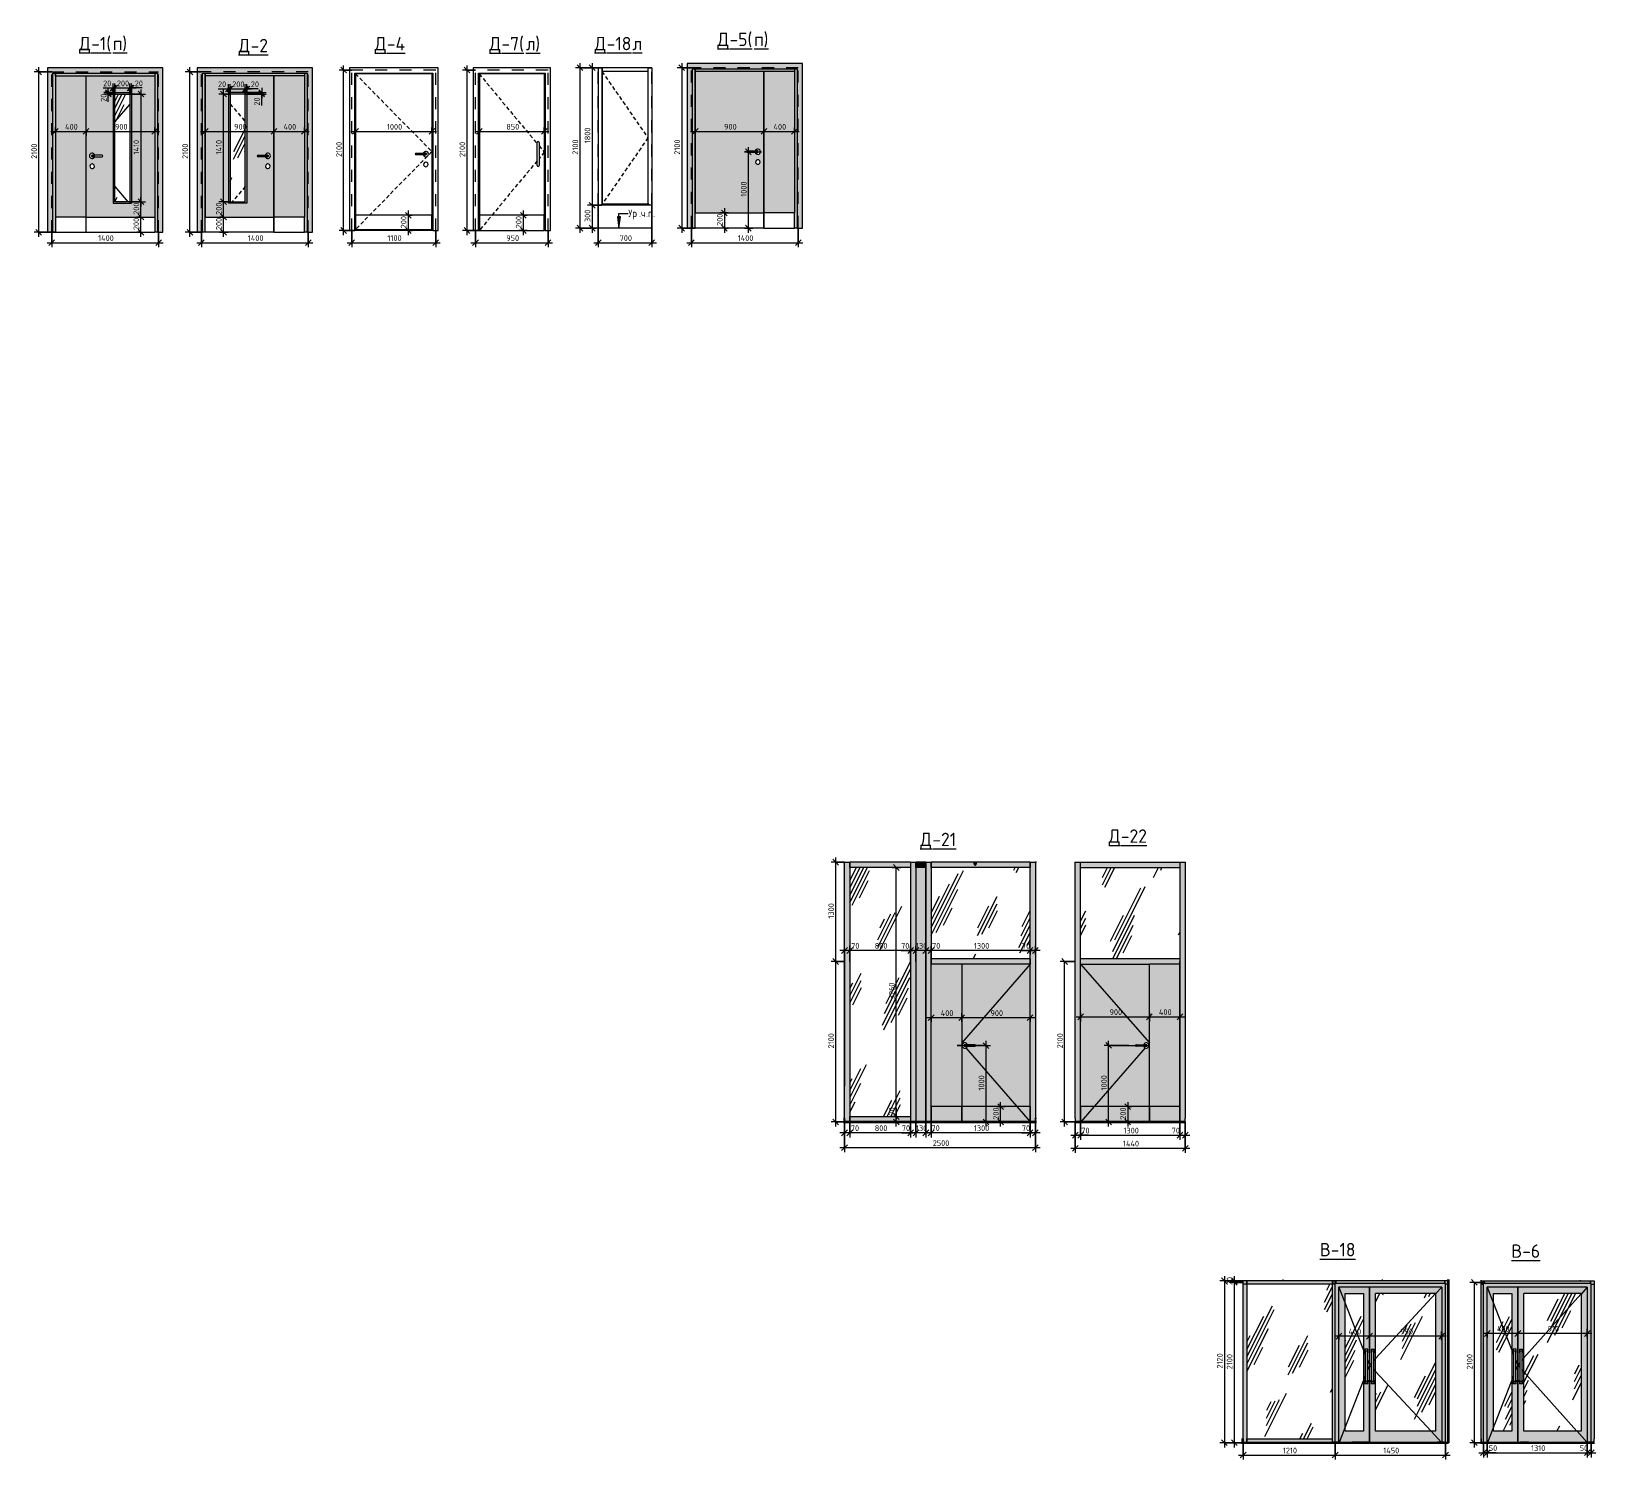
# Model space of a CAD drawing. Header units: millimetres. Extents: x 19352 to 39837, y 3979 to 22675.
import ezdxf

# ---------------------------------------------------------------- set-up
doc = ezdxf.new("R2010")
doc.units = ezdxf.units.MM
for name, pattern in [('200_ШТРИХ__ш1_п0_6_', [80, 50, -30]), ('ADSK_Штрих_ш2 п1', [150, 100, -50]), ('Штрих', [317.5, 158.75, -158.75])]:
    doc.linetypes.add(name, pattern=pattern)
for name, color, linetype, lineweight in [('A-ANNO-DIMS', 7, 'Continuous', 9), ('A-ANNO-DIMS-50', 7, 'Continuous', 9), ('A-DETL', 7, 'Continuous', 9), ('A-DETL-1', 7, 'ADSK_Штрих_ш2 п1', 9), ('A-DOOR', 7, 'Штрих', 9), ('A-DOOR-1', 7, 'Continuous', 9), ('A-DOOR-2', 7, '200_ШТРИХ__ш1_п0_6_', 9), ('A-DOOR-FRAM', 7, 'Continuous', 9), ('A-FLOR', 7, 'Continuous', 9), ('A-GENM', 7, 'Continuous', 9), ('A-GLAZ-CURT', 7, 'Continuous', 9), ('A-GLAZ-CWMG', 7, 'Continuous', 9), ('A-WALL-PATT', 7, 'Continuous', 9), ('I-WALL', 7, 'Continuous', 9)]:
    doc.layers.add(name, color=color, linetype=linetype, lineweight=lineweight)
for name, color, linetype, lineweight, true_color in [('A-DETL-GENF-1', 7, 'Continuous', 9, 0xeeeeee), ('A-DOOR-GLAZ', 7, 'Continuous', 9, 0x8080ff), ('A-FLOR-1', 7, 'Continuous', 9, 0x787878), ('A-FLOR-FNSH-1', 7, 'Continuous', 25, 0x3c3c3c), ('A-WALL-1', 7, 'Continuous', 25, 0x3c3c3c), ('A-WALL-FNSH-1', 7, 'Continuous', 25, 0x3c3c3c), ('E-LITE-EQPM-1', 7, 'Continuous', 9, 0x999997), ('E-LITE-EQPM-10', 7, 'Continuous', 9, 0xb2b2ae), ('E-LITE-EQPM-3', 7, 'Continuous', 9, 0x929290), ('E-LITE-EQPM-4', 7, 'Continuous', 9, 0x9a9a98), ('E-LITE-EQPM-5', 7, 'Continuous', 9, 0x787878), ('E-LITE-EQPM-6', 7, 'Continuous', 9, 0xc3c3bf), ('E-LITE-EQPM-7', 7, 'Continuous', 9, 0xb1b1ae), ('E-LITE-EQPM-8', 7, 'Continuous', 9, 0xa3a3a1), ('E-LITE-EQPM-9', 7, 'Continuous', 9, 0xacaca8), ('G-ANNO-TEXT-1', 7, 'Continuous', 9, 0x3c3c3c), ('I-WALL-1', 7, 'Continuous', 9, 0x787878)]:
    doc.layers.add(name, color=color, linetype=linetype, lineweight=lineweight, true_color=true_color)
doc.layers.add('E-LITE-EQPM-2', color=7, linetype='Continuous', lineweight=9, true_color=0xf7f7ef, transparency=0.74)
doc.styles.add('GOST Common', font='GOST_Common.ttf', dxfattribs={"height": 175})
doc.styles.add('GOST Common_1', font='GOST_Common.ttf', dxfattribs={"width": 0.9, "height": 100})
doc.styles.add('ISOCPEUR', font='isocpeur.ttf', dxfattribs={"width": 0.9, "height": 75})
doc.dimstyles.new('ISO-1_5', dxfattribs={"dimscale": 304.8, "dimtxt": 74.698588, "dimasz": 0.246063, "dimexe": 0.19685, "dimexo": 0, "dimgap": 0, "dimtad": 1, "dimdec": 0, "dimrnd": 10, "dimzin": 0, "dimdsep": 46, "dimtxsty": 'ISOCPEUR', "dimblk1": 'OBLIQUE', "dimblk2": 'OBLIQUE', "dimsah": 1, "dimcen": 0.09, "dimdle": 0.19685, "dimazin": 0, "dimtfac": 1, "dimtdec": 4, "dimtix": 1, "dimtmove": 0, "dimatfit": 3, "dimfxl": 1, "dimtvp": 1, "dimtolj": 1, "dimtzin": 0, "dimarcsym": 2})
doc.dimstyles.new('ISO-1_5_1', dxfattribs={"dimscale": 304.8, "dimtxt": 74.698588, "dimasz": 0.246063, "dimexe": 0.19685, "dimexo": 0, "dimgap": 0, "dimtad": 1, "dimdec": 0, "dimrnd": 10, "dimzin": 0, "dimdsep": 46, "dimtxsty": 'ISOCPEUR', "dimblk1": 'OBLIQUE', "dimblk2": 'OBLIQUE', "dimsah": 1, "dimcen": 0.09, "dimdle": 0.19685, "dimazin": 0, "dimtfac": 1, "dimtdec": 4, "dimtix": 1, "dimtmove": 1, "dimatfit": 3, "dimfxl": 1, "dimtvp": 1, "dimtolj": 1, "dimtzin": 0, "dimarcsym": 2})
pattern_1 = [(63.435, (127, 63.5), (-511.167, 1533.495), [635, -381, 635, -381, -807.806]), (63.435, (127, 63.5), (-511.167, 1533.495), [-2032, 254, -553.806]), (63.435, (95.2, 95.2), (-511.167, 1533.495), [508, -635, 381, -381, -934.806]), (63.435, (95.2, 95.2), (-511.167, 1533.495), [-1905, 444.5, -490.306]), (63.435, (95.2, 190.5), (-511.167, 1533.495), [381, -762, 254, -381, -1061.806]), (63.435, (95.2, 190.5), (-511.167, 1533.495), [-1778, 571.5, -490.306]), (63.435, (190.5, 95.2), (-511.167, 1533.495), [381, -762, 317.5, -12809.31]), (63.435, (285.8, 190.5), (-511.167, 1533.495), [190.5, -952.5, 127, -12999.81]), (63.435, (127, 349.2), (-511.167, 1533.495), [127, -952.5, 127, -508, -1125.306]), (63.435, (127, 349.2), (-511.167, 1533.495), [-1714.5, 317.5, -807.806]), (63.435, (698.5, 254), (-511.167, 1533.495), [635, -952.5, 762, -503.006]), (63.435, (698.5, 158.8), (-511.167, 1533.495), [889, -635, 952.5, -376.006]), (63.435, (762, 190.5), (-511.167, 1533.495), [1016, -508, 762, -553.806]), (63.435, (857.2, 285.8), (-511.167, 1533.495), [635, -889, 508, -807.806]), (63.435, (762, 476.2), (-511.167, 1533.495), [317.5, -1270, 381, -871.306]), (63.435, (952.5, 381), (-511.167, 1533.495), [254, -1270, 254, -1061.806])]
pattern_2 = [(63.435, (14948.9, 63.5), (-511.167, 1533.495), [635, -381, 635, -381, -807.806]), (63.435, (14948.9, 63.5), (-511.167, 1533.495), [-2032, 254, -553.806]), (63.435, (14917.1, 95.2), (-511.167, 1533.495), [508, -635, 381, -381, -934.806]), (63.435, (14917.1, 95.2), (-511.167, 1533.495), [-1905, 444.5, -490.306]), (63.435, (14917.1, 190.5), (-511.167, 1533.495), [381, -762, 254, -381, -1061.806]), (63.435, (14917.1, 190.5), (-511.167, 1533.495), [-1778, 571.5, -490.306]), (63.435, (15012.4, 95.2), (-511.167, 1533.495), [381, -762, 317.5, -12809.31]), (63.435, (15107.6, 190.5), (-511.167, 1533.495), [190.5, -952.5, 127, -12999.81]), (63.435, (14948.9, 349.2), (-511.167, 1533.495), [127, -952.5, 127, -508, -1125.306]), (63.435, (14948.9, 349.2), (-511.167, 1533.495), [-1714.5, 317.5, -807.806]), (63.435, (15520.4, 254), (-511.167, 1533.495), [635, -952.5, 762, -503.006]), (63.435, (15520.4, 158.8), (-511.167, 1533.495), [889, -635, 952.5, -376.006]), (63.435, (15583.9, 190.5), (-511.167, 1533.495), [1016, -508, 762, -553.806]), (63.435, (15679.1, 285.8), (-511.167, 1533.495), [635, -889, 508, -807.806]), (63.435, (15583.9, 476.2), (-511.167, 1533.495), [317.5, -1270, 381, -871.306]), (63.435, (15774.4, 381), (-511.167, 1533.495), [254, -1270, 254, -1061.806])]
pattern_3 = [(63.435, (167.2, 63.5), (-511.167, 1533.495), [635, -381, 635, -381, -807.806]), (63.435, (167.2, 63.5), (-511.167, 1533.495), [-2032, 254, -553.806]), (63.435, (135.5, 95.2), (-511.167, 1533.495), [508, -635, 381, -381, -934.806]), (63.435, (135.5, 95.2), (-511.167, 1533.495), [-1905, 444.5, -490.306]), (63.435, (135.5, 190.5), (-511.167, 1533.495), [381, -762, 254, -381, -1061.806]), (63.435, (135.5, 190.5), (-511.167, 1533.495), [-1778, 571.5, -490.306]), (63.435, (230.7, 95.2), (-511.167, 1533.495), [381, -762, 317.5, -12809.31]), (63.435, (326, 190.5), (-511.167, 1533.495), [190.5, -952.5, 127, -12999.81]), (63.435, (167.2, 349.2), (-511.167, 1533.495), [127, -952.5, 127, -508, -1125.306]), (63.435, (167.2, 349.2), (-511.167, 1533.495), [-1714.5, 317.5, -807.806]), (63.435, (738.7, 254), (-511.167, 1533.495), [635, -952.5, 762, -503.006]), (63.435, (738.7, 158.8), (-511.167, 1533.495), [889, -635, 952.5, -376.006]), (63.435, (802.2, 190.5), (-511.167, 1533.495), [1016, -508, 762, -553.806]), (63.435, (897.5, 285.8), (-511.167, 1533.495), [635, -889, 508, -807.806]), (63.435, (802.2, 476.2), (-511.167, 1533.495), [317.5, -1270, 381, -871.306]), (63.435, (992.7, 381), (-511.167, 1533.495), [254, -1270, 254, -1061.806])]

msp = doc.modelspace()

# ---------------------------------------------------------------- texts
at = {"layer": 'G-ANNO-TEXT-1', "attachment_point": 1}
for s, insert, char_height, width, style in [('\\L\\fGOST Common|b0|i0|c204|p34|;\\LД', (19978.3, 22602.8), 175, 192.405, 'GOST Common'), ('\\L-1(', (20137, 22602.8), 175, 340.717, 'GOST Common'), ('\\L\\fGOST Common|b0|i0|c204|p34|;\\Lп', (20418.1, 22602.8), 175, 152.321, 'GOST Common'), ('\\L\\fGOST Common|b0|i0|c204|p34|;\\L)', (20543.8, 22602.8), 175, 84.177, 'GOST Common'), ('\\L\\fGOST Common|b0|i0|c204|p34|;\\LД', (22065.4, 22576.3), 175, 192.405, 'GOST Common'), ('\\L-2', (22224.2, 22576.3), 175, 304.641, 'GOST Common'), ('\\L\\fGOST Common|b0|i0|c204|p34|;\\LД', (23849.2, 22600), 175, 192.405, 'GOST Common'), ('\\L-4', (24008, 22600), 175, 324.683, 'GOST Common'), ('\\L\\fGOST Common|b0|i0|c204|p34|;\\LД', (25349.9, 22600), 175, 192.405, 'GOST Common'), ('\\L-7(', (25508.6, 22600), 175, 388.818, 'GOST Common'), ('\\L\\fGOST Common|b0|i0|c204|p34|;\\Lл', (25829.4, 22600), 175, 148.312, 'GOST Common'), ('\\L\\fGOST Common|b0|i0|c204|p34|;\\L)', (25951.8, 22600), 175, 84.177, 'GOST Common'), ('\\L\\fGOST Common|b0|i0|c204|p34|;\\LД', (26727.6, 22601.8), 175, 192.405, 'GOST Common'), ('\\L-18', (26886.3, 22601.8), 175, 408.861, 'GOST Common'), ('\\L\\fGOST Common|b0|i0|c204|p34|;\\Lл', (27223.7, 22601.8), 175, 148.312, 'GOST Common'), ('\\L\\fGOST Common|b0|i0|c204|p34|;\\LД', (28336.1, 22656.8), 175, 192.405, 'GOST Common'), ('\\L-5(', (28494.8, 22656.8), 175, 388.818, 'GOST Common'), ('\\L\\fGOST Common|b0|i0|c204|p34|;\\Lп', (28815.6, 22656.8), 175, 152.321, 'GOST Common'), ('\\L\\fGOST Common|b0|i0|c204|p34|;\\L)', (28941.3, 22656.8), 175, 84.177, 'GOST Common'), ('Ур', (27169.9, 20342), 100, 169.557, 'GOST Common_1'), ('\\fGOST Common|b0|i0|c204|p34|;\\W.9;ч', (27336.5, 20342), 100, 79.367, 'GOST Common_1'), ('\\fGOST Common|b0|i0|c204|p34|;\\W.9;п', (27428.8, 20342), 100, 79.367, 'GOST Common_1'), ('\\fGOST Common|b0|i0|c204|p34|;\\W.9;.', (27309.8, 20342), 100, 32.468, 'GOST Common_1'), ('\\fGOST Common|b0|i0|c204|p34|;\\W.9;.', (27402, 20342), 100, 32.468, 'GOST Common_1'), ('\\fGOST Common|b0|i0|c204|p34|;\\W.9;.', (27494.3, 20342), 100, 32.468, 'GOST Common_1'), ('\\L\\fGOST Common|b0|i0|c204|p34|;\\LД', (30992.4, 12184.8), 175, 192.405, 'GOST Common'), ('\\L-21', (31151.1, 12184.8), 175, 408.861, 'GOST Common'), ('\\L\\fGOST Common|b0|i0|c204|p34|;\\LД', (33460.5, 12228.8), 175, 192.405, 'GOST Common'), ('\\L-22', (33619.3, 12228.8), 175, 456.962, 'GOST Common'), ('\\L\\fGOST Common|b0|i0|c204|p34|;\\LВ', (36225.7, 6815.3), 175, 172.363, 'GOST Common'), ('\\L-18', (36367.9, 6815.3), 175, 408.861, 'GOST Common'), ('\\L\\fGOST Common|b0|i0|c204|p34|;\\LВ', (38732.4, 6796.6), 175, 172.363, 'GOST Common'), ('\\L-6', (38874.6, 6796.6), 175, 304.641, 'GOST Common')]:
    msp.add_mtext(s, dxfattribs=dict(at, insert=insert, char_height=char_height, width=width, style=style))

# ---------------------------------------------------------------- blocks, each defined once
blk = doc.blocks.new('Family - ___-32272644-_Двери_ 3 этаж 12-23')
at = {"layer": 'A-DOOR'}
for p, q in [((27477, 22199), (26777, 22199)), ((26777, 20399), (26777, 22199)), ((27477, 22199), (26777, 22199)), ((26777, 20399), (26777, 22199)), ((27477, 20399), (27477, 22199)), ((27477, 20399), (27477, 22199))]:
    blk.add_line(p, q, dxfattribs=at)
at = {"layer": 'A-DOOR-1'}
for p, q in [((27427, 22149), (26827, 22149)), ((26827, 20413), (26827, 22149)), ((27427, 22149), (27427, 20413)), ((27427, 20413), (26827, 20413))]:
    blk.add_line(p, q, dxfattribs=at)
at = {"layer": 'A-DOOR-2'}
for p, q in [((26825, 22149), (27427, 21281)), ((27427, 21281), (26827, 20413))]:
    blk.add_line(p, q, dxfattribs=at)
at = {"layer": 'A-DOOR-FRAM'}
for p, q in [((26777, 22199), (26827, 22199)), ((26777, 22199), (26777, 20399)), ((26827, 22149), (26827, 22199)), ((27427, 22199), (26827, 22199)), ((26827, 22199), (26827, 20399)), ((27427, 22149), (26827, 22149)), ((27427, 22199), (27427, 22149)), ((27427, 22199), (27477, 22199)), ((27427, 22199), (27427, 20399)), ((27477, 22199), (27477, 20399)), ((26827, 20399), (26777, 20399)), ((26817, 20399), (26817, 20413)), ((27437, 20413), (26817, 20413)), ((27437, 20399), (26817, 20399)), ((27477, 20399), (27427, 20399)), ((27437, 20413), (27437, 20399))]:
    blk.add_line(p, q, dxfattribs=at)
blk = doc.blocks.new('Family - ___-32272663-_Двери_ 3 этаж 12-23')
at = {"layer": 'A-DOOR-1'}
h = blk.add_hatch(color=256, dxfattribs=at)
h.paths.add_polyline_path([(21792, 20244), (22529, 20244), (22529, 22094), (21629, 22094), (21629, 20244)])
h.paths.add_polyline_path([(22154, 20444), (21954, 20444), (21954, 21854), (22154, 21854), (22154, 20569)])
h.paths.add_polyline_path([(22452, 20879), (22444, 20879), (22437, 20882), (22430, 20886), (22425, 20891), (22421, 20899), (22420, 20905), (22420, 20913), (22421, 20920), (22425, 20927), (22430, 20932), (22436, 20936), (22444, 20938), (22451, 20939), (22459, 20938), (22465, 20934), (22472, 20929), (22476, 20923), (22478, 20916), (22479, 20909), (22478, 20901), (22476, 20895), (22471, 20889), (22466, 20884), (22459, 20880), (22454, 20879)])
h.paths.add_polyline_path([(22450, 21009), (22441, 21010), (22433, 21013), (22425, 21019), (22420, 21026), (22416, 21034), (22317, 21034), (22314, 21035), (22312, 21037), (22311, 21039), (22310, 21041), (22309, 21044), (22310, 21047), (22311, 21049), (22312, 21051), (22314, 21053), (22317, 21054), (22321, 21054), (22416, 21054), (22420, 21062), (22425, 21069), (22433, 21075), (22441, 21078), (22452, 21079), (22459, 21078), (22467, 21074), (22474, 21069), (22480, 21061), (22483, 21053), (22484, 21044), (22483, 21035), (22480, 21026), (22473, 21019), (22467, 21014), (22459, 21010), (22452, 21009)])
blk.add_hatch(color=256, dxfattribs=at).paths.add_polyline_path([(22929, 20244), (22929, 22094), (22529, 22094), (22529, 20244)])
h = blk.add_hatch(dxfattribs=at)
h.set_pattern_fill('FP_1', color=256, style=0, pattern_type=2)
h.set_pattern_definition(pattern_1)
h.paths.add_polyline_path([(21954, 20444), (22154, 20444), (22154, 21854), (21954, 21854), (21954, 20569)])
at = {"layer": 'A-DOOR-FRAM'}
for points in [[(21594, 20044), (21594, 22129), (22964, 22129), (22964, 20044), (23034, 20044), (23034, 22199), (21524, 22199), (21524, 20044)], [(21629, 20044), (21629, 22129), (21594, 22129), (21594, 20044)], [(21629, 22094), (22929, 22094), (22929, 22129), (21629, 22129)], [(22929, 20044), (22964, 20044), (22964, 22129), (22929, 22129), (22929, 20244)]]:
    blk.add_hatch(color=256, dxfattribs=at).paths.add_polyline_path(points)
at = {"layer": 'A-DOOR'}
for p, q in [((22979, 22144), (21579, 22144)), ((21579, 20044), (21579, 22144)), ((22979, 22144), (21579, 22144)), ((21579, 20044), (21579, 22144)), ((22979, 20044), (22979, 22144)), ((22979, 20044), (22979, 22144))]:
    blk.add_line(p, q, dxfattribs=at)
at = {"layer": 'A-DOOR-1'}
for p, q in [((22529, 22094), (21629, 22094)), ((21629, 20244), (21629, 22094)), ((22529, 22094), (22529, 20244)), ((22929, 22094), (22529, 22094)), ((22529, 20244), (22529, 22094)), ((22929, 22094), (22929, 20244)), ((22174, 21874), (21934, 21874)), ((21934, 21874), (21934, 20424)), ((21954, 21854), (21954, 20444)), ((22154, 21854), (21954, 21854)), ((22154, 20444), (22154, 21854)), ((22174, 21874), (22174, 20424)), ((22319, 21054), (22449, 21054)), ((22449, 21034), (22319, 21034)), ((22449, 21054), (22416, 21054)), ((22416, 21034), (22449, 21034)), ((22174, 20424), (21934, 20424)), ((21954, 20444), (22154, 20444)), ((21629, 20244), (22529, 20244)), ((21629, 20044), (21629, 20244)), ((22529, 20044), (22529, 20244)), ((22929, 20244), (22529, 20244)), ((22529, 20244), (22529, 20044)), ((22929, 20044), (22929, 20244)), ((22529, 20044), (21629, 20044)), ((22529, 20044), (22929, 20044))]:
    blk.add_line(p, q, dxfattribs=at)
for centre, radius, start, end in [((22319, 21044), 10, 90, 270), ((22449, 21044), 35, 0, 163.3985), ((22449, 21044), 35, 196.6015, 0), ((22449, 20909), 30, 0, 188.1699), ((22449, 20909), 30, 188.1699, 0), ((22449, 21044), 10, 270, 90), ((22449, 21044), 10, 270, 90)]:
    blk.add_arc(centre, radius, start, end, dxfattribs=at)
at = {"layer": 'A-DOOR-2'}
for p, q in [((21954, 21723), (22154, 21495)), ((22154, 20642), (21981, 20444))]:
    blk.add_line(p, q, dxfattribs=at)
at = {"layer": 'A-DOOR-FRAM'}
for p, q in [((23034, 22199), (21524, 22199)), ((21524, 22199), (21524, 20044)), ((21594, 20044), (21594, 22129)), ((21594, 22129), (22964, 22129)), ((21629, 22094), (21629, 22129)), ((21629, 22129), (21629, 20244)), ((22929, 22129), (22929, 22094)), ((22929, 22129), (22929, 20244)), ((22964, 22129), (22964, 20044)), ((23034, 20044), (23034, 22199)), ((22929, 22094), (21629, 22094)), ((21524, 20044), (21594, 20044)), ((21629, 20044), (21594, 20044)), ((22964, 20044), (22929, 20044)), ((22964, 20044), (23034, 20044))]:
    blk.add_line(p, q, dxfattribs=at)
blk = doc.blocks.new('Family - ___-32272672-_Двери_ 3 этаж 12-23')
at = {"layer": 'A-DOOR'}
for p, q in [((24648, 22168), (23548, 22168)), ((23548, 20068), (23548, 22168)), ((24648, 22168), (23548, 22168)), ((23548, 20068), (23548, 22168)), ((24648, 20068), (24648, 22168)), ((24648, 20068), (24648, 22168))]:
    blk.add_line(p, q, dxfattribs=at)
at = {"layer": 'A-DOOR-1'}
for p, q in [((24598, 22118), (23598, 22118)), ((23598, 20268), (23598, 22118)), ((24598, 22118), (24598, 20268)), ((24388, 21078), (24518, 21078)), ((24518, 21058), (24388, 21058)), ((24518, 21078), (24484, 21078)), ((24484, 21058), (24518, 21058)), ((24598, 20268), (23598, 20268)), ((23598, 20268), (23598, 20082)), ((23598, 20082), (24598, 20082)), ((24598, 20082), (24598, 20268))]:
    blk.add_line(p, q, dxfattribs=at)
for centre, radius, start, end in [((24518, 21068), 35, 0, 163.3985), ((24388, 21068), 10, 90, 270), ((24518, 21068), 35, 196.6015, 0), ((24518, 20933), 30, 0, 188.1699), ((24518, 20933), 30, 188.1699, 0), ((24518, 21068), 10, 270, 90), ((24518, 21068), 10, 270, 90)]:
    blk.add_arc(centre, radius, start, end, dxfattribs=at)
at = {"layer": 'A-DOOR-2'}
for p, q in [((23596, 22118), (24598, 21100)), ((24541, 21042), (23598, 20082)), ((24598, 21100), (24544, 21045))]:
    blk.add_line(p, q, dxfattribs=at)
at = {"layer": 'A-DOOR-FRAM'}
for p, q in [((24678, 22198), (23518, 22198)), ((23518, 22198), (23518, 20068)), ((23588, 20068), (23588, 22128)), ((23588, 22128), (24608, 22128)), ((23598, 22118), (23598, 22128)), ((23598, 22128), (23598, 20268)), ((24598, 22128), (24598, 22118)), ((24598, 22128), (24598, 20268)), ((24608, 22128), (24608, 20068)), ((24678, 20068), (24678, 22198)), ((24598, 22118), (23598, 22118)), ((23598, 20082), (23588, 20082)), ((23598, 20082), (23598, 20068)), ((24598, 20082), (24598, 20068)), ((24608, 20082), (24598, 20082)), ((23518, 20068), (23588, 20068)), ((23598, 20068), (23588, 20068)), ((24608, 20068), (23588, 20068)), ((24608, 20068), (24598, 20068)), ((24608, 20068), (24678, 20068))]:
    blk.add_line(p, q, dxfattribs=at)
blk = doc.blocks.new('Family - ___-32272680-_Двери_ 3 этаж 12-23')
at = {"layer": 'A-DOOR'}
for p, q in [((26119, 22168), (25169, 22168)), ((25169, 20068), (25169, 22168)), ((26119, 22168), (25169, 22168)), ((25169, 20068), (25169, 22168)), ((26119, 20068), (26119, 22168)), ((26119, 20068), (26119, 22168))]:
    blk.add_line(p, q, dxfattribs=at)
at = {"layer": 'A-DOOR-1'}
for p, q in [((26069, 22118), (25219, 22118)), ((25219, 20268), (25219, 22118)), ((26069, 22118), (26069, 20268)), ((25976, 20918), (25976, 21218)), ((26001, 21218), (26001, 20918)), ((26069, 20268), (25219, 20268)), ((25219, 20268), (25219, 20068)), ((26069, 20068), (26069, 20268)), ((25219, 20068), (26069, 20068))]:
    blk.add_line(p, q, dxfattribs=at)
for centre, start, end in [((25989, 21218), 0, 180), ((25989, 20918), 180, 0)]:
    blk.add_arc(centre, 12.5, start, end, dxfattribs=at)
at = {"layer": 'A-DOOR-2'}
for p, q in [((25217, 22118), (25976, 21204)), ((26001, 21174), (26069, 21093)), ((25976, 20981), (25219, 20068)), ((26069, 21093), (26001, 21011))]:
    blk.add_line(p, q, dxfattribs=at)
at = {"layer": 'A-DOOR-FRAM'}
for p, q in [((26149, 22198), (25139, 22198)), ((25139, 22198), (25139, 20068)), ((25209, 20068), (25209, 22128)), ((25209, 22128), (26079, 22128)), ((25219, 22118), (25219, 22128)), ((25219, 22128), (25219, 20268)), ((26069, 22128), (26069, 22118)), ((26069, 22128), (26069, 20268)), ((26079, 22128), (26079, 20068)), ((26149, 20068), (26149, 22198)), ((26069, 22118), (25219, 22118)), ((25139, 20068), (25209, 20068)), ((25219, 20068), (25209, 20068)), ((26079, 20068), (26069, 20068)), ((26079, 20068), (26149, 20068))]:
    blk.add_line(p, q, dxfattribs=at)
blk = doc.blocks.new('Family - ___-32272699-_Двери_ 3 этаж 12-23')
at = {"layer": 'A-DOOR-1'}
blk.add_hatch(color=256, dxfattribs=at).paths.add_polyline_path([(19669, 20244), (20069, 20244), (20069, 22094), (19669, 22094), (19669, 20569)])
h = blk.add_hatch(color=256, dxfattribs=at)
h.paths.add_polyline_path([(20444, 20244), (20969, 20244), (20969, 22094), (20069, 22094), (20069, 20244), (20256, 20244)])
h.paths.add_polyline_path([(20644, 20444), (20444, 20444), (20444, 21854), (20644, 21854), (20644, 21289)])
h.paths.add_polyline_path([(20147, 20879), (20139, 20880), (20132, 20884), (20127, 20889), (20122, 20895), (20120, 20902), (20119, 20909), (20120, 20916), (20122, 20923), (20127, 20930), (20133, 20934), (20140, 20938), (20147, 20939), (20155, 20938), (20162, 20936), (20168, 20932), (20173, 20926), (20177, 20920), (20179, 20912), (20178, 20905), (20176, 20897), (20173, 20891), (20168, 20886), (20161, 20882), (20154, 20879)])
h.paths.add_polyline_path([(20148, 21009), (20139, 21010), (20131, 21014), (20124, 21019), (20118, 21027), (20115, 21035), (20114, 21044), (20115, 21053), (20118, 21061), (20125, 21069), (20131, 21074), (20139, 21078), (20149, 21079), (20157, 21078), (20166, 21075), (20173, 21069), (20179, 21061), (20182, 21054), (20281, 21054), (20284, 21053), (20286, 21051), (20287, 21049), (20288, 21047), (20289, 21044), (20288, 21041), (20287, 21039), (20286, 21037), (20284, 21035), (20281, 21034), (20279, 21034), (20182, 21034), (20179, 21026), (20173, 21019), (20166, 21013), (20157, 21010), (20149, 21009)])
h = blk.add_hatch(dxfattribs=at)
h.set_pattern_fill('FP_1', color=256, style=0, pattern_type=2)
h.set_pattern_definition(pattern_1)
h.paths.add_polyline_path([(20576, 20444), (20644, 20444), (20644, 21854), (20444, 21854), (20444, 20444)])
at = {"layer": 'A-DOOR-FRAM'}
for points in [[(19634, 20044), (19634, 22129), (21004, 22129), (21004, 20044), (21074, 20044), (21074, 22199), (19564, 22199), (19564, 20044)], [(19634, 20044), (19669, 20044), (19669, 22129), (19634, 22129), (19634, 20569)], [(19669, 22094), (20969, 22094), (20969, 22129), (19669, 22129)], [(20969, 20044), (21004, 20044), (21004, 22129), (20969, 22129), (20969, 20244)]]:
    blk.add_hatch(color=256, dxfattribs=at).paths.add_polyline_path(points)
at = {"layer": 'A-DOOR'}
for p, q in [((19619, 22144), (21019, 22144)), ((19619, 20044), (19619, 22144)), ((19619, 22144), (21019, 22144)), ((19619, 20044), (19619, 22144)), ((21019, 20044), (21019, 22144)), ((21019, 20044), (21019, 22144))]:
    blk.add_line(p, q, dxfattribs=at)
at = {"layer": 'A-DOOR-1'}
for p, q in [((20069, 20244), (20069, 22094)), ((20069, 20244), (20069, 22094)), ((20424, 21874), (20664, 21874)), ((20424, 21874), (20424, 20424)), ((20444, 20444), (20444, 21854)), ((20444, 21854), (20644, 21854)), ((20644, 21723), (20444, 21495)), ((20644, 21854), (20644, 20444)), ((20664, 21874), (20664, 20424)), ((20279, 21054), (20149, 21054)), ((20149, 21054), (20182, 21054)), ((20149, 21034), (20279, 21034)), ((20182, 21034), (20149, 21034)), ((20444, 20642), (20617, 20444)), ((20424, 20424), (20664, 20424)), ((20644, 20444), (20444, 20444)), ((20069, 20244), (19669, 20244)), ((20069, 20244), (20969, 20244)), ((20069, 20044), (20069, 20244)), ((20069, 20044), (20069, 20244)), ((19669, 20044), (20069, 20044)), ((20069, 20044), (20969, 20044))]:
    blk.add_line(p, q, dxfattribs=at)
for centre, radius, start, end in [((20149, 21044), 35, 16.6015, 180), ((20149, 21044), 35, 180, 343.3985), ((20149, 20909), 30, 351.8301, 180), ((20149, 20909), 30, 180, 351.8301), ((20149, 21044), 10, 90, 270), ((20149, 21044), 10, 90, 270), ((20279, 21044), 10, 270, 90)]:
    blk.add_arc(centre, radius, start, end, dxfattribs=at)
at = {"layer": 'A-DOOR-FRAM'}
for p, q in [((21074, 22199), (19564, 22199)), ((19564, 22199), (19564, 20044)), ((19634, 20044), (19634, 22129)), ((19634, 22129), (21004, 22129)), ((19669, 22094), (19669, 22129)), ((19669, 22129), (19669, 20044)), ((20969, 22129), (20969, 22094)), ((20969, 22129), (20969, 20044)), ((21004, 22129), (21004, 20044)), ((21074, 20044), (21074, 22199)), ((19669, 22094), (20969, 22094)), ((19564, 20044), (19634, 20044)), ((19669, 20044), (19634, 20044)), ((21004, 20044), (20969, 20044)), ((21004, 20044), (21074, 20044))]:
    blk.add_line(p, q, dxfattribs=at)
blk = doc.blocks.new('Family - ___-32313531-_Двери_ 3 этаж 12-23')
at = {"layer": 'A-DOOR-1'}
h = blk.add_hatch(color=256, dxfattribs=at)
h.paths.add_polyline_path([(28945, 20299), (28945, 22149), (28045, 22149), (28045, 20299), (28191, 20299)])
h.paths.add_polyline_path([(28867, 20934), (28860, 20934), (28853, 20936), (28846, 20941), (28841, 20946), (28837, 20953), (28836, 20959), (28836, 20967), (28837, 20974), (28841, 20982), (28846, 20987), (28852, 20991), (28859, 20993), (28867, 20994), (28874, 20992), (28881, 20989), (28887, 20984), (28892, 20978), (28894, 20971), (28895, 20964), (28894, 20956), (28892, 20949), (28887, 20943), (28881, 20938), (28875, 20935), (28869, 20934)])
h.paths.add_polyline_path([(28866, 21064), (28857, 21065), (28848, 21068), (28841, 21073), (28835, 21080), (28832, 21089), (28733, 21089), (28730, 21090), (28728, 21092), (28727, 21094), (28726, 21096), (28725, 21099), (28726, 21101), (28727, 21104), (28728, 21106), (28730, 21107), (28733, 21108), (28735, 21109), (28832, 21109), (28835, 21117), (28841, 21124), (28848, 21129), (28857, 21133), (28868, 21133), (28875, 21132), (28883, 21129), (28890, 21123), (28896, 21116), (28899, 21108), (28900, 21099), (28899, 21090), (28896, 21081), (28890, 21074), (28883, 21069), (28874, 21065), (28868, 21064)])
blk.add_hatch(color=256, dxfattribs=at).paths.add_polyline_path([(28945, 20299), (29345, 20299), (29345, 22149), (28945, 22149), (28945, 20569)])
at = {"layer": 'A-DOOR-FRAM'}
for points in [[(29450, 20099), (29450, 22254), (27940, 22254), (27940, 20099), (28010, 20099), (28010, 22184), (29380, 22184), (29380, 20099)], [(28045, 20099), (28045, 22184), (28010, 22184), (28010, 20099)], [(29345, 22149), (29345, 22184), (28045, 22184), (28045, 22149), (28945, 22149)], [(29345, 20099), (29380, 20099), (29380, 22184), (29345, 22184), (29345, 20299)]]:
    blk.add_hatch(color=256, dxfattribs=at).paths.add_polyline_path(points)
at = {"layer": 'A-DOOR'}
for p, q in [((29395, 22199), (27995, 22199)), ((27995, 20099), (27995, 22199)), ((29395, 22199), (27995, 22199)), ((27995, 20099), (27995, 22199)), ((29395, 20099), (29395, 22199)), ((29395, 20099), (29395, 22199))]:
    blk.add_line(p, q, dxfattribs=at)
at = {"layer": 'A-DOOR-1'}
for p, q in [((28945, 22149), (28045, 22149)), ((28045, 20299), (28045, 22149)), ((28945, 22149), (28945, 20299)), ((29345, 22149), (28945, 22149)), ((28945, 20299), (28945, 22149)), ((29345, 22149), (29345, 20299)), ((28735, 21109), (28865, 21109)), ((28865, 21109), (28832, 21109)), ((28865, 21089), (28735, 21089)), ((28832, 21089), (28865, 21089)), ((28045, 20299), (28945, 20299)), ((28045, 20099), (28045, 20299)), ((28945, 20099), (28945, 20299)), ((29345, 20299), (28945, 20299)), ((28945, 20299), (28945, 20099)), ((29345, 20099), (29345, 20299)), ((28945, 20099), (28045, 20099)), ((28945, 20099), (29345, 20099))]:
    blk.add_line(p, q, dxfattribs=at)
for centre, radius, start, end in [((28735, 21099), 10, 90, 270), ((28865, 21099), 35, 0, 163.3985), ((28865, 21099), 10, 270, 90), ((28865, 21099), 10, 270, 90), ((28865, 21099), 35, 196.6015, 0), ((28865, 20964), 30, 0, 188.1699), ((28865, 20964), 30, 188.1699, 0)]:
    blk.add_arc(centre, radius, start, end, dxfattribs=at)
at = {"layer": 'A-DOOR-FRAM'}
for p, q in [((29450, 22254), (27940, 22254)), ((27940, 22254), (27940, 20099)), ((28010, 20099), (28010, 22184)), ((28010, 22184), (29380, 22184)), ((28045, 22149), (28045, 22184)), ((28045, 22184), (28045, 20299)), ((29345, 22149), (28045, 22149)), ((29345, 22184), (29345, 22149)), ((29345, 22184), (29345, 20299)), ((29380, 22184), (29380, 20099)), ((29450, 20099), (29450, 22254)), ((27940, 20099), (28010, 20099)), ((28045, 20099), (28010, 20099)), ((29380, 20099), (29345, 20099)), ((29380, 20099), (29450, 20099))]:
    blk.add_line(p, q, dxfattribs=at)
blk = doc.blocks.new('Плинтус - Плинтус темный _ст_школа_-33411168-Д-21 3 этаж 2')
at = {"layer": 'A-GENM'}
blk.add_hatch(color=256, dxfattribs=at).paths.add_polyline_path([(-60470, 8400), (-60470, 8450), (-60485, 8450), (-60485, 8400)])
for p, q in [((-60485, 8450), (-60470, 8450)), ((-60470, 8450), (-60470, 8400))]:
    blk.add_line(p, q, dxfattribs=at)
blk = doc.blocks.new('Плинтус - Плинтус темный _ст_школа_-33411100-Д-21 3 этаж 2')
at = {"layer": 'A-GENM'}
blk.add_hatch(color=256, dxfattribs=at).paths.add_polyline_path([(-57956, 8400), (-57956, 8450), (-57970, 8450), (-57970, 8400)])
for p, q in [((-57970, 8450), (-57956, 8450)), ((-57970, 8400), (-57970, 8450))]:
    blk.add_line(p, q, dxfattribs=at)
blk = doc.blocks.new('Downlight - Strip - 2000 мм-27655400-Д-21 3 этаж 2')
at = {"layer": 'E-LITE-EQPM-2'}
for points in [[(-58765, 11794), (-58746, 11794), (-58746, 11800), (-58772, 11800), (-58772, 11794)], [(-58746, 11775), (-58746, 11794), (-58772, 11794), (-58771, 11778), (-58770, 11781), (-58768, 11784), (-58765, 11786), (-58762, 11787), (-58759, 11787), (-58756, 11787), (-58753, 11786), (-58750, 11784), (-58748, 11781), (-58747, 11778)]]:
    blk.add_hatch(color=256, dxfattribs=at).paths.add_polyline_path(points)
h = blk.add_hatch(color=256, dxfattribs=at)
h.paths.add_polyline_path([(-58750, 11766), (-58747, 11771), (-58748, 11770), (-58749, 11768)])
h.paths.add_polyline_path([(-58750, 11766), (-58749, 11775), (-58759, 11775), (-58762, 11787), (-58764, 11775), (-58770, 11775), (-58771, 11773), (-58762, 11763), (-58761, 11763), (-58757, 11767), (-58756, 11764), (-58755, 11764)])
h.paths.add_polyline_path([(-58756, 11762), (-58753, 11764), (-58754, 11764)])
h.paths.add_polyline_path([(-58765, 11764), (-58771, 11771), (-58770, 11768), (-58768, 11766)])
h.paths.add_polyline_path([(-58771, 11771), (-58771, 11773), (-58772, 11775)])
h = blk.add_hatch(color=256, dxfattribs=at)
h.paths.add_polyline_path([(-58761, 11762), (-58761, 11763), (-58761, 11763), (-58765, 11764), (-58762, 11762)])
h.paths.add_polyline_path([(-58762, 11787), (-58765, 11786), (-58768, 11784), (-58770, 11781), (-58771, 11778), (-58771, 11774), (-58771, 11773), (-58770, 11775), (-58764, 11775), (-58763, 11784)])
h.paths.add_polyline_path([(-58750, 11766), (-58746, 11775), (-58747, 11778), (-58748, 11781), (-58750, 11784), (-58753, 11786), (-58756, 11787), (-58759, 11787), (-58762, 11787), (-58759, 11775), (-58749, 11775), (-58750, 11768)])
h.paths.add_polyline_path([(-58748, 11770), (-58747, 11771), (-58747, 11771)])
h = blk.add_hatch(color=256, dxfattribs=at)
h.paths.add_polyline_path([(-58750, 11766), (-58748, 11768), (-58749, 11768)])
h.paths.add_polyline_path([(-58756, 11762), (-58750, 11766), (-58756, 11764), (-58757, 11767), (-58761, 11763), (-58759, 11763)])
h.paths.add_polyline_path([(-58759, 11762), (-58759, 11762), (-58762, 11762)])
h.paths.add_polyline_path([(-58763, 11763), (-58771, 11773), (-58771, 11771), (-58765, 11764), (-58763, 11763)])
at = {"layer": 'E-LITE-EQPM-1'}
for p, q in [((-58772, 11775), (-58772, 11800)), ((-58772, 11800), (-58746, 11800)), ((-58746, 11800), (-58772, 11800)), ((-58772, 11800), (-58772, 11794)), ((-58772, 11794), (-58772, 11775)), ((-58772, 11794), (-58746, 11794)), ((-58746, 11800), (-58746, 11775)), ((-58746, 11794), (-58746, 11800)), ((-58746, 11775), (-58746, 11794))]:
    blk.add_line(p, q, dxfattribs=at)
for start, end in [(105, 180), (180, 0), (180, 315), (60, 105), (0, 60), (315, 330), (330, 0)]:
    blk.add_arc((-58759, 11775), 12.7, start, end, dxfattribs=at)
at = {"layer": 'E-LITE-EQPM-10'}
for start, end in [(255, 285), (315, 330)]:
    blk.add_arc((-58759, 11775), 12.7, start, end, dxfattribs=at)
at = {"layer": 'E-LITE-EQPM-3'}
for start, end in [(135, 180), (180, 255), (180, 255), (120, 135), (0, 120), (285, 315), (285, 315), (330, 0), (330, 345), (345, 0)]:
    blk.add_arc((-58759, 11775), 12.7, start, end, dxfattribs=at)
at = {"layer": 'E-LITE-EQPM-4'}
for start, end in [(255, 285), (255, 285), (315, 330), (315, 330)]:
    blk.add_arc((-58759, 11775), 12.7, start, end, dxfattribs=at)
at = {"layer": 'E-LITE-EQPM-5'}
for p, q in [((-58746, 11800), (-58772, 11800)), ((-58772, 11800), (-58772, 11775)), ((-58746, 11775), (-58746, 11800))]:
    blk.add_line(p, q, dxfattribs=at)
blk.add_arc((-58759, 11775), 12.7, 180, 0, dxfattribs=at)
at = {"layer": 'E-LITE-EQPM-6'}
for p, q in [((-58772, 11794), (-58772, 11800)), ((-58772, 11800), (-58746, 11800)), ((-58746, 11800), (-58746, 11794))]:
    blk.add_line(p, q, dxfattribs=at)
at = {"layer": 'E-LITE-EQPM-7'}
for p, q in [((-58746, 11800), (-58772, 11800)), ((-58772, 11800), (-58772, 11794)), ((-58772, 11794), (-58772, 11800)), ((-58772, 11800), (-58746, 11800)), ((-58772, 11775), (-58772, 11794)), ((-58746, 11794), (-58772, 11794)), ((-58746, 11794), (-58746, 11800)), ((-58746, 11800), (-58746, 11794)), ((-58746, 11794), (-58746, 11775))]:
    blk.add_line(p, q, dxfattribs=at)
at = {"layer": 'E-LITE-EQPM-8'}
for start, end in [(240, 255), (345, 0)]:
    blk.add_arc((-58759, 11775), 12.7, start, end, dxfattribs=at)
at = {"layer": 'E-LITE-EQPM-9'}
for start, end in [(180, 240), (285, 315), (330, 345)]:
    blk.add_arc((-58759, 11775), 12.7, start, end, dxfattribs=at)
blk = doc.blocks.new('Прямоугольный импост - 50 x 70 мм-31700031-Д-21 3 этаж 2')
at = {"layer": 'A-GLAZ-CWMG'}
blk.add_hatch(color=256, dxfattribs=at).paths.add_polyline_path([(-60470, 8400), (-60400, 8400), (-60400, 10500), (-60470, 10500), (-60470, 8450)])
blk.add_line((-60400, 10500), (-60400, 8400), dxfattribs=at)
blk = doc.blocks.new('Дверь_Витражная_остекление_ - ДВН_ДАО_Главный вход_1200 в свету-31742133-Д-21 3 этаж 2')
at = {"layer": 'A-DOOR-1'}
blk.add_hatch(color=256, dxfattribs=at).paths.add_polyline_path([(-58935, 8600), (-58935, 10465), (-59335, 10465), (-59335, 8600), (-58935, 8600)])
h = blk.add_hatch(color=256, dxfattribs=at)
h.paths.add_polyline_path([(-58935, 8600), (-58040, 8600), (-58040, 10465), (-58935, 10465), (-58935, 9246)])
h.paths.add_polyline_path([(-58895, 9365), (-58904, 9366), (-58913, 9370), (-58920, 9375), (-58925, 9383), (-58929, 9391), (-58930, 9400), (-58929, 9409), (-58925, 9418), (-58920, 9425), (-58912, 9430), (-58903, 9434), (-58895, 9435), (-58886, 9434), (-58877, 9430), (-58870, 9425), (-58865, 9417), (-58861, 9410), (-58762, 9410), (-58758, 9407), (-58757, 9406), (-58756, 9404), (-58755, 9403), (-58755, 9398), (-58756, 9396), (-58756, 9395), (-58759, 9392), (-58762, 9391), (-58762, 9390), (-58769, 9390), (-58861, 9390), (-58865, 9382), (-58871, 9375), (-58878, 9369), (-58887, 9366), (-58895, 9365)])
for p, q in [((-59335, 8402), (-59335, 10465)), ((-58935, 10465), (-59335, 10465)), ((-58040, 10465), (-58935, 9433)), ((-58935, 10465), (-58935, 8402)), ((-58935, 9433), (-58924, 9420)), ((-58765, 9410), (-58895, 9410)), ((-58895, 9410), (-58861, 9410)), ((-58894, 9410), (-58895, 9410)), ((-58895, 9390), (-58765, 9390)), ((-58861, 9390), (-58895, 9390)), ((-58880, 9369), (-58040, 8400)), ((-58766, 9390), (-58765, 9390))]:
    blk.add_line(p, q, dxfattribs=at)
for centre, radius, start, end in [((-58895, 9400), 35, 16.6015, 180), ((-58895, 9400), 35, 98.5767, 105.1086), ((-58895, 9400), 35, 83.5447, 90), ((-58895, 9400), 35, 68.5405, 75), ((-58895, 9400), 35, 53.5543, 60), ((-58895, 9400), 35, 38.5805, 45), ((-58895, 9400), 35, 180, 343.3985), ((-58895, 9400), 10, 90, 270), ((-58895, 9400), 10, 90, 270), ((-58895, 9400), 35, 254.8914, 261.4233), ((-58895, 9400), 35, 270, 276.4553), ((-58895, 9400), 35, 285, 291.4595), ((-58895, 9400), 35, 300, 306.4457), ((-58895, 9400), 35, 315, 321.4195), ((-58895, 9400), 35, 23.6155, 30), ((-58895, 9400), 35, 330, 336.3845), ((-58765, 9400), 10, 270, 90)]:
    blk.add_arc(centre, radius, start, end, dxfattribs=at)
blk = doc.blocks.new('Прямоугольный импост - 50 x 70 мм-31720913-Д-21 3 этаж 2')
at = {"layer": 'A-GLAZ-CWMG'}
blk.add_hatch(color=256, dxfattribs=at).paths.add_polyline_path([(-60396, 11730), (-59605, 11730), (-59605, 11800), (-60400, 11800), (-60400, 11730)])
for p, q in [((-60400, 11730), (-60400, 11800)), ((-59605, 11800), (-60400, 11800)), ((-59605, 11730), (-60400, 11730)), ((-59605, 11800), (-59605, 11730))]:
    blk.add_line(p, q, dxfattribs=at)
blk = doc.blocks.new('Системная панель - Стемалит - 40мм-32257327-Д-21 3 этаж 2')
at = {"layer": 'A-GLAZ-CURT'}
blk.add_hatch(color=256, dxfattribs=at).paths.add_polyline_path([(-59405, 8402), (-59405, 8402), (-59405, 11730), (-59535, 11730), (-59535, 8402), (-59414, 8402)])
for p, q in [((-59405, 11730), (-59535, 11730)), ((-59535, 11730), (-59535, 10500)), ((-59405, 10500), (-59405, 11730)), ((-59535, 10500), (-59535, 8402)), ((-59405, 8402), (-59405, 10500))]:
    blk.add_line(p, q, dxfattribs=at)
blk = doc.blocks.new('Прямоугольный импост - 50 x 70 мм-31701710-Д-21 3 этаж 2')
at = {"layer": 'A-GLAZ-CWMG'}
blk.add_hatch(color=256, dxfattribs=at).paths.add_polyline_path([(-58121, 11730), (-58040, 11730), (-58040, 11800), (-58746, 11800), (-58747, 11771), (-58748, 11768), (-58750, 11766), (-58753, 11764), (-58756, 11762), (-58759, 11762), (-58762, 11762), (-58765, 11764), (-58768, 11766), (-58770, 11768), (-58771, 11771), (-58772, 11777), (-58772, 11800), (-59335, 11800), (-59335, 11730), (-58125, 11730)])
for p, q in [((-59335, 11730), (-59335, 11800)), ((-58772, 11800), (-59335, 11800)), ((-58040, 11730), (-59335, 11730)), ((-58746, 11800), (-58772, 11800)), ((-58040, 11800), (-58746, 11800)), ((-58040, 11800), (-58040, 11730))]:
    blk.add_line(p, q, dxfattribs=at)
blk = doc.blocks.new('Прямоугольный импост - 50 x 70 мм-31687886-Д-21 3 этаж 2')
at = {"layer": 'A-GLAZ-CWMG'}
blk.add_hatch(color=256, dxfattribs=at).paths.add_polyline_path([(-59343, 8402), (-59335, 8402), (-59335, 10500), (-59405, 10500), (-59405, 8402)])
for p, q in [((-59405, 10500), (-59405, 8402)), ((-59335, 10500), (-59335, 10465))]:
    blk.add_line(p, q, dxfattribs=at)
blk = doc.blocks.new('Системная панель - Стекло - 40мм-32257328-Д-21 3 этаж 2')
at = {"layer": 'A-GLAZ-CURT'}
h = blk.add_hatch(dxfattribs=at)
h.set_pattern_fill('FP_2', color=256, style=0, pattern_type=2)
h.set_pattern_definition(pattern_2)
h.paths.add_polyline_path([(-58935, 10535), (-58040, 10535), (-58040, 11730), (-59335, 11730), (-59335, 10535), (-59220, 10535)])
blk = doc.blocks.new('Прямоугольный импост - 50 x 70 мм-31701779-Д-21 3 этаж 2')
at = {"layer": 'A-GLAZ-CWMG'}
blk.add_hatch(color=256, dxfattribs=at).paths.add_polyline_path([(-58035, 8400), (-57970, 8400), (-57970, 10500), (-58040, 10500), (-58040, 8600), (-58035, 8600), (-58035, 8450)])
blk.add_line((-58040, 8400), (-58040, 10500), dxfattribs=at)
blk = doc.blocks.new('Прямоугольный импост - 50 x 70 мм-31693698-Д-21 3 этаж 2')
at = {"layer": 'A-GLAZ-CWMG'}
blk.add_hatch(color=256, dxfattribs=at).paths.add_polyline_path([(-59335, 10465), (-58040, 10465), (-58040, 10535), (-59335, 10535), (-59335, 10500)])
for p, q in [((-59335, 10465), (-59335, 10535)), ((-58040, 10535), (-59335, 10535)), ((-58040, 10465), (-58935, 10465)), ((-58040, 10535), (-58040, 10465))]:
    blk.add_line(p, q, dxfattribs=at)
blk = doc.blocks.new('Прямоугольный импост - 50 x 70 мм-32257329-Д-21 3 этаж 2')
at = {"layer": 'A-GLAZ-CWMG'}
blk.add_hatch(color=256, dxfattribs=at).paths.add_polyline_path([(-60470, 10500), (-60400, 10500), (-60400, 11800), (-60470, 11800), (-60470, 10600)])
for p, q in [((-60470, 11800), (-60400, 11800)), ((-60400, 11800), (-60400, 10500))]:
    blk.add_line(p, q, dxfattribs=at)
blk = doc.blocks.new('Прямоугольный импост - 50 x 70 мм-32257330-Д-21 3 этаж 2')
at = {"layer": 'A-GLAZ-CWMG'}
blk.add_hatch(color=256, dxfattribs=at).paths.add_polyline_path([(-57970, 10500), (-57970, 11800), (-58040, 11800), (-58040, 10500)])
for p, q in [((-58040, 11800), (-57970, 11800)), ((-58040, 10500), (-58040, 11800))]:
    blk.add_line(p, q, dxfattribs=at)
blk = doc.blocks.new('Прямоугольный импост - 50 x 70 мм-32257325-Д-21 3 этаж 2')
at = {"layer": 'A-GLAZ-CWMG'}
blk.add_hatch(color=256, dxfattribs=at).paths.add_polyline_path([(-59335, 10500), (-59335, 11800), (-59405, 11800), (-59405, 10500)])
for p, q in [((-59405, 11800), (-59335, 11800)), ((-59405, 11800), (-59405, 10500)), ((-59335, 11800), (-59335, 10500))]:
    blk.add_line(p, q, dxfattribs=at)
blk = doc.blocks.new('Системная панель - Стекло - 40мм-32257331-Д-21 3 этаж 2')
at = {"layer": 'A-GLAZ-CURT'}
h = blk.add_hatch(dxfattribs=at)
h.set_pattern_fill('FP_2', color=256, style=0, pattern_type=2)
h.set_pattern_definition(pattern_2)
h.paths.add_polyline_path([(-59605, 8470), (-59605, 11730), (-60400, 11730), (-60400, 8470)])
blk = doc.blocks.new('Прямоугольный импост - 50 x 70 мм-31701712-Д-21 3 этаж 2')
at = {"layer": 'A-GLAZ-CWMG'}
blk.add_hatch(color=256, dxfattribs=at).paths.add_polyline_path([(-59405, 11730), (-59405, 11800), (-59535, 11800), (-59535, 11730)])
for p, q in [((-59535, 11730), (-59535, 11800)), ((-59405, 11800), (-59535, 11800)), ((-59405, 11730), (-59535, 11730)), ((-59405, 11800), (-59405, 11730))]:
    blk.add_line(p, q, dxfattribs=at)
blk = doc.blocks.new('Прямоугольный импост - 50 x 70 мм-31702100-Д-21 3 этаж 2')
at = {"layer": 'A-GLAZ-CWMG'}
blk.add_hatch(color=256, dxfattribs=at).paths.add_polyline_path([(-59605, 8400), (-59564, 8400), (-59564, 8402), (-59535, 8402), (-59535, 10500), (-59605, 10500), (-59605, 8402)])
for p, q in [((-59605, 10500), (-59605, 8400)), ((-59535, 10500), (-59535, 8402))]:
    blk.add_line(p, q, dxfattribs=at)
blk = doc.blocks.new('Прямоугольный импост - 50 x 70 мм-32257326-Д-21 3 этаж 2')
at = {"layer": 'A-GLAZ-CWMG'}
blk.add_hatch(color=256, dxfattribs=at).paths.add_polyline_path([(-59535, 10500), (-59535, 11800), (-59605, 11800), (-59605, 10500)])
for p, q in [((-59605, 11800), (-59535, 11800)), ((-59605, 11800), (-59605, 10500)), ((-59535, 11800), (-59535, 10500))]:
    blk.add_line(p, q, dxfattribs=at)
blk = doc.blocks.new('Прямоугольный импост - 50 x 70 мм-31720914-Д-21 3 этаж 2')
at = {"layer": 'A-GLAZ-CWMG'}
blk.add_hatch(color=256, dxfattribs=at).paths.add_polyline_path([(-59605, 8400), (-59605, 8470), (-60400, 8470), (-60400, 8400)])
for p, q in [((-60400, 8400), (-60400, 8470)), ((-60400, 8470), (-59605, 8470)), ((-59605, 8470), (-59605, 8400))]:
    blk.add_line(p, q, dxfattribs=at)
blk = doc.blocks.new('Плинтус - Плинтус темный _ст_школа_-33411438-Д-22 3 этаж 2')
at = {"layer": 'A-GENM'}
blk.add_hatch(color=256, dxfattribs=at).paths.add_polyline_path([(-10624, 8400), (-10619, 8400), (-10619, 8450), (-10624, 8450)])
for p, q in [((-10624, 8450), (-10619, 8450)), ((-10619, 8450), (-10619, 8400))]:
    blk.add_line(p, q, dxfattribs=at)
blk = doc.blocks.new('Плинтус - Плинтус темный _ст_школа_-33411403-Д-22 3 этаж 2')
at = {"layer": 'A-GENM'}
blk.add_hatch(color=256, dxfattribs=at).paths.add_polyline_path([(-9177, 8400), (-9177, 8450), (-9179, 8450), (-9179, 8400)])
for p, q in [((-9179, 8450), (-9177, 8450)), ((-9179, 8400), (-9179, 8450))]:
    blk.add_line(p, q, dxfattribs=at)
blk = doc.blocks.new('Прямоугольный импост - 50 x 70 мм-32306832-Д-22 3 этаж 2')
at = {"layer": 'A-GLAZ-CWMG'}
blk.add_hatch(color=256, dxfattribs=at).paths.add_polyline_path([(-9179, 8400), (-9179, 10500), (-9249, 10500), (-9249, 8402), (-9227, 8402), (-9227, 8400)])
blk.add_line((-9249, 10500), (-9249, 10465), dxfattribs=at)
blk = doc.blocks.new('Дверь_Витражная_остекление_ - ДВН_ДАО_Главный вход_1200 в свету Д-22 _п_-32306833-Д-22 3 этаж 2')
at = {"layer": 'A-DOOR-1'}
h = blk.add_hatch(color=256, dxfattribs=at)
h.paths.add_polyline_path([(-9649, 8600), (-9649, 10465), (-10549, 10465), (-10549, 8600), (-9900, 8600)])
h.paths.add_polyline_path([(-9689, 9365), (-9698, 9366), (-9706, 9370), (-9714, 9375), (-9719, 9383), (-9723, 9390), (-9822, 9390), (-9826, 9393), (-9826, 9393), (-9828, 9396), (-9829, 9399), (-9829, 9400), (-9828, 9404), (-9827, 9406), (-9826, 9407), (-9823, 9409), (-9820, 9410), (-9815, 9410), (-9723, 9410), (-9718, 9419), (-9713, 9425), (-9706, 9431), (-9697, 9434), (-9686, 9435), (-9680, 9434), (-9671, 9430), (-9664, 9425), (-9659, 9417), (-9655, 9409), (-9654, 9400), (-9655, 9391), (-9659, 9383), (-9664, 9375), (-9671, 9370), (-9681, 9366), (-9689, 9365)])
blk.add_hatch(color=256, dxfattribs=at).paths.add_polyline_path([(-9649, 8600), (-9249, 8600), (-9249, 10465), (-9649, 10465), (-9649, 9246)])
for p, q in [((-10549, 10465), (-9649, 9433)), ((-9249, 10465), (-9649, 10465)), ((-9649, 8402), (-9649, 10465)), ((-9249, 10465), (-9249, 8402)), ((-9649, 9433), (-9660, 9420)), ((-9705, 9369), (-10547, 8402)), ((-9819, 9410), (-9689, 9410)), ((-9818, 9410), (-9819, 9410)), ((-9689, 9390), (-9819, 9390)), ((-9689, 9410), (-9723, 9410)), ((-9723, 9390), (-9689, 9390)), ((-9690, 9390), (-9689, 9390))]:
    blk.add_line(p, q, dxfattribs=at)
for centre, radius, start, end in [((-9689, 9400), 35, 0, 163.3985), ((-9689, 9400), 35, 135, 141.4195), ((-9689, 9400), 35, 120, 126.4457), ((-9689, 9400), 35, 105, 111.4595), ((-9689, 9400), 35, 90, 96.4553), ((-9689, 9400), 35, 75, 81.4233), ((-9819, 9400), 10, 90, 270), ((-9689, 9400), 35, 196.6015, 0), ((-9689, 9400), 35, 150, 156.3845), ((-9689, 9400), 35, 203.6155, 210), ((-9689, 9400), 35, 218.5805, 225), ((-9689, 9400), 35, 233.5543, 240), ((-9689, 9400), 35, 248.5405, 255), ((-9689, 9400), 35, 263.5447, 270), ((-9689, 9400), 10, 270, 90), ((-9689, 9400), 10, 270, 90), ((-9689, 9400), 35, 278.5767, 285)]:
    blk.add_arc(centre, radius, start, end, dxfattribs=at)
blk = doc.blocks.new('Прямоугольный импост - 50 x 70 мм-32306830-Д-22 3 этаж 2')
at = {"layer": 'A-GLAZ-CWMG'}
blk.add_hatch(color=256, dxfattribs=at).paths.add_polyline_path([(-10549, 11730), (-9249, 11730), (-9249, 11800), (-10549, 11800)])
for p, q in [((-10549, 11730), (-10549, 11800)), ((-10549, 11730), (-9249, 11730)), ((-9249, 11800), (-9249, 11730))]:
    blk.add_line(p, q, dxfattribs=at)
blk = doc.blocks.new('Системная панель - Стекло - 40мм-32489674-Д-22 3 этаж 2')
at = {"layer": 'A-GLAZ-CURT'}
h = blk.add_hatch(dxfattribs=at)
h.set_pattern_fill('FP_3', color=256, style=0, pattern_type=2)
h.set_pattern_definition([(63.435, (-9354.5, 63.5), (-511.17, 1533.5), [635, -381, 635, -381, -807.81]), (63.435, (-9354.5, 63.5), (-511.17, 1533.5), [-2032, 254, -553.8]), (63.435, (-9386.3, 95.2), (-511.17, 1533.5), [508, -635, 381, -381, -934.81]), (63.435, (-9386.3, 95.2), (-511.17, 1533.5), [-1905, 444.5, -490.3]), (63.435, (-9386.3, 190.5), (-511.17, 1533.5), [381, -762, 254, -381, -1061.81]), (63.435, (-9386.3, 190.5), (-511.17, 1533.5), [-1778, 571.5, -490.3]), (63.435, (-9291, 95.2), (-511.17, 1533.5), [381, -762, 317.5, -12809.3]), (63.435, (-9195.8, 190.5), (-511.17, 1533.5), [190.5, -952.5, 127, -12999.8]), (63.435, (-9354.5, 349.2), (-511.17, 1533.5), [127, -952.5, 127, -508, -1125.31]), (63.435, (-9354.5, 349.2), (-511.17, 1533.5), [-1714.5, 317.5, -807.8]), (63.435, (-8783, 254), (-511.17, 1533.5), [635, -952.5, 762, -503.01]), (63.435, (-8783, 158.8), (-511.17, 1533.5), [889, -635, 952.5, -376.01]), (63.435, (-8719.5, 190.5), (-511.17, 1533.5), [1016, -508, 762, -553.81]), (63.435, (-8624.3, 285.8), (-511.17, 1533.5), [635, -889, 508, -807.81]), (63.435, (-8719.5, 476.2), (-511.17, 1533.5), [317.5, -1270, 381, -871.31]), (63.435, (-8529, 381), (-511.17, 1533.5), [254, -1270, 254, -1061.81])])
h.paths.add_polyline_path([(-9649, 10535), (-9249, 10535), (-9249, 11730), (-10549, 11730), (-10549, 10535)])
blk = doc.blocks.new('Прямоугольный импост - 50 x 70 мм-32306835-Д-22 3 этаж 2')
at = {"layer": 'A-GLAZ-CWMG'}
blk.add_hatch(color=256, dxfattribs=at).paths.add_polyline_path([(-10619, 8400), (-10601, 8400), (-10601, 8402), (-10549, 8402), (-10549, 10500), (-10619, 10500), (-10619, 8402)])
blk.add_line((-10549, 8402), (-10549, 10500), dxfattribs=at)
blk = doc.blocks.new('Прямоугольный импост - 50 x 70 мм-32306831-Д-22 3 этаж 2')
at = {"layer": 'A-GLAZ-CWMG'}
blk.add_hatch(color=256, dxfattribs=at).paths.add_polyline_path([(-9249, 10465), (-9249, 10535), (-10549, 10535), (-10549, 10465), (-9649, 10465)])
for p, q in [((-10549, 10465), (-10549, 10535)), ((-9249, 10535), (-10549, 10535)), ((-10549, 10465), (-9649, 10465)), ((-9249, 10535), (-9249, 10465))]:
    blk.add_line(p, q, dxfattribs=at)
blk = doc.blocks.new('Прямоугольный импост - 50 x 70 мм-32489675-Д-22 3 этаж 2')
at = {"layer": 'A-GLAZ-CWMG'}
blk.add_hatch(color=256, dxfattribs=at).paths.add_polyline_path([(-9179, 10500), (-9179, 11800), (-9249, 11800), (-9249, 10500)])
blk.add_line((-9249, 11800), (-9249, 10500), dxfattribs=at)
blk = doc.blocks.new('Прямоугольный импост - 50 x 70 мм-32489676-Д-22 3 этаж 2')
at = {"layer": 'A-GLAZ-CWMG'}
blk.add_hatch(color=256, dxfattribs=at).paths.add_polyline_path([(-10619, 10500), (-10549, 10500), (-10549, 11800), (-10619, 11800), (-10619, 10535)])
blk.add_line((-10549, 10500), (-10549, 11800), dxfattribs=at)
blk = doc.blocks.new('Плинтус - Плинтус темный _ст_школа_-32862122-В-18_3 этаж')
at = {"layer": 'A-GENM'}
for p, q in [((73521, 4250), (73506, 4250)), ((73506, 4250), (73506, 4200)), ((73506, 4200), (73521, 4200)), ((73521, 4200), (73521, 4250))]:
    blk.add_line(p, q, dxfattribs=at)
blk = doc.blocks.new('Прямоугольный импост - Импост структурный с накладкой - 160мм Темный-33326237-В-18_3 этаж')
at = {"layer": 'A-GLAZ-CWMG'}
blk.add_hatch(color=256, dxfattribs=at).paths.add_polyline_path([(70830, 4200), (70880, 4200), (70880, 6325), (70830, 6325), (70830, 5266)])
blk.add_line((70880, 6325), (70880, 4200), dxfattribs=at)
blk = doc.blocks.new('Дверь_Витражная_остекление_ - В-18-32468702-В-18_3 этаж')
at = {"layer": 'A-DOOR-1'}
blk.add_hatch(color=256, dxfattribs=at).paths.add_polyline_path([(73480, 4200), (73480, 6285), (72035, 6285), (72035, 4202), (72085, 4202), (72085, 6235), (73430, 6235), (73430, 4202), (73461, 4202), (73461, 4200), (73470, 4200)])
h = blk.add_hatch(color=256, dxfattribs=at)
h.paths.add_polyline_path([(72102, 4200), (72258, 4200), (72258, 4202), (72481, 4202), (72481, 4200), (72485, 4200), (72485, 6235), (72085, 6235), (72085, 4202), (72102, 4202)])
h.paths.add_polyline_path([(72405, 4350), (72165, 4350), (72165, 6155), (72405, 6155), (72405, 4730)])
h.paths.add_polyline_path([(72440, 4970), (72425, 4970), (72425, 5020), (72430, 5020), (72430, 5377), (72425, 5377), (72425, 5427), (72465, 5427), (72465, 5377), (72460, 5377), (72460, 5020), (72465, 5020), (72465, 4970), (72445, 4970)])
h = blk.add_hatch(dxfattribs=at)
h.set_pattern_fill('FP_6', color=256, style=0, pattern_type=2)
h.set_pattern_definition(pattern_3)
h.paths.add_polyline_path([(72405, 4350), (72405, 6155), (72165, 6155), (72165, 4350)])
h = blk.add_hatch(color=256, dxfattribs=at)
h.paths.add_polyline_path([(72842, 4200), (73372, 4200), (73372, 4202), (73430, 4202), (73430, 6235), (72485, 6235), (72485, 4200), (72565, 4200)])
h.paths.add_polyline_path([(72842, 4350), (72565, 4350), (72565, 6155), (73350, 6155), (73350, 4350)])
h.paths.add_polyline_path([(72545, 4970), (72505, 4970), (72505, 5020), (72510, 5020), (72510, 5377), (72505, 5377), (72505, 5427), (72545, 5427), (72545, 5377), (72540, 5377), (72540, 5020), (72545, 5020), (72545, 4985)])
h = blk.add_hatch(dxfattribs=at)
h.set_pattern_fill('FP_6', color=256, style=0, pattern_type=2)
h.set_pattern_definition(pattern_3)
h.paths.add_polyline_path([(72842, 4350), (73350, 4350), (73350, 6155), (72565, 6155), (72565, 4350)])
for p, q in [((72035, 4202), (72035, 6285)), ((73480, 6285), (72035, 6285)), ((72085, 4202), (72085, 6235)), ((72485, 6235), (72085, 6235)), ((72085, 6235), (72430, 5357)), ((72165, 4350), (72165, 6155)), ((72165, 6155), (72405, 6155)), ((72405, 6155), (72405, 4350)), ((73430, 6235), (72485, 6235)), ((72485, 4200), (72485, 6235)), ((72485, 6235), (72485, 4200)), ((73430, 6235), (73350, 6149)), ((73430, 6235), (73430, 4202)), ((73480, 4200), (73480, 6285)), ((72425, 5427), (72425, 5400)), ((72465, 5427), (72425, 5427)), ((72465, 5400), (72425, 5400)), ((72425, 5400), (72425, 5377)), ((72425, 5377), (72430, 5377)), ((72430, 5400), (72430, 5000)), ((72460, 5000), (72460, 5400)), ((72460, 5377), (72465, 5377)), ((72465, 5400), (72465, 5427)), ((72465, 5377), (72465, 5400)), ((72505, 5427), (72505, 5400)), ((72505, 5427), (72545, 5427)), ((72545, 5400), (72505, 5400)), ((72505, 5400), (72505, 5377)), ((72505, 5377), (72510, 5377)), ((72510, 5400), (72510, 5000)), ((72540, 5000), (72540, 5400)), ((72540, 5377), (72545, 5377)), ((72545, 5400), (72545, 5427)), ((72545, 5377), (72545, 5400)), ((72460, 5281), (72485, 5218)), ((72485, 5218), (72460, 5154)), ((72510, 5244), (72485, 5218)), ((72485, 5218), (72510, 5191)), ((72565, 5304), (72540, 5277)), ((72540, 5158), (72565, 5131)), ((72430, 5078), (72086, 4202)), ((72425, 4998), (72425, 5020)), ((72425, 5020), (72430, 5020)), ((72425, 4997), (72425, 4970)), ((72425, 4997), (72465, 4997)), ((72465, 4970), (72425, 4970)), ((72460, 5000), (72430, 5000)), ((72460, 5020), (72465, 5020)), ((72465, 5020), (72465, 4998)), ((72465, 4970), (72465, 4997)), ((72505, 4998), (72505, 5020)), ((72505, 5020), (72510, 5020)), ((72505, 4997), (72505, 4970)), ((72505, 4997), (72545, 4997)), ((72545, 4970), (72505, 4970)), ((72540, 5000), (72510, 5000)), ((72540, 5020), (72545, 5020)), ((72545, 5020), (72545, 4998)), ((72545, 4970), (72545, 4997)), ((72405, 4350), (72165, 4350)), ((73291, 4350), (73428, 4202))]:
    blk.add_line(p, q, dxfattribs=at)
at = {"layer": 'A-DOOR-GLAZ'}
for p, q in [((73350, 6155), (72565, 6155)), ((72565, 4350), (72565, 6155)), ((73350, 6155), (73350, 4350)), ((73350, 4350), (72565, 4350))]:
    blk.add_line(p, q, dxfattribs=at)
blk = doc.blocks.new('Системная панель - Стекло - 40мм-32468815-В-18_3 этаж')
at = {"layer": 'A-GLAZ-CURT'}
h = blk.add_hatch(dxfattribs=at)
h.set_pattern_fill('FP_6', color=256, style=0, pattern_type=2)
h.set_pattern_definition(pattern_3)
h.paths.add_polyline_path([(71994, 4250), (71994, 6275), (70880, 6275), (70880, 4250), (71486, 4250)])
blk = doc.blocks.new('Прямоугольный импост - Импост структурный с накладкой - 160мм Темный-33326238-В-18_3 этаж')
at = {"layer": 'A-GLAZ-CWMG'}
blk.add_hatch(color=256, dxfattribs=at).paths.add_polyline_path([(72842, 6285), (73470, 6285), (73470, 6325), (72045, 6325), (72045, 6285), (72565, 6285)])
for p, q in [((72020, 6275), (72020, 6325)), ((72035, 6275), (72020, 6275)), ((73509, 6275), (73480, 6275))]:
    blk.add_line(p, q, dxfattribs=at)
blk = doc.blocks.new('Прямоугольный импост - Импост структурный с накладкой - 160мм Темный-33326239-В-18_3 этаж')
at = {"layer": 'A-GLAZ-CWMG'}
blk.add_hatch(color=256, dxfattribs=at).paths.add_polyline_path([(72012, 4200), (72012, 4202), (72035, 4202), (72035, 6285), (72044, 6285), (72044, 6325), (71994, 6325), (71994, 4200), (72004, 4200)])
for p, q in [((71994, 6325), (71994, 4200)), ((72044, 6325), (72044, 6285))]:
    blk.add_line(p, q, dxfattribs=at)
blk = doc.blocks.new('Прямоугольный импост - Импост структурный с накладкой - 160мм Темный-33326242-В-18_3 этаж')
at = {"layer": 'A-GLAZ-CWMG'}
blk.add_hatch(color=256, dxfattribs=at).paths.add_polyline_path([(73506, 4200), (73506, 4250), (73509, 4250), (73509, 6325), (73470, 6325), (73470, 6285), (73480, 6285), (73480, 4200)])
blk.add_line((73470, 6285), (73470, 6325), dxfattribs=at)
blk = doc.blocks.new('Прямоугольный импост - Импост структурный с накладкой - 160мм Темный-32428852-В-18_3 этаж')
at = {"layer": 'A-GLAZ-CWMG'}
for p, q in [((72045, 6285), (72045, 6325)), ((73470, 6325), (73470, 6285))]:
    blk.add_line(p, q, dxfattribs=at)
blk = doc.blocks.new('Прямоугольный импост - Импост структурный с накладкой - 160мм Темный-33326240-В-18_3 этаж')
at = {"layer": 'A-GLAZ-CWMG'}
blk.add_hatch(color=256, dxfattribs=at).paths.add_polyline_path([(71994, 6275), (71994, 6325), (70880, 6325), (70880, 6275), (71486, 6275)])
for p, q in [((72019, 6275), (70830, 6275)), ((72019, 6325), (72019, 6275))]:
    blk.add_line(p, q, dxfattribs=at)
blk = doc.blocks.new('Прямоугольный импост - Импост структурный с накладкой - 160мм Темный-32468813-В-18_3 этаж')
at = {"layer": 'A-GLAZ-CWMG'}
blk.add_hatch(color=256, dxfattribs=at).paths.add_polyline_path([(71486, 4200), (71994, 4200), (71994, 4250), (70880, 4250), (70880, 4200)])
for p, q in [((70880, 4200), (70880, 4250)), ((70880, 4250), (71994, 4250)), ((71994, 4250), (71994, 4200))]:
    blk.add_line(p, q, dxfattribs=at)
blk = doc.blocks.new('Прямоугольный импост - Импост структурный с накладкой - 160мм Темный-32468814-В-18_3 этаж')
at = {"layer": 'A-GLAZ-CWMG'}
for p, q in [((70880, 6275), (70880, 6325)), ((71994, 6275), (70880, 6275)), ((71994, 6325), (71994, 6275))]:
    blk.add_line(p, q, dxfattribs=at)
blk = doc.blocks.new('Прямоугольный импост - Импост структурный с накладкой - 160мм Темный-33326241-В-18_3 этаж')
at = {"layer": 'A-GLAZ-CWMG'}
blk.add_hatch(color=256, dxfattribs=at).paths.add_polyline_path([(72044, 6285), (72045, 6285), (72045, 6325), (72044, 6325)])
for p, q in [((71995, 6325), (71995, 4200)), ((72045, 6325), (72045, 6285))]:
    blk.add_line(p, q, dxfattribs=at)
blk = doc.blocks.new('Плинтус - Плинтус темный _ст_школа_-33363695-В-18_3 этаж')
at = {"layer": 'A-GENM'}
blk.add_hatch(color=256, dxfattribs=at).paths.add_polyline_path([(70807, 4200), (70829, 4200), (70829, 4250), (70807, 4250)])
for p, q in [((70807, 4250), (70829, 4250)), ((70829, 4250), (70829, 4200))]:
    blk.add_line(p, q, dxfattribs=at)
blk = doc.blocks.new('Прямоугольный импост - Импост структурный с накладкой - 160мм Темный-33326475-В-6_3 этаж')
at = {"layer": 'A-GLAZ-CWMG'}
blk.add_hatch(color=256, dxfattribs=at).paths.add_polyline_path([(68794, 6285), (68804, 6285), (68804, 6300), (68794, 6300)])
for p, q in [((68754, 6300), (68804, 6300)), ((68804, 6300), (68804, 6285))]:
    blk.add_line(p, q, dxfattribs=at)
blk = doc.blocks.new('Дверь_Витражная_остекление_ - ВВ-6 остекление-32274838-В-6_3 этаж')
at = {"layer": 'A-DOOR-1'}
blk.add_hatch(color=256, dxfattribs=at).paths.add_polyline_path([(70144, 4202), (70194, 4202), (70194, 6285), (68784, 6285), (68784, 4202), (68834, 4202), (68834, 6235), (70144, 6235), (70144, 4295)])
h = blk.add_hatch(color=256, dxfattribs=at)
h.paths.add_polyline_path([(68896, 4202), (69234, 4202), (69234, 6235), (68834, 6235), (68834, 4202), (68835, 4202)])
h.paths.add_polyline_path([(69118, 4350), (68914, 4350), (68914, 6155), (69154, 6155), (69154, 4350)])
h.paths.add_polyline_path([(69211, 4970), (69174, 4970), (69174, 5020), (69179, 5020), (69179, 5377), (69174, 5377), (69174, 5427), (69214, 5427), (69214, 5377), (69209, 5377), (69209, 5020), (69214, 5020), (69214, 4970), (69213, 4970)])
h = blk.add_hatch(dxfattribs=at)
h.set_pattern_fill('FP_1', color=256, style=0, pattern_type=2)
h.set_pattern_definition(pattern_1)
h.paths.add_polyline_path([(69118, 4350), (69154, 4350), (69154, 6155), (68914, 6155), (68914, 4350)])
h = blk.add_hatch(color=256, dxfattribs=at)
h.paths.add_polyline_path([(69376, 4200), (70132, 4200), (70132, 4202), (70144, 4202), (70144, 6235), (69234, 6235), (69234, 4202), (69376, 4202)])
h.paths.add_polyline_path([(69491, 4350), (69314, 4350), (69314, 6155), (70064, 6155), (70064, 4350)])
h.paths.add_polyline_path([(69293, 4970), (69254, 4970), (69254, 5020), (69259, 5020), (69259, 5377), (69254, 5377), (69254, 5427), (69294, 5427), (69294, 5377), (69289, 5377), (69289, 5020), (69294, 5020), (69294, 4970)])
h = blk.add_hatch(dxfattribs=at)
h.set_pattern_fill('FP_1', color=256, style=0, pattern_type=2)
h.set_pattern_definition(pattern_1)
h.paths.add_polyline_path([(70064, 4350), (70064, 6155), (69314, 6155), (69314, 4350), (69491, 4350)])
for p, q in [((68784, 4202), (68784, 6285)), ((70194, 6285), (68784, 6285)), ((68834, 4202), (68834, 6235)), ((69234, 6235), (68834, 6235)), ((68834, 6235), (69179, 5357)), ((68914, 4350), (68914, 6155)), ((68914, 6155), (69154, 6155)), ((69154, 6155), (69154, 4350)), ((70144, 6235), (69234, 6235)), ((69234, 4202), (69234, 6235)), ((69234, 6235), (69234, 4202)), ((70144, 6235), (70064, 6146)), ((70144, 6235), (70144, 4202)), ((70194, 4202), (70194, 6285)), ((69174, 5427), (69174, 5400)), ((69214, 5427), (69174, 5427)), ((69214, 5400), (69174, 5400)), ((69174, 5400), (69174, 5377)), ((69174, 5377), (69179, 5377)), ((69179, 5400), (69179, 5000)), ((69209, 5000), (69209, 5400)), ((69209, 5377), (69214, 5377)), ((69214, 5400), (69214, 5427)), ((69214, 5377), (69214, 5400)), ((69254, 5427), (69254, 5400)), ((69254, 5427), (69294, 5427)), ((69294, 5400), (69254, 5400)), ((69254, 5400), (69254, 5377)), ((69254, 5377), (69259, 5377)), ((69259, 5400), (69259, 5000)), ((69289, 5000), (69289, 5400)), ((69289, 5377), (69294, 5377)), ((69294, 5400), (69294, 5427)), ((69294, 5377), (69294, 5400)), ((69209, 5281), (69234, 5218)), ((69234, 5218), (69209, 5154)), ((69259, 5245), (69234, 5218)), ((69234, 5218), (69259, 5190)), ((69314, 5307), (69289, 5279)), ((69289, 5156), (69314, 5128)), ((69179, 5078), (68835, 4202)), ((69174, 4998), (69174, 5020)), ((69174, 5020), (69179, 5020)), ((69174, 4997), (69174, 4970)), ((69174, 4997), (69214, 4997)), ((69214, 4970), (69174, 4970)), ((69209, 5000), (69179, 5000)), ((69209, 5020), (69214, 5020)), ((69214, 5020), (69214, 4998)), ((69214, 4970), (69214, 4997)), ((69254, 4998), (69254, 5020)), ((69254, 5020), (69259, 5020)), ((69254, 4997), (69254, 4970)), ((69254, 4997), (69294, 4997)), ((69294, 4970), (69254, 4970)), ((69289, 5000), (69259, 5000)), ((69289, 5020), (69294, 5020)), ((69294, 5020), (69294, 4998)), ((69294, 4970), (69294, 4997)), ((69154, 4350), (68914, 4350)), ((70010, 4350), (70142, 4202))]:
    blk.add_line(p, q, dxfattribs=at)
at = {"layer": 'A-DOOR-GLAZ'}
for p, q in [((70064, 6155), (69314, 6155)), ((69314, 4350), (69314, 6155)), ((70064, 6155), (70064, 4350)), ((70064, 4350), (69314, 4350))]:
    blk.add_line(p, q, dxfattribs=at)
blk = doc.blocks.new('Прямоугольный импост - Импост структурный с накладкой - 160мм Темный-33326474-В-6_3 этаж')
at = {"layer": 'A-GLAZ-CWMG'}
blk.add_hatch(color=256, dxfattribs=at).paths.add_polyline_path([(70179, 6285), (70184, 6285), (70184, 6320), (68794, 6320), (68794, 6300), (68804, 6300), (68804, 6285), (70144, 6285)])
for p, q in [((68769, 6270), (68769, 6320)), ((68784, 6270), (68769, 6270)), ((70234, 6270), (70194, 6270))]:
    blk.add_line(p, q, dxfattribs=at)
blk = doc.blocks.new('Прямоугольный импост - Импост структурный с накладкой - 160мм Темный-33326241-В-6_3 этаж')
at = {"layer": 'A-GLAZ-CWMG'}
blk.add_hatch(color=256, dxfattribs=at).paths.add_polyline_path([(68772, 4200), (68772, 4202), (68784, 4202), (68784, 6285), (68794, 6285), (68794, 6320), (68754, 6320), (68754, 4200)])
blk.add_line((68794, 6320), (68794, 6285), dxfattribs=at)
blk = doc.blocks.new('Прямоугольный импост - Импост структурный с накладкой - 160мм Темный-33326242-В-6_3 этаж')
at = {"layer": 'A-GLAZ-CWMG'}
blk.add_hatch(color=256, dxfattribs=at).paths.add_polyline_path([(70234, 4200), (70234, 6320), (70184, 6320), (70184, 6285), (70194, 6285), (70194, 4202), (70221, 4202), (70221, 4200)])
blk.add_line((70184, 6285), (70184, 6320), dxfattribs=at)
blk = doc.blocks.new('Прямоугольный импост - Импост структурный с накладкой - 160мм Темный-32274837-В-6_3 этаж')
at = {"layer": 'A-GLAZ-CWMG'}
for p, q in [((68794, 6285), (68794, 6320)), ((70184, 6320), (70184, 6285))]:
    blk.add_line(p, q, dxfattribs=at)
blk = doc.blocks.new('Плинтус - Плинтус темный _ст_школа_-33363617-В-6_3 этаж')
at = {"layer": 'A-GENM'}
blk.add_hatch(color=256, dxfattribs=at).paths.add_polyline_path([(68753, 4200), (68753, 4250), (68744, 4250), (68744, 4200)])
for p, q in [((68744, 4250), (68753, 4250)), ((68753, 4250), (68753, 4200))]:
    blk.add_line(p, q, dxfattribs=at)
blk = doc.blocks.new('Плинтус - Плинтус темный _ст_школа_-33363695-В-6_3 этаж')
at = {"layer": 'A-GENM'}
blk.add_hatch(color=256, dxfattribs=at).paths.add_polyline_path([(70239, 4200), (70239, 4250), (70234, 4250), (70234, 4200)])
for p, q in [((70234, 4250), (70239, 4250)), ((70234, 4200), (70234, 4250))]:
    blk.add_line(p, q, dxfattribs=at)
blk = doc.blocks.new('DIMBLOCK1-_Двери_ 3 этаж 12-23')
at = {"layer": 'A-ANNO-DIMS-50'}
for p, q in [((26777, 22199), (26636, 22199)), ((26696, 22259), (26696, 20399)), ((26696, 22199), (26777, 22199)), ((26817, 20399), (26636, 20399)), ((26696, 20399), (26817, 20399))]:
    blk.add_line(p, q, dxfattribs=at)
at = {"layer": 'A-ANNO-DIMS-50', "lineweight": 20}
for p, q in [((26696, 22199), (26659, 22236)), ((26696, 22199), (26734, 22161)), ((26696, 20399), (26659, 20436)), ((26696, 20399), (26734, 20361))]:
    blk.add_line(p, q, dxfattribs=at)
at = {"layer": 'A-ANNO-DIMS-50', "color": 0, "insert": (26598, 21210), "char_height": 75, "width": 212.03, "attachment_point": 1, "rotation": 90, "line_spacing_factor": 1.149209, "style": 'ISOCPEUR'}
blk.add_mtext('1800', dxfattribs=at)
blk = doc.blocks.new('_Oblique')
at = {"color": 0, "linetype": 'ByBlock', "lineweight": -2}
blk.add_line((-0.5, -0.5), (0.5, 0.5), dxfattribs=at)
blk = doc.blocks.new('DIMBLOCK2-_Двери_ 3 этаж 12-23')
at = {"layer": 'A-ANNO-DIMS-50'}
for p, q in [((26817, 20399), (26636, 20399)), ((26696, 20399), (26696, 20039)), ((26696, 20399), (26817, 20399)), ((26749, 20099), (26636, 20099)), ((26696, 20099), (26749, 20099))]:
    blk.add_line(p, q, dxfattribs=at)
at = {"layer": 'A-ANNO-DIMS-50', "lineweight": 20}
for p, q in [((26696, 20399), (26659, 20436)), ((26696, 20399), (26734, 20361)), ((26696, 20099), (26659, 20136)), ((26696, 20099), (26734, 20061))]:
    blk.add_line(p, q, dxfattribs=at)
at = {"layer": 'A-ANNO-DIMS-50', "color": 0, "insert": (26598, 20178), "char_height": 75, "width": 170.66, "attachment_point": 1, "rotation": 90, "line_spacing_factor": 1.149209, "style": 'ISOCPEUR'}
blk.add_mtext('300', dxfattribs=at)
blk = doc.blocks.new('DIMBLOCK3-_Двери_ 3 этаж 12-23')
at = {"layer": 'A-ANNO-DIMS-50'}
for p, q in [((26777, 20399), (26777, 19848)), ((26777, 19908), (26777, 20399)), ((27477, 20399), (27477, 19848)), ((27477, 19908), (27477, 20399)), ((26717, 19908), (27537, 19908))]:
    blk.add_line(p, q, dxfattribs=at)
at = {"layer": 'A-ANNO-DIMS-50', "lineweight": 20}
for p, q in [((26777, 19908), (26739, 19871)), ((26777, 19908), (26814, 19946)), ((27477, 19908), (27439, 19871)), ((27477, 19908), (27514, 19946))]:
    blk.add_line(p, q, dxfattribs=at)
at = {"layer": 'A-ANNO-DIMS-50', "color": 0, "insert": (27056, 20006), "char_height": 75, "width": 170.66, "attachment_point": 1, "line_spacing_factor": 1.149209, "style": 'ISOCPEUR'}
blk.add_mtext('700', dxfattribs=at)
blk = doc.blocks.new('DIMBLOCK4-_Двери_ 3 этаж 12-23')
at = {"layer": 'A-ANNO-DIMS-50'}
for p, q in [((21579, 22144), (21368, 22144)), ((21428, 19984), (21428, 22204)), ((21428, 22144), (21579, 22144)), ((21579, 20044), (21368, 20044)), ((21428, 20044), (21579, 20044))]:
    blk.add_line(p, q, dxfattribs=at)
at = {"layer": 'A-ANNO-DIMS-50', "lineweight": 20}
for p, q in [((21428, 22144), (21391, 22181)), ((21428, 22144), (21466, 22106)), ((21428, 20044), (21391, 20081)), ((21428, 20044), (21466, 20006))]:
    blk.add_line(p, q, dxfattribs=at)
at = {"layer": 'A-ANNO-DIMS-50', "color": 0, "insert": (21330, 21006), "char_height": 75, "width": 212.03, "attachment_point": 1, "rotation": 90, "line_spacing_factor": 1.149209, "style": 'ISOCPEUR'}
blk.add_mtext('2100', dxfattribs=at)
blk = doc.blocks.new('DIMBLOCK5-_Двери_ 3 этаж 12-23')
at = {"layer": 'A-ANNO-DIMS-50', "lineweight": 20}
for p, q in [((21868, 20244), (21831, 20281)), ((21868, 20044), (21831, 20081)), ((21868, 20244), (21906, 20206)), ((21868, 20044), (21906, 20006))]:
    blk.add_line(p, q, dxfattribs=at)
at = {"layer": 'A-ANNO-DIMS-50'}
for p, q in [((21815, 20244), (21928, 20244)), ((21868, 20244), (21815, 20244)), ((21868, 19984), (21868, 20244)), ((21815, 20044), (21928, 20044)), ((21868, 20044), (21815, 20044))]:
    blk.add_line(p, q, dxfattribs=at)
at = {"layer": 'A-ANNO-DIMS-50', "color": 0, "insert": (21770, 20073), "char_height": 75, "width": 170.66, "attachment_point": 1, "rotation": 90, "line_spacing_factor": 1.149209, "style": 'ISOCPEUR'}
blk.add_mtext('200', dxfattribs=at)
blk = doc.blocks.new('DIMBLOCK6-_Двери_ 3 этаж 12-23')
at = {"layer": 'A-ANNO-DIMS-50'}
for p, q in [((21954, 20444), (21808, 20444)), ((21868, 20244), (21868, 20444)), ((21868, 20444), (21954, 20444)), ((21815, 20244), (21928, 20244)), ((21868, 20244), (21815, 20244))]:
    blk.add_line(p, q, dxfattribs=at)
at = {"layer": 'A-ANNO-DIMS-50', "lineweight": 20}
for p, q in [((21868, 20444), (21831, 20481)), ((21868, 20244), (21831, 20281)), ((21868, 20444), (21906, 20406)), ((21868, 20244), (21906, 20206))]:
    blk.add_line(p, q, dxfattribs=at)
at = {"layer": 'A-ANNO-DIMS-50', "color": 0, "insert": (21770, 20273), "char_height": 75, "width": 170.66, "attachment_point": 1, "rotation": 90, "line_spacing_factor": 1.149209, "style": 'ISOCPEUR'}
blk.add_mtext('200', dxfattribs=at)
blk = doc.blocks.new('DIMBLOCK7-_Двери_ 3 этаж 12-23')
at = {"layer": 'A-ANNO-DIMS-50'}
for p, q in [((21954, 21854), (21808, 21854)), ((21868, 20444), (21868, 21914)), ((21868, 21854), (21954, 21854)), ((21954, 20444), (21808, 20444)), ((21868, 20444), (21954, 20444))]:
    blk.add_line(p, q, dxfattribs=at)
at = {"layer": 'A-ANNO-DIMS-50', "lineweight": 20}
for p, q in [((21868, 21854), (21831, 21891)), ((21868, 21854), (21906, 21816)), ((21868, 20444), (21831, 20481)), ((21868, 20444), (21906, 20406))]:
    blk.add_line(p, q, dxfattribs=at)
at = {"layer": 'A-ANNO-DIMS-50', "color": 0, "insert": (21770, 21063), "char_height": 75, "width": 205.13, "attachment_point": 1, "rotation": 90, "line_spacing_factor": 1.149209, "style": 'ISOCPEUR'}
blk.add_mtext('1410', dxfattribs=at)
blk = doc.blocks.new('DIMBLOCK8-_Двери_ 3 этаж 12-23')
at = {"layer": 'A-ANNO-DIMS-50'}
for p, q in [((21797, 21921), (21942, 21921)), ((21874, 21921), (21954, 21921)), ((21934, 21874), (21934, 21981)), ((21934, 21921), (21934, 21874)), ((21942, 21921), (21944, 21921)), ((21954, 21854), (21954, 21981)), ((21954, 21921), (21954, 21854))]:
    blk.add_line(p, q, dxfattribs=at)
at = {"layer": 'A-ANNO-DIMS-50', "lineweight": 20}
for p, q in [((21934, 21921), (21897, 21883)), ((21954, 21921), (21917, 21883)), ((21934, 21921), (21972, 21958)), ((21954, 21921), (21992, 21958))]:
    blk.add_line(p, q, dxfattribs=at)
at = {"layer": 'A-ANNO-DIMS-50', "color": 0, "insert": (21797, 22019), "char_height": 75, "width": 113.77, "attachment_point": 1, "line_spacing_factor": 1.149209, "style": 'ISOCPEUR'}
blk.add_mtext('20', dxfattribs=at)
blk = doc.blocks.new('DIMBLOCK9-_Двери_ 3 этаж 12-23')
at = {"layer": 'A-ANNO-DIMS-50', "lineweight": 20}
for p, q in [((21954, 21921), (21917, 21883)), ((21954, 21921), (21992, 21958)), ((22154, 21921), (22117, 21883)), ((22154, 21921), (22192, 21958))]:
    blk.add_line(p, q, dxfattribs=at)
at = {"layer": 'A-ANNO-DIMS-50'}
for p, q in [((21954, 21854), (21954, 21981)), ((21954, 21921), (22154, 21921)), ((21954, 21921), (21954, 21854)), ((22154, 21854), (22154, 21981)), ((22154, 21921), (22154, 21854))]:
    blk.add_line(p, q, dxfattribs=at)
at = {"layer": 'A-ANNO-DIMS-50', "color": 0, "insert": (21983, 22019), "char_height": 75, "width": 170.66, "attachment_point": 1, "line_spacing_factor": 1.149209, "style": 'ISOCPEUR'}
blk.add_mtext('200', dxfattribs=at)
blk = doc.blocks.new('DIMBLOCK10-_Двери_ 3 этаж 12-23')
at = {"layer": 'A-ANNO-DIMS-50', "lineweight": 20}
for p, q in [((22154, 21921), (22117, 21883)), ((22174, 21921), (22137, 21883)), ((22154, 21921), (22192, 21958)), ((22174, 21921), (22212, 21958))]:
    blk.add_line(p, q, dxfattribs=at)
at = {"layer": 'A-ANNO-DIMS-50'}
for p, q in [((22154, 21854), (22154, 21981)), ((22154, 21921), (22234, 21921)), ((22154, 21921), (22154, 21854)), ((22177, 21921), (22164, 21921)), ((22174, 21874), (22174, 21981)), ((22174, 21921), (22174, 21874)), ((22322, 21921), (22177, 21921))]:
    blk.add_line(p, q, dxfattribs=at)
at = {"layer": 'A-ANNO-DIMS-50', "color": 0, "insert": (22227, 22019), "char_height": 75, "width": 113.77, "attachment_point": 1, "line_spacing_factor": 1.149209, "style": 'ISOCPEUR'}
blk.add_mtext('20', dxfattribs=at)
blk = doc.blocks.new('DIMBLOCK11-_Двери_ 3 этаж 12-23')
at = {"layer": 'A-ANNO-DIMS-50'}
for p, q in [((22369, 21934), (22369, 21794)), ((22154, 21854), (22429, 21854)), ((22369, 21854), (22154, 21854)), ((22174, 21874), (22429, 21874)), ((22369, 21874), (22174, 21874)), ((22369, 21848), (22369, 21864)), ((22369, 21703), (22369, 21848))]:
    blk.add_line(p, q, dxfattribs=at)
at = {"layer": 'A-ANNO-DIMS-50', "lineweight": 20}
for p, q in [((22369, 21874), (22331, 21911)), ((22369, 21854), (22331, 21891)), ((22369, 21874), (22406, 21836)), ((22369, 21854), (22406, 21816))]:
    blk.add_line(p, q, dxfattribs=at)
at = {"layer": 'A-ANNO-DIMS-50', "color": 0, "insert": (22271, 21703), "char_height": 75, "width": 113.77, "attachment_point": 1, "rotation": 90, "line_spacing_factor": 1.149209, "style": 'ISOCPEUR'}
blk.add_mtext('20', dxfattribs=at)
blk = doc.blocks.new('DIMBLOCK12-_Двери_ 3 этаж 12-23')
at = {"layer": 'A-ANNO-DIMS-50'}
for p, q in [((21519, 19908), (23039, 19908)), ((21579, 20044), (21579, 19848)), ((21579, 19908), (21579, 20044)), ((22979, 20044), (22979, 19848)), ((22979, 19908), (22979, 20044))]:
    blk.add_line(p, q, dxfattribs=at)
at = {"layer": 'A-ANNO-DIMS-50', "lineweight": 20}
for p, q in [((21579, 19908), (21542, 19871)), ((21579, 19908), (21617, 19946)), ((22979, 19908), (22942, 19871)), ((22979, 19908), (23017, 19946))]:
    blk.add_line(p, q, dxfattribs=at)
at = {"layer": 'A-ANNO-DIMS-50', "color": 0, "insert": (22188, 20006), "char_height": 75, "width": 220.65, "attachment_point": 1, "line_spacing_factor": 1.149209, "style": 'ISOCPEUR'}
blk.add_mtext('1400', dxfattribs=at)
blk = doc.blocks.new('DIMBLOCK13-_Двери_ 3 этаж 12-23')
at = {"layer": 'A-ANNO-DIMS-50'}
for p, q in [((21569, 21365), (22529, 21365)), ((21629, 21418), (21629, 21305)), ((21629, 21365), (21629, 21418)), ((22529, 21418), (22529, 21305)), ((22529, 21365), (22529, 21418))]:
    blk.add_line(p, q, dxfattribs=at)
at = {"layer": 'A-ANNO-DIMS-50', "lineweight": 20}
for p, q in [((21629, 21365), (21592, 21327)), ((21629, 21365), (21667, 21402)), ((22529, 21365), (22492, 21327)), ((22529, 21365), (22567, 21402))]:
    blk.add_line(p, q, dxfattribs=at)
at = {"layer": 'A-ANNO-DIMS-50', "color": 0, "insert": (22008, 21463), "char_height": 75, "width": 170.66, "attachment_point": 1, "line_spacing_factor": 1.149209, "style": 'ISOCPEUR'}
blk.add_mtext('900', dxfattribs=at)
blk = doc.blocks.new('DIMBLOCK14-_Двери_ 3 этаж 12-23')
at = {"layer": 'A-ANNO-DIMS-50', "lineweight": 20}
for p, q in [((22529, 21365), (22492, 21327)), ((22529, 21365), (22567, 21402)), ((22929, 21365), (22892, 21327)), ((22929, 21365), (22967, 21402))]:
    blk.add_line(p, q, dxfattribs=at)
at = {"layer": 'A-ANNO-DIMS-50'}
for p, q in [((22529, 21418), (22529, 21305)), ((22529, 21365), (22529, 21418)), ((22529, 21365), (22989, 21365)), ((22929, 21418), (22929, 21305)), ((22929, 21365), (22929, 21418))]:
    blk.add_line(p, q, dxfattribs=at)
at = {"layer": 'A-ANNO-DIMS-50', "color": 0, "insert": (22655, 21463), "char_height": 75, "width": 179.28, "attachment_point": 1, "line_spacing_factor": 1.149209, "style": 'ISOCPEUR'}
blk.add_mtext('400', dxfattribs=at)
blk = doc.blocks.new('DIMBLOCK15-_Двери_ 3 этаж 12-23')
at = {"layer": 'A-ANNO-DIMS-50'}
for p, q in [((23488, 19908), (24708, 19908)), ((23548, 20068), (23548, 19848)), ((23548, 19908), (23548, 20068)), ((24648, 20068), (24648, 19848)), ((24648, 19908), (24648, 20068))]:
    blk.add_line(p, q, dxfattribs=at)
at = {"layer": 'A-ANNO-DIMS-50', "lineweight": 20}
for p, q in [((23548, 19908), (23510, 19871)), ((23548, 19908), (23585, 19946)), ((24648, 19908), (24610, 19871)), ((24648, 19908), (24685, 19946))]:
    blk.add_line(p, q, dxfattribs=at)
at = {"layer": 'A-ANNO-DIMS-50', "color": 0, "insert": (24016, 20006), "char_height": 75, "width": 196.51, "attachment_point": 1, "line_spacing_factor": 1.149209, "style": 'ISOCPEUR'}
blk.add_mtext('1100', dxfattribs=at)
blk = doc.blocks.new('DIMBLOCK16-_Двери_ 3 этаж 12-23')
at = {"layer": 'A-ANNO-DIMS-50'}
for p, q in [((23548, 22168), (23382, 22168)), ((23442, 20008), (23442, 22228)), ((23442, 22168), (23548, 22168)), ((23588, 20068), (23382, 20068)), ((23442, 20068), (23588, 20068))]:
    blk.add_line(p, q, dxfattribs=at)
at = {"layer": 'A-ANNO-DIMS-50', "lineweight": 20}
for p, q in [((23442, 22168), (23405, 22205)), ((23442, 22168), (23480, 22130)), ((23442, 20068), (23405, 20105)), ((23442, 20068), (23480, 20030))]:
    blk.add_line(p, q, dxfattribs=at)
at = {"layer": 'A-ANNO-DIMS-50', "color": 0, "insert": (23344, 21029), "char_height": 75, "width": 212.03, "attachment_point": 1, "rotation": 90, "line_spacing_factor": 1.149209, "style": 'ISOCPEUR'}
blk.add_mtext('2100', dxfattribs=at)
blk = doc.blocks.new('DIMBLOCK17-_Двери_ 3 этаж 12-23')
at = {"layer": 'A-ANNO-DIMS-50'}
for p, q in [((25109, 19908), (26179, 19908)), ((25169, 20068), (25169, 19848)), ((25169, 19908), (25169, 20068)), ((26119, 20068), (26119, 19848)), ((26119, 19908), (26119, 20068))]:
    blk.add_line(p, q, dxfattribs=at)
at = {"layer": 'A-ANNO-DIMS-50', "lineweight": 20}
for p, q in [((25169, 19908), (25131, 19871)), ((25169, 19908), (25206, 19946)), ((26119, 19908), (26081, 19871)), ((26119, 19908), (26156, 19946))]:
    blk.add_line(p, q, dxfattribs=at)
at = {"layer": 'A-ANNO-DIMS-50', "color": 0, "insert": (25572, 20006), "char_height": 75, "width": 170.66, "attachment_point": 1, "line_spacing_factor": 1.149209, "style": 'ISOCPEUR'}
blk.add_mtext('950', dxfattribs=at)
blk = doc.blocks.new('DIMBLOCK18-_Двери_ 3 этаж 12-23')
at = {"layer": 'A-ANNO-DIMS-50'}
for p, q in [((25169, 22168), (24997, 22168)), ((25057, 22228), (25057, 20008)), ((25057, 22168), (25169, 22168)), ((25219, 20068), (24997, 20068)), ((25057, 20068), (25219, 20068))]:
    blk.add_line(p, q, dxfattribs=at)
at = {"layer": 'A-ANNO-DIMS-50', "lineweight": 20}
for p, q in [((25057, 22168), (25020, 22205)), ((25057, 22168), (25095, 22130)), ((25057, 20068), (25020, 20105)), ((25057, 20068), (25095, 20030))]:
    blk.add_line(p, q, dxfattribs=at)
at = {"layer": 'A-ANNO-DIMS-50', "color": 0, "insert": (24959, 21029), "char_height": 75, "width": 212.03, "attachment_point": 1, "rotation": 90, "line_spacing_factor": 1.149209, "style": 'ISOCPEUR'}
blk.add_mtext('2100', dxfattribs=at)
blk = doc.blocks.new('DIMBLOCK19-_Двери_ 3 этаж 12-23')
at = {"layer": 'A-ANNO-DIMS-50', "lineweight": 20}
for p, q in [((25794, 20268), (25756, 20305)), ((25794, 20068), (25756, 20105)), ((25794, 20268), (25831, 20230)), ((25794, 20068), (25831, 20030))]:
    blk.add_line(p, q, dxfattribs=at)
at = {"layer": 'A-ANNO-DIMS-50'}
for p, q in [((25794, 20328), (25794, 20008)), ((25847, 20268), (25734, 20268)), ((25794, 20268), (25847, 20268)), ((25847, 20068), (25734, 20068)), ((25794, 20068), (25847, 20068))]:
    blk.add_line(p, q, dxfattribs=at)
at = {"layer": 'A-ANNO-DIMS-50', "color": 0, "insert": (25696, 20097), "char_height": 75, "width": 170.66, "attachment_point": 1, "rotation": 90, "line_spacing_factor": 1.149209, "style": 'ISOCPEUR'}
blk.add_mtext('200', dxfattribs=at)
blk = doc.blocks.new('DIMBLOCK20-_Двери_ 3 этаж 12-23')
at = {"layer": 'A-ANNO-DIMS-50', "lineweight": 20}
for p, q in [((24288, 20268), (24250, 20305)), ((24288, 20068), (24250, 20105)), ((24288, 20268), (24325, 20230)), ((24288, 20068), (24325, 20030))]:
    blk.add_line(p, q, dxfattribs=at)
at = {"layer": 'A-ANNO-DIMS-50'}
for p, q in [((24288, 20328), (24288, 20008)), ((24341, 20268), (24228, 20268)), ((24288, 20268), (24341, 20268)), ((24341, 20068), (24228, 20068)), ((24288, 20068), (24341, 20068))]:
    blk.add_line(p, q, dxfattribs=at)
at = {"layer": 'A-ANNO-DIMS-50', "color": 0, "insert": (24190, 20097), "char_height": 75, "width": 170.66, "attachment_point": 1, "rotation": 90, "line_spacing_factor": 1.149209, "style": 'ISOCPEUR'}
blk.add_mtext('200', dxfattribs=at)
blk = doc.blocks.new('DIMBLOCK21-_Двери_ 3 этаж 12-23')
at = {"layer": 'A-ANNO-DIMS-50'}
for p, q in [((20293, 21933), (20437, 21933)), ((20364, 21933), (20444, 21933)), ((20424, 21874), (20424, 21993)), ((20424, 21933), (20424, 21874)), ((20437, 21933), (20434, 21933)), ((20444, 21854), (20444, 21993)), ((20444, 21933), (20444, 21854))]:
    blk.add_line(p, q, dxfattribs=at)
at = {"layer": 'A-ANNO-DIMS-50', "lineweight": 20}
for p, q in [((20424, 21933), (20386, 21895)), ((20444, 21933), (20406, 21895)), ((20424, 21933), (20461, 21970)), ((20444, 21933), (20481, 21970))]:
    blk.add_line(p, q, dxfattribs=at)
at = {"layer": 'A-ANNO-DIMS-50', "color": 0, "insert": (20293, 22031), "char_height": 75, "width": 113.77, "attachment_point": 1, "line_spacing_factor": 1.149209, "style": 'ISOCPEUR'}
blk.add_mtext('20', dxfattribs=at)
blk = doc.blocks.new('DIMBLOCK22-_Двери_ 3 этаж 12-23')
at = {"layer": 'A-ANNO-DIMS-50', "lineweight": 20}
for p, q in [((20444, 21933), (20406, 21895)), ((20444, 21933), (20481, 21970)), ((20644, 21933), (20606, 21895)), ((20644, 21933), (20681, 21970))]:
    blk.add_line(p, q, dxfattribs=at)
at = {"layer": 'A-ANNO-DIMS-50'}
for p, q in [((20444, 21854), (20444, 21993)), ((20444, 21933), (20644, 21933)), ((20444, 21933), (20444, 21854)), ((20644, 21854), (20644, 21993)), ((20644, 21933), (20644, 21854))]:
    blk.add_line(p, q, dxfattribs=at)
at = {"layer": 'A-ANNO-DIMS-50', "color": 0, "insert": (20473, 22031), "char_height": 75, "width": 170.66, "attachment_point": 1, "line_spacing_factor": 1.149209, "style": 'ISOCPEUR'}
blk.add_mtext('200', dxfattribs=at)
blk = doc.blocks.new('DIMBLOCK23-_Двери_ 3 этаж 12-23')
at = {"layer": 'A-ANNO-DIMS-50', "lineweight": 20}
for p, q in [((20644, 21933), (20606, 21895)), ((20664, 21933), (20626, 21895)), ((20644, 21933), (20681, 21970)), ((20664, 21933), (20701, 21970))]:
    blk.add_line(p, q, dxfattribs=at)
at = {"layer": 'A-ANNO-DIMS-50'}
for p, q in [((20644, 21854), (20644, 21993)), ((20644, 21933), (20724, 21933)), ((20644, 21933), (20644, 21854)), ((20657, 21933), (20654, 21933)), ((20802, 21933), (20657, 21933)), ((20664, 21874), (20664, 21993)), ((20664, 21933), (20664, 21874))]:
    blk.add_line(p, q, dxfattribs=at)
at = {"layer": 'A-ANNO-DIMS-50', "color": 0, "insert": (20707, 22031), "char_height": 75, "width": 113.77, "attachment_point": 1, "line_spacing_factor": 1.149209, "style": 'ISOCPEUR'}
blk.add_mtext('20', dxfattribs=at)
blk = doc.blocks.new('DIMBLOCK24-_Двери_ 3 этаж 12-23')
at = {"layer": 'A-ANNO-DIMS-50'}
for p, q in [((20360, 21794), (20360, 21934)), ((20424, 21874), (20300, 21874)), ((20444, 21854), (20300, 21854)), ((20360, 21896), (20360, 21864)), ((20360, 21752), (20360, 21896)), ((20360, 21874), (20424, 21874)), ((20360, 21854), (20444, 21854))]:
    blk.add_line(p, q, dxfattribs=at)
at = {"layer": 'A-ANNO-DIMS-50', "lineweight": 20}
for p, q in [((20360, 21874), (20323, 21911)), ((20360, 21854), (20323, 21891)), ((20360, 21874), (20398, 21836)), ((20360, 21854), (20398, 21816))]:
    blk.add_line(p, q, dxfattribs=at)
at = {"layer": 'A-ANNO-DIMS-50', "color": 0, "insert": (20262, 21752), "char_height": 75, "width": 113.77, "attachment_point": 1, "rotation": 90, "line_spacing_factor": 1.149209, "style": 'ISOCPEUR'}
blk.add_mtext('20', dxfattribs=at)
blk = doc.blocks.new('DIMBLOCK25-_Двери_ 3 этаж 12-23')
at = {"layer": 'A-ANNO-DIMS-50'}
for p, q in [((20644, 21854), (20848, 21854)), ((20788, 21854), (20644, 21854)), ((20788, 21914), (20788, 20384)), ((20644, 20444), (20848, 20444)), ((20788, 20444), (20644, 20444))]:
    blk.add_line(p, q, dxfattribs=at)
at = {"layer": 'A-ANNO-DIMS-50', "lineweight": 20}
for p, q in [((20788, 21854), (20751, 21891)), ((20788, 21854), (20826, 21816)), ((20788, 20444), (20751, 20481)), ((20788, 20444), (20826, 20406))]:
    blk.add_line(p, q, dxfattribs=at)
at = {"layer": 'A-ANNO-DIMS-50', "color": 0, "insert": (20690, 21063), "char_height": 75, "width": 205.13, "attachment_point": 1, "rotation": 90, "line_spacing_factor": 1.149209, "style": 'ISOCPEUR'}
blk.add_mtext('1410', dxfattribs=at)
blk = doc.blocks.new('DIMBLOCK26-_Двери_ 3 этаж 12-23')
at = {"layer": 'A-ANNO-DIMS-50', "lineweight": 20}
for p, q in [((20788, 20244), (20751, 20281)), ((20788, 20044), (20751, 20081)), ((20788, 20244), (20826, 20206)), ((20788, 20044), (20826, 20006))]:
    blk.add_line(p, q, dxfattribs=at)
at = {"layer": 'A-ANNO-DIMS-50'}
for p, q in [((20735, 20244), (20848, 20244)), ((20788, 20244), (20735, 20244)), ((20788, 19984), (20788, 20244)), ((20735, 20044), (20848, 20044)), ((20788, 20044), (20735, 20044))]:
    blk.add_line(p, q, dxfattribs=at)
at = {"layer": 'A-ANNO-DIMS-50', "color": 0, "insert": (20690, 20073), "char_height": 75, "width": 170.66, "attachment_point": 1, "rotation": 90, "line_spacing_factor": 1.149209, "style": 'ISOCPEUR'}
blk.add_mtext('200', dxfattribs=at)
blk = doc.blocks.new('DIMBLOCK27-_Двери_ 3 этаж 12-23')
at = {"layer": 'A-ANNO-DIMS-50'}
for p, q in [((20788, 20244), (20788, 20504)), ((20644, 20444), (20848, 20444)), ((20788, 20444), (20644, 20444)), ((20735, 20244), (20848, 20244)), ((20788, 20244), (20735, 20244))]:
    blk.add_line(p, q, dxfattribs=at)
at = {"layer": 'A-ANNO-DIMS-50', "lineweight": 20}
for p, q in [((20788, 20444), (20751, 20481)), ((20788, 20244), (20751, 20281)), ((20788, 20444), (20826, 20406)), ((20788, 20244), (20826, 20206))]:
    blk.add_line(p, q, dxfattribs=at)
at = {"layer": 'A-ANNO-DIMS-50', "color": 0, "insert": (20690, 20273), "char_height": 75, "width": 170.66, "attachment_point": 1, "rotation": 90, "line_spacing_factor": 1.149209, "style": 'ISOCPEUR'}
blk.add_mtext('200', dxfattribs=at)
blk = doc.blocks.new('DIMBLOCK28-_Двери_ 3 этаж 12-23')
at = {"layer": 'A-ANNO-DIMS-50'}
for p, q in [((19609, 21365), (20069, 21365)), ((19669, 21418), (19669, 21305)), ((19669, 21365), (19669, 21418)), ((20069, 21365), (20069, 21305)), ((20069, 21365), (20069, 21365))]:
    blk.add_line(p, q, dxfattribs=at)
at = {"layer": 'A-ANNO-DIMS-50', "lineweight": 20}
for p, q in [((19669, 21365), (19631, 21327)), ((19669, 21365), (19706, 21402)), ((20069, 21365), (20031, 21327)), ((20069, 21365), (20106, 21402))]:
    blk.add_line(p, q, dxfattribs=at)
at = {"layer": 'A-ANNO-DIMS-50', "color": 0, "insert": (19794, 21463), "char_height": 75, "width": 179.28, "attachment_point": 1, "line_spacing_factor": 1.149209, "style": 'ISOCPEUR'}
blk.add_mtext('400', dxfattribs=at)
blk = doc.blocks.new('DIMBLOCK29-_Двери_ 3 этаж 12-23')
at = {"layer": 'A-ANNO-DIMS-50', "lineweight": 20}
for p, q in [((20069, 21365), (20031, 21327)), ((20069, 21365), (20106, 21402)), ((20969, 21365), (20931, 21327)), ((20969, 21365), (21006, 21402))]:
    blk.add_line(p, q, dxfattribs=at)
at = {"layer": 'A-ANNO-DIMS-50'}
for p, q in [((20069, 21365), (21029, 21365)), ((20069, 21365), (20069, 21305)), ((20069, 21365), (20069, 21365)), ((20969, 21418), (20969, 21305)), ((20969, 21365), (20969, 21418))]:
    blk.add_line(p, q, dxfattribs=at)
at = {"layer": 'A-ANNO-DIMS-50', "color": 0, "insert": (20448, 21463), "char_height": 75, "width": 170.66, "attachment_point": 1, "line_spacing_factor": 1.149209, "style": 'ISOCPEUR'}
blk.add_mtext('900', dxfattribs=at)
blk = doc.blocks.new('DIMBLOCK30-_Двери_ 3 этаж 12-23')
at = {"layer": 'A-ANNO-DIMS-50'}
for p, q in [((19559, 19908), (21079, 19908)), ((19619, 20044), (19619, 19848)), ((19619, 19908), (19619, 20044)), ((21019, 20044), (21019, 19848)), ((21019, 19908), (21019, 20044))]:
    blk.add_line(p, q, dxfattribs=at)
at = {"layer": 'A-ANNO-DIMS-50', "lineweight": 20}
for p, q in [((19619, 19908), (19581, 19871)), ((19619, 19908), (19656, 19946)), ((21019, 19908), (20981, 19871)), ((21019, 19908), (21056, 19946))]:
    blk.add_line(p, q, dxfattribs=at)
at = {"layer": 'A-ANNO-DIMS-50', "color": 0, "insert": (20227, 20006), "char_height": 75, "width": 220.65, "attachment_point": 1, "line_spacing_factor": 1.149209, "style": 'ISOCPEUR'}
blk.add_mtext('1400', dxfattribs=at)
blk = doc.blocks.new('DIMBLOCK31-_Двери_ 3 этаж 12-23')
at = {"layer": 'A-ANNO-DIMS-50'}
for p, q in [((19619, 22144), (19390, 22144)), ((19450, 19984), (19450, 22204)), ((19450, 22144), (19619, 22144)), ((19669, 20044), (19390, 20044)), ((19450, 20044), (19669, 20044))]:
    blk.add_line(p, q, dxfattribs=at)
at = {"layer": 'A-ANNO-DIMS-50', "lineweight": 20}
for p, q in [((19450, 22144), (19412, 22181)), ((19450, 22144), (19487, 22106)), ((19450, 20044), (19412, 20081)), ((19450, 20044), (19487, 20006))]:
    blk.add_line(p, q, dxfattribs=at)
at = {"layer": 'A-ANNO-DIMS-50', "color": 0, "insert": (19352, 21006), "char_height": 75, "width": 212.03, "attachment_point": 1, "rotation": 90, "line_spacing_factor": 1.149209, "style": 'ISOCPEUR'}
blk.add_mtext('2100', dxfattribs=at)
blk = doc.blocks.new('DIMBLOCK32-_Двери_ 3 этаж 12-23')
at = {"layer": 'A-ANNO-DIMS-50'}
for p, q in [((26777, 22199), (26476, 22199)), ((26536, 22259), (26536, 20039)), ((26536, 22199), (26777, 22199)), ((26677, 20099), (26476, 20099)), ((26536, 20099), (26677, 20099))]:
    blk.add_line(p, q, dxfattribs=at)
at = {"layer": 'A-ANNO-DIMS-50', "lineweight": 20}
for p, q in [((26536, 22199), (26499, 22236)), ((26536, 22199), (26574, 22161)), ((26536, 20099), (26499, 20136)), ((26536, 20099), (26574, 20061))]:
    blk.add_line(p, q, dxfattribs=at)
at = {"layer": 'A-ANNO-DIMS-50', "color": 0, "insert": (26438, 21060), "char_height": 75, "width": 212.03, "attachment_point": 1, "rotation": 90, "line_spacing_factor": 1.149209, "style": 'ISOCPEUR'}
blk.add_mtext('2100', dxfattribs=at)
blk = doc.blocks.new('DIMBLOCK33-_Двери_ 3 этаж 12-23')
at = {"layer": 'A-ANNO-DIMS-50'}
for p, q in [((27995, 20099), (27995, 19848)), ((27995, 19908), (27995, 20099)), ((29395, 20099), (29395, 19848)), ((29395, 19908), (29395, 20099)), ((27935, 19908), (29455, 19908))]:
    blk.add_line(p, q, dxfattribs=at)
at = {"layer": 'A-ANNO-DIMS-50', "lineweight": 20}
for p, q in [((27995, 19908), (27958, 19871)), ((27995, 19908), (28033, 19946)), ((29395, 19908), (29358, 19871)), ((29395, 19908), (29433, 19946))]:
    blk.add_line(p, q, dxfattribs=at)
at = {"layer": 'A-ANNO-DIMS-50', "color": 0, "insert": (28603, 20006), "char_height": 75, "width": 220.65, "attachment_point": 1, "line_spacing_factor": 1.149209, "style": 'ISOCPEUR'}
blk.add_mtext('1400', dxfattribs=at)
blk = doc.blocks.new('DIMBLOCK34-_Двери_ 3 этаж 12-23')
at = {"layer": 'A-ANNO-DIMS-50'}
for p, q in [((28481, 20299), (28368, 20299)), ((28428, 20359), (28428, 20039)), ((28428, 20299), (28481, 20299)), ((28481, 20099), (28368, 20099)), ((28428, 20099), (28481, 20099))]:
    blk.add_line(p, q, dxfattribs=at)
at = {"layer": 'A-ANNO-DIMS-50', "lineweight": 20}
for p, q in [((28428, 20299), (28391, 20336)), ((28428, 20299), (28466, 20261)), ((28428, 20099), (28391, 20136)), ((28428, 20099), (28466, 20061))]:
    blk.add_line(p, q, dxfattribs=at)
at = {"layer": 'A-ANNO-DIMS-50', "color": 0, "insert": (28330, 20128), "char_height": 75, "width": 170.66, "attachment_point": 1, "rotation": 90, "line_spacing_factor": 1.149209, "style": 'ISOCPEUR'}
blk.add_mtext('200', dxfattribs=at)
blk = doc.blocks.new('DIMBLOCK35-_Двери_ 3 этаж 12-23')
at = {"layer": 'A-ANNO-DIMS-50'}
for p, q in [((27995, 22199), (27810, 22199)), ((27870, 22259), (27870, 20039)), ((27870, 22199), (27995, 22199)), ((28045, 20099), (27810, 20099)), ((27870, 20099), (28045, 20099))]:
    blk.add_line(p, q, dxfattribs=at)
at = {"layer": 'A-ANNO-DIMS-50', "lineweight": 20}
for p, q in [((27870, 22199), (27832, 22236)), ((27870, 22199), (27907, 22161)), ((27870, 20099), (27832, 20136)), ((27870, 20099), (27907, 20061))]:
    blk.add_line(p, q, dxfattribs=at)
at = {"layer": 'A-ANNO-DIMS-50', "color": 0, "insert": (27772, 21060), "char_height": 75, "width": 212.03, "attachment_point": 1, "rotation": 90, "line_spacing_factor": 1.149209, "style": 'ISOCPEUR'}
blk.add_mtext('2100', dxfattribs=at)
blk = doc.blocks.new('DIMBLOCK36-_Двери_ 3 этаж 12-23')
at = {"layer": 'A-ANNO-DIMS-50'}
for p, q in [((27985, 21365), (28945, 21365)), ((28045, 21418), (28045, 21305)), ((28045, 21365), (28045, 21418)), ((28945, 21418), (28945, 21305)), ((28945, 21365), (28945, 21418))]:
    blk.add_line(p, q, dxfattribs=at)
at = {"layer": 'A-ANNO-DIMS-50', "lineweight": 20}
for p, q in [((28045, 21365), (28008, 21327)), ((28045, 21365), (28083, 21402)), ((28945, 21365), (28908, 21327)), ((28945, 21365), (28983, 21402))]:
    blk.add_line(p, q, dxfattribs=at)
at = {"layer": 'A-ANNO-DIMS-50', "color": 0, "insert": (28424, 21463), "char_height": 75, "width": 170.66, "attachment_point": 1, "line_spacing_factor": 1.149209, "style": 'ISOCPEUR'}
blk.add_mtext('900', dxfattribs=at)
blk = doc.blocks.new('DIMBLOCK37-_Двери_ 3 этаж 12-23')
at = {"layer": 'A-ANNO-DIMS-50', "lineweight": 20}
for p, q in [((28945, 21365), (28908, 21327)), ((28945, 21365), (28983, 21402)), ((29345, 21365), (29308, 21327)), ((29345, 21365), (29383, 21402))]:
    blk.add_line(p, q, dxfattribs=at)
at = {"layer": 'A-ANNO-DIMS-50'}
for p, q in [((28945, 21418), (28945, 21305)), ((28945, 21365), (28945, 21418)), ((28945, 21365), (29405, 21365)), ((29345, 21418), (29345, 21305)), ((29345, 21365), (29345, 21418))]:
    blk.add_line(p, q, dxfattribs=at)
at = {"layer": 'A-ANNO-DIMS-50', "color": 0, "insert": (29071, 21463), "char_height": 75, "width": 179.28, "attachment_point": 1, "line_spacing_factor": 1.149209, "style": 'ISOCPEUR'}
blk.add_mtext('400', dxfattribs=at)
blk = doc.blocks.new('DIMBLOCK38-_Двери_ 3 этаж 12-23')
at = {"layer": 'A-ANNO-DIMS-50', "lineweight": 20}
for p, q in [((28742, 21098), (28704, 21135)), ((28742, 21098), (28779, 21060)), ((28742, 20099), (28704, 20136)), ((28742, 20099), (28779, 20061))]:
    blk.add_line(p, q, dxfattribs=at)
at = {"layer": 'A-ANNO-DIMS-50'}
for p, q in [((28742, 20039), (28742, 21158)), ((28689, 21098), (28802, 21098)), ((28742, 21098), (28689, 21098)), ((28689, 20099), (28802, 20099)), ((28742, 20099), (28689, 20099))]:
    blk.add_line(p, q, dxfattribs=at)
at = {"layer": 'A-ANNO-DIMS-50', "color": 0, "insert": (28644, 20510), "char_height": 75, "width": 212.03, "attachment_point": 1, "rotation": 90, "line_spacing_factor": 1.149209, "style": 'ISOCPEUR'}
blk.add_mtext('1000', dxfattribs=at)
blk = doc.blocks.new('DIMBLOCK39-_Двери_ 3 этаж 12-23')
at = {"layer": 'A-ANNO-DIMS-50'}
for p, q in [((23538, 21365), (24658, 21365)), ((23598, 21418), (23598, 21305)), ((23598, 21365), (23598, 21418)), ((24598, 21418), (24598, 21305)), ((24598, 21365), (24598, 21418))]:
    blk.add_line(p, q, dxfattribs=at)
at = {"layer": 'A-ANNO-DIMS-50', "lineweight": 20}
for p, q in [((23598, 21365), (23560, 21327)), ((23598, 21365), (23635, 21402)), ((24598, 21365), (24560, 21327)), ((24598, 21365), (24635, 21402))]:
    blk.add_line(p, q, dxfattribs=at)
at = {"layer": 'A-ANNO-DIMS-50', "color": 0, "insert": (24009, 21463), "char_height": 75, "width": 212.03, "attachment_point": 1, "line_spacing_factor": 1.149209, "style": 'ISOCPEUR'}
blk.add_mtext('1000', dxfattribs=at)
blk = doc.blocks.new('DIMBLOCK40-_Двери_ 3 этаж 12-23')
at = {"layer": 'A-ANNO-DIMS-50'}
for p, q in [((25159, 21365), (26129, 21365)), ((25219, 21418), (25219, 21305)), ((25219, 21365), (25219, 21418)), ((26069, 21418), (26069, 21305)), ((26069, 21365), (26069, 21418))]:
    blk.add_line(p, q, dxfattribs=at)
at = {"layer": 'A-ANNO-DIMS-50', "lineweight": 20}
for p, q in [((25219, 21365), (25181, 21327)), ((25219, 21365), (25256, 21402)), ((26069, 21365), (26031, 21327)), ((26069, 21365), (26106, 21402))]:
    blk.add_line(p, q, dxfattribs=at)
at = {"layer": 'A-ANNO-DIMS-50', "color": 0, "insert": (25572, 21463), "char_height": 75, "width": 170.66, "attachment_point": 1, "line_spacing_factor": 1.149209, "style": 'ISOCPEUR'}
blk.add_mtext('850', dxfattribs=at)
blk = doc.blocks.new('DIMBLOCK41-Д-21 3 этаж 2')
at = {"layer": 'A-ANNO-DIMS-50'}
for p, q in [((30001, 10500), (29826, 10500)), ((29886, 8340), (29886, 10500)), ((29886, 10500), (30001, 10500)), ((30001, 8400), (29826, 8400)), ((29886, 8400), (30001, 8400))]:
    blk.add_line(p, q, dxfattribs=at)
at = {"layer": 'A-ANNO-DIMS-50', "lineweight": 20}
for p, q in [((29886, 10500), (29848, 10538)), ((29886, 10500), (29923, 10462)), ((29886, 8400), (29848, 8437)), ((29886, 8400), (29923, 8362))]:
    blk.add_line(p, q, dxfattribs=at)
at = {"layer": 'A-ANNO-DIMS-50', "color": 0, "insert": (29788, 9362), "char_height": 75, "width": 212.03, "attachment_point": 1, "rotation": 90, "line_spacing_factor": 1.149209, "style": 'ISOCPEUR'}
blk.add_mtext('2100', dxfattribs=at)
blk = doc.blocks.new('DIMBLOCK42-Д-21 3 этаж 2')
at = {"layer": 'A-ANNO-DIMS-50'}
for p, q in [((30001, 11800), (29826, 11800)), ((29886, 10500), (29886, 11860)), ((29886, 11800), (30001, 11800)), ((30001, 10500), (29826, 10500)), ((29886, 10500), (30001, 10500))]:
    blk.add_line(p, q, dxfattribs=at)
at = {"layer": 'A-ANNO-DIMS-50', "lineweight": 20}
for p, q in [((29886, 11800), (29848, 11838)), ((29886, 11800), (29923, 11762)), ((29886, 10500), (29848, 10538)), ((29886, 10500), (29923, 10462))]:
    blk.add_line(p, q, dxfattribs=at)
at = {"layer": 'A-ANNO-DIMS-50', "color": 0, "insert": (29788, 11062), "char_height": 75, "width": 212.03, "attachment_point": 1, "rotation": 90, "line_spacing_factor": 1.149209, "style": 'ISOCPEUR'}
blk.add_mtext('1300', dxfattribs=at)
blk = doc.blocks.new('DIMBLOCK43-Д-21 3 этаж 2')
at = {"layer": 'A-ANNO-DIMS-50'}
for p, q in [((32431, 10591), (32431, 10704)), ((32501, 10591), (32501, 10704)), ((32323, 10644), (32468, 10644)), ((32561, 10644), (32431, 10644)), ((32431, 10644), (32431, 10591)), ((32468, 10644), (32466, 10644)), ((32501, 10644), (32501, 10591))]:
    blk.add_line(p, q, dxfattribs=at)
at = {"layer": 'A-ANNO-DIMS-50', "lineweight": 20}
for p, q in [((32431, 10644), (32468, 10681)), ((32501, 10644), (32538, 10681)), ((32431, 10644), (32393, 10606)), ((32501, 10644), (32463, 10606))]:
    blk.add_line(p, q, dxfattribs=at)
at = {"layer": 'A-ANNO-DIMS-50', "color": 0, "insert": (32323, 10742), "char_height": 75, "width": 113.77, "attachment_point": 1, "line_spacing_factor": 1.149209, "style": 'ISOCPEUR'}
blk.add_mtext('70', dxfattribs=at)
blk = doc.blocks.new('DIMBLOCK44-Д-21 3 этаж 2')
at = {"layer": 'A-ANNO-DIMS-50'}
for p, q in [((31136, 10505), (31136, 10704)), ((32431, 10591), (32431, 10704)), ((32431, 10644), (31136, 10644)), ((31136, 10644), (31136, 10505)), ((32431, 10644), (32431, 10591))]:
    blk.add_line(p, q, dxfattribs=at)
at = {"layer": 'A-ANNO-DIMS-50', "lineweight": 20}
for p, q in [((31136, 10644), (31173, 10681)), ((32431, 10644), (32468, 10681)), ((31136, 10644), (31098, 10606)), ((32431, 10644), (32393, 10606))]:
    blk.add_line(p, q, dxfattribs=at)
at = {"layer": 'A-ANNO-DIMS-50', "color": 0, "insert": (31695, 10742), "char_height": 75, "width": 212.03, "attachment_point": 1, "line_spacing_factor": 1.149209, "style": 'ISOCPEUR'}
blk.add_mtext('1300', dxfattribs=at)
blk = doc.blocks.new('DIMBLOCK45-Д-21 3 этаж 2')
at = {"layer": 'A-ANNO-DIMS-50'}
for p, q in [((31066, 10500), (31066, 10704)), ((31136, 10505), (31136, 10704)), ((31136, 10644), (31066, 10644)), ((31066, 10644), (31066, 10500)), ((31097, 10644), (31101, 10644)), ((31242, 10644), (31097, 10644)), ((31136, 10644), (31136, 10505))]:
    blk.add_line(p, q, dxfattribs=at)
at = {"layer": 'A-ANNO-DIMS-50', "lineweight": 20}
for p, q in [((31066, 10644), (31103, 10681)), ((31136, 10644), (31173, 10681)), ((31066, 10644), (31028, 10606)), ((31136, 10644), (31098, 10606))]:
    blk.add_line(p, q, dxfattribs=at)
at = {"layer": 'A-ANNO-DIMS-50', "color": 0, "insert": (31147, 10742), "char_height": 75, "width": 113.77, "attachment_point": 1, "line_spacing_factor": 1.149209, "style": 'ISOCPEUR'}
blk.add_mtext('70', dxfattribs=at)
blk = doc.blocks.new('DIMBLOCK46-Д-21 3 этаж 2')
at = {"layer": 'A-ANNO-DIMS-50'}
for p, q in [((30936, 10500), (30936, 10704)), ((31066, 10500), (31066, 10704)), ((31066, 10644), (30936, 10644)), ((30936, 10644), (30936, 10500)), ((31066, 10644), (31066, 10500))]:
    blk.add_line(p, q, dxfattribs=at)
at = {"layer": 'A-ANNO-DIMS-50', "lineweight": 20}
for p, q in [((30936, 10644), (30973, 10681)), ((31066, 10644), (31103, 10681)), ((30936, 10644), (30898, 10606)), ((31066, 10644), (31028, 10606))]:
    blk.add_line(p, q, dxfattribs=at)
at = {"layer": 'A-ANNO-DIMS-50', "color": 0, "insert": (30936, 10742), "char_height": 75, "width": 155.14, "attachment_point": 1, "line_spacing_factor": 1.149209, "style": 'ISOCPEUR'}
blk.add_mtext('130', dxfattribs=at)
blk = doc.blocks.new('DIMBLOCK47-Д-21 3 этаж 2')
at = {"layer": 'A-ANNO-DIMS-50'}
for p, q in [((30866, 10500), (30866, 10704)), ((30936, 10500), (30936, 10704)), ((30742, 10644), (30886, 10644)), ((30936, 10644), (30866, 10644)), ((30866, 10644), (30866, 10500)), ((30886, 10644), (30901, 10644)), ((30936, 10644), (30936, 10500))]:
    blk.add_line(p, q, dxfattribs=at)
at = {"layer": 'A-ANNO-DIMS-50', "lineweight": 20}
for p, q in [((30866, 10644), (30903, 10681)), ((30936, 10644), (30973, 10681)), ((30866, 10644), (30828, 10606)), ((30936, 10644), (30898, 10606))]:
    blk.add_line(p, q, dxfattribs=at)
at = {"layer": 'A-ANNO-DIMS-50', "color": 0, "insert": (30742, 10742), "char_height": 75, "width": 113.77, "attachment_point": 1, "line_spacing_factor": 1.149209, "style": 'ISOCPEUR'}
blk.add_mtext('70', dxfattribs=at)
blk = doc.blocks.new('DIMBLOCK48-Д-21 3 этаж 2')
at = {"layer": 'A-ANNO-DIMS-50'}
for p, q in [((30071, 10500), (30071, 10704)), ((30866, 10500), (30866, 10704)), ((30866, 10644), (30071, 10644)), ((30071, 10644), (30071, 10500)), ((30866, 10644), (30866, 10500))]:
    blk.add_line(p, q, dxfattribs=at)
at = {"layer": 'A-ANNO-DIMS-50', "lineweight": 20}
for p, q in [((30071, 10644), (30108, 10681)), ((30866, 10644), (30903, 10681)), ((30071, 10644), (30033, 10606)), ((30866, 10644), (30828, 10606))]:
    blk.add_line(p, q, dxfattribs=at)
at = {"layer": 'A-ANNO-DIMS-50', "color": 0, "insert": (30397, 10742), "char_height": 75, "width": 170.66, "attachment_point": 1, "line_spacing_factor": 1.149209, "style": 'ISOCPEUR'}
blk.add_mtext('800', dxfattribs=at)
blk = doc.blocks.new('DIMBLOCK49-Д-21 3 этаж 2')
at = {"layer": 'A-ANNO-DIMS-50'}
for p, q in [((30001, 8867), (30001, 10704)), ((30071, 10500), (30071, 10704)), ((30071, 10644), (29941, 10644)), ((30001, 10644), (30001, 8867)), ((30038, 10644), (30036, 10644)), ((30183, 10644), (30038, 10644)), ((30071, 10644), (30071, 10500))]:
    blk.add_line(p, q, dxfattribs=at)
at = {"layer": 'A-ANNO-DIMS-50', "lineweight": 20}
for p, q in [((30001, 10644), (30038, 10681)), ((30071, 10644), (30108, 10681)), ((30001, 10644), (29963, 10606)), ((30071, 10644), (30033, 10606))]:
    blk.add_line(p, q, dxfattribs=at)
at = {"layer": 'A-ANNO-DIMS-50', "color": 0, "insert": (30088, 10742), "char_height": 75, "width": 113.77, "attachment_point": 1, "line_spacing_factor": 1.149209, "style": 'ISOCPEUR'}
blk.add_mtext('70', dxfattribs=at)
blk = doc.blocks.new('DIMBLOCK50-Д-21 3 этаж 2')
at = {"layer": 'A-ANNO-DIMS-50'}
for p, q in [((30626, 8470), (30739, 8470)), ((30679, 8470), (30626, 8470)), ((30626, 8400), (30739, 8400)), ((30679, 8400), (30626, 8400)), ((30679, 8579), (30679, 8434)), ((30679, 8340), (30679, 8470)), ((30679, 8434), (30679, 8435))]:
    blk.add_line(p, q, dxfattribs=at)
at = {"layer": 'A-ANNO-DIMS-50', "lineweight": 20}
for p, q in [((30679, 8470), (30641, 8508)), ((30679, 8400), (30641, 8437)), ((30679, 8470), (30716, 8432)), ((30679, 8400), (30716, 8362))]:
    blk.add_line(p, q, dxfattribs=at)
at = {"layer": 'A-ANNO-DIMS-50', "color": 0, "insert": (30581, 8484), "char_height": 75, "width": 113.77, "attachment_point": 1, "rotation": 90, "line_spacing_factor": 1.149209, "style": 'ISOCPEUR'}
blk.add_mtext('70', dxfattribs=at)
blk = doc.blocks.new('DIMBLOCK51-Д-21 3 этаж 2')
at = {"layer": 'A-ANNO-DIMS-50'}
for p, q in [((30626, 11730), (30739, 11730)), ((30679, 11730), (30626, 11730)), ((30679, 8470), (30679, 11730)), ((30626, 8470), (30739, 8470)), ((30679, 8470), (30626, 8470))]:
    blk.add_line(p, q, dxfattribs=at)
at = {"layer": 'A-ANNO-DIMS-50', "lineweight": 20}
for p, q in [((30679, 11730), (30641, 11768)), ((30679, 11730), (30716, 11692)), ((30679, 8470), (30641, 8508)), ((30679, 8470), (30716, 8432))]:
    blk.add_line(p, q, dxfattribs=at)
at = {"layer": 'A-ANNO-DIMS-50', "color": 0, "insert": (30581, 10005), "char_height": 75, "width": 227.54, "attachment_point": 1, "rotation": 90, "line_spacing_factor": 1.149209, "style": 'ISOCPEUR'}
blk.add_mtext('3260', dxfattribs=at)
blk = doc.blocks.new('DIMBLOCK52-Д-21 3 этаж 2')
at = {"layer": 'A-ANNO-DIMS-50', "lineweight": 20}
for p, q in [((31854, 9399), (31817, 9437)), ((31854, 9399), (31892, 9362)), ((31854, 8400), (31817, 8437)), ((31854, 8400), (31892, 8362))]:
    blk.add_line(p, q, dxfattribs=at)
at = {"layer": 'A-ANNO-DIMS-50'}
for p, q in [((31854, 8340), (31854, 9459)), ((31476, 9399), (31914, 9399)), ((31854, 9399), (31476, 9399)), ((31801, 8400), (31914, 8400)), ((31854, 8400), (31801, 8400))]:
    blk.add_line(p, q, dxfattribs=at)
at = {"layer": 'A-ANNO-DIMS-50', "color": 0, "insert": (31756, 8811), "char_height": 75, "width": 212.03, "attachment_point": 1, "rotation": 90, "line_spacing_factor": 1.149209, "style": 'ISOCPEUR'}
blk.add_mtext('1000', dxfattribs=at)
blk = doc.blocks.new('DIMBLOCK53-Д-21 3 этаж 2')
at = {"layer": 'A-ANNO-DIMS-50', "lineweight": 20}
for p, q in [((32045, 8600), (32007, 8637)), ((32045, 8400), (32007, 8437)), ((32045, 8600), (32082, 8562)), ((32045, 8400), (32082, 8362))]:
    blk.add_line(p, q, dxfattribs=at)
at = {"layer": 'A-ANNO-DIMS-50'}
for p, q in [((32045, 8340), (32045, 8660)), ((31992, 8600), (32105, 8600)), ((32045, 8600), (31992, 8600)), ((31992, 8400), (32105, 8400)), ((32045, 8400), (31992, 8400))]:
    blk.add_line(p, q, dxfattribs=at)
at = {"layer": 'A-ANNO-DIMS-50', "color": 0, "insert": (31947, 8429), "char_height": 75, "width": 170.66, "attachment_point": 1, "rotation": 90, "line_spacing_factor": 1.149209, "style": 'ISOCPEUR'}
blk.add_mtext('200', dxfattribs=at)
blk = doc.blocks.new('DIMBLOCK54-Д-21 3 этаж 2')
at = {"layer": 'A-ANNO-DIMS-50'}
for p, q in [((32431, 8400), (32431, 8197)), ((32431, 8257), (32431, 8400)), ((32501, 8400), (32501, 8197)), ((32501, 8257), (32501, 8400)), ((32323, 8257), (32468, 8257)), ((32561, 8257), (32431, 8257)), ((32468, 8257), (32466, 8257))]:
    blk.add_line(p, q, dxfattribs=at)
at = {"layer": 'A-ANNO-DIMS-50', "lineweight": 20}
for p, q in [((32431, 8257), (32393, 8219)), ((32431, 8257), (32468, 8294)), ((32501, 8257), (32463, 8219)), ((32501, 8257), (32538, 8294))]:
    blk.add_line(p, q, dxfattribs=at)
at = {"layer": 'A-ANNO-DIMS-50', "color": 0, "insert": (32323, 8355), "char_height": 75, "width": 113.77, "attachment_point": 1, "line_spacing_factor": 1.149209, "style": 'ISOCPEUR'}
blk.add_mtext('70', dxfattribs=at)
blk = doc.blocks.new('DIMBLOCK55-Д-21 3 этаж 2')
at = {"layer": 'A-ANNO-DIMS-50'}
for p, q in [((31136, 8400), (31136, 8197)), ((31136, 8257), (31136, 8400)), ((32431, 8400), (32431, 8197)), ((32431, 8257), (32431, 8400)), ((32431, 8257), (31136, 8257))]:
    blk.add_line(p, q, dxfattribs=at)
at = {"layer": 'A-ANNO-DIMS-50', "lineweight": 20}
for p, q in [((31136, 8257), (31098, 8219)), ((31136, 8257), (31173, 8294)), ((32431, 8257), (32393, 8219)), ((32431, 8257), (32468, 8294))]:
    blk.add_line(p, q, dxfattribs=at)
at = {"layer": 'A-ANNO-DIMS-50', "color": 0, "insert": (31695, 8355), "char_height": 75, "width": 212.03, "attachment_point": 1, "line_spacing_factor": 1.149209, "style": 'ISOCPEUR'}
blk.add_mtext('1300', dxfattribs=at)
blk = doc.blocks.new('DIMBLOCK56-Д-21 3 этаж 2')
at = {"layer": 'A-ANNO-DIMS-50'}
for p, q in [((31066, 8400), (31066, 8197)), ((31066, 8257), (31066, 8400)), ((31136, 8400), (31136, 8197)), ((31136, 8257), (31136, 8400)), ((31136, 8257), (31066, 8257)), ((31089, 8257), (31101, 8257)), ((31233, 8257), (31089, 8257))]:
    blk.add_line(p, q, dxfattribs=at)
at = {"layer": 'A-ANNO-DIMS-50', "lineweight": 20}
for p, q in [((31066, 8257), (31028, 8219)), ((31066, 8257), (31103, 8294)), ((31136, 8257), (31098, 8219)), ((31136, 8257), (31173, 8294))]:
    blk.add_line(p, q, dxfattribs=at)
at = {"layer": 'A-ANNO-DIMS-50', "color": 0, "insert": (31139, 8355), "char_height": 75, "width": 113.77, "attachment_point": 1, "line_spacing_factor": 1.149209, "style": 'ISOCPEUR'}
blk.add_mtext('70', dxfattribs=at)
blk = doc.blocks.new('DIMBLOCK57-Д-21 3 этаж 2')
at = {"layer": 'A-ANNO-DIMS-50'}
for p, q in [((30936, 8400), (30936, 8197)), ((30936, 8257), (30936, 8400)), ((31066, 8400), (31066, 8197)), ((31066, 8257), (31066, 8400)), ((31066, 8257), (30936, 8257))]:
    blk.add_line(p, q, dxfattribs=at)
at = {"layer": 'A-ANNO-DIMS-50', "lineweight": 20}
for p, q in [((30936, 8257), (30898, 8219)), ((30936, 8257), (30973, 8294)), ((31066, 8257), (31028, 8219)), ((31066, 8257), (31103, 8294))]:
    blk.add_line(p, q, dxfattribs=at)
at = {"layer": 'A-ANNO-DIMS-50', "color": 0, "insert": (30936, 8355), "char_height": 75, "width": 155.14, "attachment_point": 1, "line_spacing_factor": 1.149209, "style": 'ISOCPEUR'}
blk.add_mtext('130', dxfattribs=at)
blk = doc.blocks.new('DIMBLOCK58-Д-21 3 этаж 2')
at = {"layer": 'A-ANNO-DIMS-50'}
for p, q in [((30866, 8400), (30866, 8197)), ((30866, 8257), (30866, 8400)), ((30936, 8400), (30936, 8197)), ((30936, 8257), (30936, 8400)), ((30751, 8257), (30896, 8257)), ((30936, 8257), (30866, 8257)), ((30896, 8257), (30901, 8257))]:
    blk.add_line(p, q, dxfattribs=at)
at = {"layer": 'A-ANNO-DIMS-50', "lineweight": 20}
for p, q in [((30866, 8257), (30828, 8219)), ((30866, 8257), (30903, 8294)), ((30936, 8257), (30898, 8219)), ((30936, 8257), (30973, 8294))]:
    blk.add_line(p, q, dxfattribs=at)
at = {"layer": 'A-ANNO-DIMS-50', "color": 0, "insert": (30751, 8355), "char_height": 75, "width": 113.77, "attachment_point": 1, "line_spacing_factor": 1.149209, "style": 'ISOCPEUR'}
blk.add_mtext('70', dxfattribs=at)
blk = doc.blocks.new('DIMBLOCK59-Д-21 3 этаж 2')
at = {"layer": 'A-ANNO-DIMS-50'}
for p, q in [((30071, 8400), (30071, 8197)), ((30071, 8257), (30071, 8400)), ((30866, 8400), (30866, 8197)), ((30866, 8257), (30866, 8400)), ((30866, 8257), (30071, 8257))]:
    blk.add_line(p, q, dxfattribs=at)
at = {"layer": 'A-ANNO-DIMS-50', "lineweight": 20}
for p, q in [((30071, 8257), (30033, 8219)), ((30071, 8257), (30108, 8294)), ((30866, 8257), (30828, 8219)), ((30866, 8257), (30903, 8294))]:
    blk.add_line(p, q, dxfattribs=at)
at = {"layer": 'A-ANNO-DIMS-50', "color": 0, "insert": (30397, 8355), "char_height": 75, "width": 170.66, "attachment_point": 1, "line_spacing_factor": 1.149209, "style": 'ISOCPEUR'}
blk.add_mtext('800', dxfattribs=at)
blk = doc.blocks.new('DIMBLOCK60-Д-21 3 этаж 2')
at = {"layer": 'A-ANNO-DIMS-50'}
for p, q in [((30001, 8400), (30001, 8197)), ((30001, 8257), (30001, 8400)), ((30071, 8400), (30071, 8197)), ((30071, 8257), (30071, 8400)), ((30071, 8257), (29941, 8257)), ((30034, 8257), (30036, 8257)), ((30179, 8257), (30034, 8257))]:
    blk.add_line(p, q, dxfattribs=at)
at = {"layer": 'A-ANNO-DIMS-50', "lineweight": 20}
for p, q in [((30001, 8257), (29963, 8219)), ((30001, 8257), (30038, 8294)), ((30071, 8257), (30033, 8219)), ((30071, 8257), (30108, 8294))]:
    blk.add_line(p, q, dxfattribs=at)
at = {"layer": 'A-ANNO-DIMS-50', "color": 0, "insert": (30084, 8355), "char_height": 75, "width": 113.77, "attachment_point": 1, "line_spacing_factor": 1.149209, "style": 'ISOCPEUR'}
blk.add_mtext('70', dxfattribs=at)
blk = doc.blocks.new('DIMBLOCK61-Д-21 3 этаж 2')
at = {"layer": 'A-ANNO-DIMS-50'}
for p, q in [((30001, 8400), (30001, 8002)), ((30001, 8062), (30001, 8400)), ((32501, 8400), (32501, 8002)), ((32501, 8062), (32501, 8400)), ((32561, 8062), (29941, 8062))]:
    blk.add_line(p, q, dxfattribs=at)
at = {"layer": 'A-ANNO-DIMS-50', "lineweight": 20}
for p, q in [((30001, 8062), (29963, 8025)), ((30001, 8062), (30038, 8100)), ((32501, 8062), (32463, 8025)), ((32501, 8062), (32538, 8100))]:
    blk.add_line(p, q, dxfattribs=at)
at = {"layer": 'A-ANNO-DIMS-50', "color": 0, "insert": (31156, 8160), "char_height": 75, "width": 227.54, "attachment_point": 1, "line_spacing_factor": 1.149209, "style": 'ISOCPEUR'}
blk.add_mtext('2500', dxfattribs=at)
blk = doc.blocks.new('DIMBLOCK62-Д-21 3 этаж 2')
at = {"layer": 'A-ANNO-DIMS-50', "lineweight": 20}
for p, q in [((31536, 9763), (31498, 9726)), ((31536, 9763), (31573, 9801)), ((32431, 9763), (32393, 9726)), ((32431, 9763), (32468, 9801))]:
    blk.add_line(p, q, dxfattribs=at)
at = {"layer": 'A-ANNO-DIMS-50'}
for p, q in [((31536, 9710), (31536, 9823)), ((32491, 9763), (31536, 9763)), ((31536, 9763), (31536, 9710)), ((32431, 9710), (32431, 9823)), ((32431, 9763), (32431, 9710))]:
    blk.add_line(p, q, dxfattribs=at)
at = {"layer": 'A-ANNO-DIMS-50', "color": 0, "insert": (31912, 9861), "char_height": 75, "width": 170.66, "attachment_point": 1, "line_spacing_factor": 1.149209, "style": 'ISOCPEUR'}
blk.add_mtext('900', dxfattribs=at)
blk = doc.blocks.new('DIMBLOCK63-Д-21 3 этаж 2')
at = {"layer": 'A-ANNO-DIMS-50'}
for p, q in [((31536, 9763), (31076, 9763)), ((31136, 9710), (31136, 9823)), ((31136, 9763), (31136, 9710)), ((31536, 9710), (31536, 9823)), ((31536, 9763), (31536, 9710))]:
    blk.add_line(p, q, dxfattribs=at)
at = {"layer": 'A-ANNO-DIMS-50', "lineweight": 20}
for p, q in [((31136, 9763), (31098, 9726)), ((31136, 9763), (31173, 9801)), ((31536, 9763), (31498, 9726)), ((31536, 9763), (31573, 9801))]:
    blk.add_line(p, q, dxfattribs=at)
at = {"layer": 'A-ANNO-DIMS-50', "color": 0, "insert": (31261, 9861), "char_height": 75, "width": 179.28, "attachment_point": 1, "line_spacing_factor": 1.149209, "style": 'ISOCPEUR'}
blk.add_mtext('400', dxfattribs=at)
blk = doc.blocks.new('DIMBLOCK64-Д-22 3 этаж 2')
at = {"layer": 'A-ANNO-DIMS-50'}
for p, q in [((33023, 8400), (33023, 8166)), ((33023, 8226), (33023, 8400)), ((33093, 8400), (33093, 8166)), ((33093, 8226), (33093, 8400)), ((32963, 8226), (33093, 8226)), ((33051, 8226), (33058, 8226)), ((33195, 8226), (33051, 8226))]:
    blk.add_line(p, q, dxfattribs=at)
at = {"layer": 'A-ANNO-DIMS-50', "lineweight": 20}
for p, q in [((33023, 8226), (32985, 8189)), ((33023, 8226), (33060, 8264)), ((33093, 8226), (33055, 8189)), ((33093, 8226), (33130, 8264))]:
    blk.add_line(p, q, dxfattribs=at)
at = {"layer": 'A-ANNO-DIMS-50', "color": 0, "insert": (33101, 8324), "char_height": 75, "width": 113.77, "attachment_point": 1, "line_spacing_factor": 1.149209, "style": 'ISOCPEUR'}
blk.add_mtext('70', dxfattribs=at)
blk = doc.blocks.new('DIMBLOCK65-Д-22 3 этаж 2')
at = {"layer": 'A-ANNO-DIMS-50'}
for p, q in [((34393, 10500), (34393, 8166)), ((34393, 8226), (34393, 10500)), ((33093, 8400), (33093, 8166)), ((33093, 8226), (33093, 8400)), ((33093, 8226), (34393, 8226))]:
    blk.add_line(p, q, dxfattribs=at)
at = {"layer": 'A-ANNO-DIMS-50', "lineweight": 20}
for p, q in [((33093, 8226), (33055, 8189)), ((33093, 8226), (33130, 8264)), ((34393, 8226), (34355, 8189)), ((34393, 8226), (34430, 8264))]:
    blk.add_line(p, q, dxfattribs=at)
at = {"layer": 'A-ANNO-DIMS-50', "color": 0, "insert": (33654, 8324), "char_height": 75, "width": 212.03, "attachment_point": 1, "line_spacing_factor": 1.149209, "style": 'ISOCPEUR'}
blk.add_mtext('1300', dxfattribs=at)
blk = doc.blocks.new('DIMBLOCK66-Д-22 3 этаж 2')
at = {"layer": 'A-ANNO-DIMS-50'}
for p, q in [((34393, 10500), (34393, 8166)), ((34393, 8226), (34393, 10500)), ((34463, 8400), (34463, 8166)), ((34463, 8226), (34463, 8400)), ((34284, 8226), (34429, 8226)), ((34393, 8226), (34523, 8226)), ((34429, 8226), (34428, 8226))]:
    blk.add_line(p, q, dxfattribs=at)
at = {"layer": 'A-ANNO-DIMS-50', "lineweight": 20}
for p, q in [((34393, 8226), (34355, 8189)), ((34393, 8226), (34430, 8264)), ((34463, 8226), (34425, 8189)), ((34463, 8226), (34500, 8264))]:
    blk.add_line(p, q, dxfattribs=at)
at = {"layer": 'A-ANNO-DIMS-50', "color": 0, "insert": (34284, 8324), "char_height": 75, "width": 113.77, "attachment_point": 1, "line_spacing_factor": 1.149209, "style": 'ISOCPEUR'}
blk.add_mtext('70', dxfattribs=at)
blk = doc.blocks.new('DIMBLOCK67-Д-22 3 этаж 2')
at = {"layer": 'A-ANNO-DIMS-50'}
for p, q in [((33023, 10500), (32823, 10500)), ((32883, 8340), (32883, 10500)), ((32883, 10500), (33023, 10500)), ((33023, 8400), (32823, 8400)), ((32883, 8400), (33023, 8400))]:
    blk.add_line(p, q, dxfattribs=at)
at = {"layer": 'A-ANNO-DIMS-50', "lineweight": 20}
for p, q in [((32883, 10500), (32845, 10538)), ((32883, 10500), (32920, 10462)), ((32883, 8400), (32845, 8437)), ((32883, 8400), (32920, 8362))]:
    blk.add_line(p, q, dxfattribs=at)
at = {"layer": 'A-ANNO-DIMS-50', "color": 0, "insert": (32785, 9362), "char_height": 75, "width": 212.03, "attachment_point": 1, "rotation": 90, "line_spacing_factor": 1.149209, "style": 'ISOCPEUR'}
blk.add_mtext('2100', dxfattribs=at)
blk = doc.blocks.new('DIMBLOCK68-Д-22 3 этаж 2')
at = {"layer": 'A-ANNO-DIMS-50'}
for p, q in [((33033, 9776), (33993, 9776)), ((33093, 9829), (33093, 9716)), ((33093, 9776), (33093, 9829)), ((33993, 9829), (33993, 9716)), ((33993, 9776), (33993, 9829))]:
    blk.add_line(p, q, dxfattribs=at)
at = {"layer": 'A-ANNO-DIMS-50', "lineweight": 20}
for p, q in [((33093, 9776), (33055, 9738)), ((33093, 9776), (33130, 9813)), ((33993, 9776), (33955, 9738)), ((33993, 9776), (34030, 9813))]:
    blk.add_line(p, q, dxfattribs=at)
at = {"layer": 'A-ANNO-DIMS-50', "color": 0, "insert": (33471, 9874), "char_height": 75, "width": 170.66, "attachment_point": 1, "line_spacing_factor": 1.149209, "style": 'ISOCPEUR'}
blk.add_mtext('900', dxfattribs=at)
blk = doc.blocks.new('DIMBLOCK69-Д-22 3 этаж 2')
at = {"layer": 'A-ANNO-DIMS-50', "lineweight": 20}
for p, q in [((33993, 9776), (33955, 9738)), ((33993, 9776), (34030, 9813)), ((34393, 9776), (34355, 9738)), ((34393, 9776), (34430, 9813))]:
    blk.add_line(p, q, dxfattribs=at)
at = {"layer": 'A-ANNO-DIMS-50'}
for p, q in [((33993, 9829), (33993, 9716)), ((33993, 9776), (33993, 9829)), ((33993, 9776), (34453, 9776)), ((34393, 9829), (34393, 9716)), ((34393, 9776), (34393, 9829))]:
    blk.add_line(p, q, dxfattribs=at)
at = {"layer": 'A-ANNO-DIMS-50', "color": 0, "insert": (34118, 9874), "char_height": 75, "width": 179.28, "attachment_point": 1, "line_spacing_factor": 1.149209, "style": 'ISOCPEUR'}
blk.add_mtext('400', dxfattribs=at)
blk = doc.blocks.new('DIMBLOCK70-Д-22 3 этаж 2')
at = {"layer": 'A-ANNO-DIMS-50', "lineweight": 20}
for p, q in [((33459, 9400), (33421, 9438)), ((33459, 9400), (33496, 9363)), ((33459, 8400), (33421, 8437)), ((33459, 8400), (33496, 8362))]:
    blk.add_line(p, q, dxfattribs=at)
at = {"layer": 'A-ANNO-DIMS-50'}
for p, q in [((33459, 8340), (33459, 9460)), ((33723, 9400), (33399, 9400)), ((33459, 9400), (33723, 9400)), ((33406, 8400), (33519, 8400)), ((33459, 8400), (33406, 8400))]:
    blk.add_line(p, q, dxfattribs=at)
at = {"layer": 'A-ANNO-DIMS-50', "color": 0, "insert": (33361, 8812), "char_height": 75, "width": 212.03, "attachment_point": 1, "rotation": 90, "line_spacing_factor": 1.149209, "style": 'ISOCPEUR'}
blk.add_mtext('1000', dxfattribs=at)
blk = doc.blocks.new('DIMBLOCK71-Д-22 3 этаж 2')
at = {"layer": 'A-ANNO-DIMS-50', "lineweight": 20}
for p, q in [((33709, 8600), (33671, 8638)), ((33709, 8400), (33671, 8437)), ((33709, 8600), (33746, 8562)), ((33709, 8400), (33746, 8362))]:
    blk.add_line(p, q, dxfattribs=at)
at = {"layer": 'A-ANNO-DIMS-50'}
for p, q in [((33709, 8660), (33709, 8340)), ((33762, 8600), (33649, 8600)), ((33762, 8400), (33649, 8400)), ((33709, 8600), (33762, 8600)), ((33709, 8400), (33762, 8400))]:
    blk.add_line(p, q, dxfattribs=at)
at = {"layer": 'A-ANNO-DIMS-50', "color": 0, "insert": (33611, 8429), "char_height": 75, "width": 170.66, "attachment_point": 1, "rotation": 90, "line_spacing_factor": 1.149209, "style": 'ISOCPEUR'}
blk.add_mtext('200', dxfattribs=at)
blk = doc.blocks.new('DIMBLOCK72-Д-22 3 этаж 2')
at = {"layer": 'A-ANNO-DIMS-50'}
for p, q in [((33023, 8400), (33023, 7995)), ((33023, 8055), (33023, 8400)), ((34463, 8400), (34463, 7995)), ((34463, 8055), (34463, 8400)), ((32963, 8055), (34523, 8055))]:
    blk.add_line(p, q, dxfattribs=at)
at = {"layer": 'A-ANNO-DIMS-50', "lineweight": 20}
for p, q in [((33023, 8055), (32985, 8018)), ((33023, 8055), (33060, 8093)), ((34463, 8055), (34425, 8018)), ((34463, 8055), (34500, 8093))]:
    blk.add_line(p, q, dxfattribs=at)
at = {"layer": 'A-ANNO-DIMS-50', "color": 0, "insert": (33647, 8153), "char_height": 75, "width": 229.27, "attachment_point": 1, "line_spacing_factor": 1.149209, "style": 'ISOCPEUR'}
blk.add_mtext('1440', dxfattribs=at)
blk = doc.blocks.new('DIMBLOCK73-В-18_3 этаж')
at = {"layer": 'A-ANNO-DIMS-50'}
for p, q in [((35220, 4200), (35220, 3979)), ((35220, 4039), (35220, 4200)), ((36425, 4200), (36425, 3979)), ((36425, 4039), (36425, 4200)), ((35160, 4039), (36425, 4039))]:
    blk.add_line(p, q, dxfattribs=at)
at = {"layer": 'A-ANNO-DIMS-50', "lineweight": 20}
for p, q in [((35220, 4039), (35183, 4001)), ((35220, 4039), (35258, 4076)), ((36425, 4039), (36388, 4001)), ((36425, 4039), (36463, 4076))]:
    blk.add_line(p, q, dxfattribs=at)
at = {"layer": 'A-ANNO-DIMS-50', "color": 0, "insert": (35741, 4136), "char_height": 75, "width": 196.51, "attachment_point": 1, "line_spacing_factor": 1.149209, "style": 'ISOCPEUR'}
blk.add_mtext('1210', dxfattribs=at)
blk = doc.blocks.new('DIMBLOCK74-В-18_3 этаж')
at = {"layer": 'A-ANNO-DIMS-50'}
for p, q in [((36425, 4200), (36425, 3979)), ((36425, 4039), (36425, 4200)), ((37870, 4200), (37870, 3979)), ((37870, 4039), (37870, 4200)), ((36425, 4039), (37930, 4039))]:
    blk.add_line(p, q, dxfattribs=at)
at = {"layer": 'A-ANNO-DIMS-50', "lineweight": 20}
for p, q in [((36425, 4039), (36388, 4001)), ((36425, 4039), (36463, 4076)), ((37870, 4039), (37833, 4001)), ((37870, 4039), (37908, 4076))]:
    blk.add_line(p, q, dxfattribs=at)
at = {"layer": 'A-ANNO-DIMS-50', "color": 0, "insert": (37056, 4136), "char_height": 75, "width": 220.65, "attachment_point": 1, "line_spacing_factor": 1.149209, "style": 'ISOCPEUR'}
blk.add_mtext('1450', dxfattribs=at)
blk = doc.blocks.new('DIMBLOCK75-В-18_3 этаж')
at = {"layer": 'A-ANNO-DIMS-50', "lineweight": 20}
for p, q in [((35104, 6320), (35067, 6357)), ((35104, 6300), (35067, 6338)), ((35104, 6320), (35142, 6282)), ((35104, 6300), (35142, 6263))]:
    blk.add_line(p, q, dxfattribs=at)
at = {"layer": 'A-ANNO-DIMS-50'}
for p, q in [((35104, 6380), (35104, 6300)), ((35220, 6320), (35044, 6320)), ((35220, 6300), (35044, 6300)), ((35104, 6320), (35220, 6320)), ((35104, 6300), (35220, 6300))]:
    blk.add_line(p, q, dxfattribs=at)
at = {"layer": 'A-ANNO-DIMS-50', "color": 0, "insert": (35006, 6263), "char_height": 75, "width": 113.77, "attachment_point": 1, "rotation": 90, "line_spacing_factor": 1.149209, "style": 'ISOCPEUR'}
blk.add_mtext('20', dxfattribs=at)
blk = doc.blocks.new('DIMBLOCK76-В-18_3 этаж')
at = {"layer": 'A-ANNO-DIMS-50'}
for p, q in [((35220, 6300), (35044, 6300)), ((35104, 6300), (35104, 4140)), ((35104, 6300), (35220, 6300)), ((35220, 4200), (35044, 4200)), ((35104, 4200), (35220, 4200))]:
    blk.add_line(p, q, dxfattribs=at)
at = {"layer": 'A-ANNO-DIMS-50', "lineweight": 20}
for p, q in [((35104, 6300), (35067, 6338)), ((35104, 6300), (35142, 6263)), ((35104, 4200), (35067, 4238)), ((35104, 4200), (35142, 4163))]:
    blk.add_line(p, q, dxfattribs=at)
at = {"layer": 'A-ANNO-DIMS-50', "color": 0, "insert": (35006, 5162), "char_height": 75, "width": 212.03, "attachment_point": 1, "rotation": 90, "line_spacing_factor": 1.149209, "style": 'ISOCPEUR'}
blk.add_mtext('2100', dxfattribs=at)
blk = doc.blocks.new('DIMBLOCK77-В-18_3 этаж')
at = {"layer": 'A-ANNO-DIMS-50', "lineweight": 20}
for p, q in [((34976, 6320), (34938, 6357)), ((34976, 6320), (35013, 6282)), ((34976, 4200), (34938, 4238)), ((34976, 4200), (35013, 4163))]:
    blk.add_line(p, q, dxfattribs=at)
at = {"layer": 'A-ANNO-DIMS-50'}
for p, q in [((34976, 6380), (34976, 4140)), ((35220, 6320), (34916, 6320)), ((34976, 6320), (35220, 6320)), ((35220, 4200), (34916, 4200)), ((34976, 4200), (35220, 4200))]:
    blk.add_line(p, q, dxfattribs=at)
at = {"layer": 'A-ANNO-DIMS-50', "color": 0, "insert": (34878, 5172), "char_height": 75, "width": 212.03, "attachment_point": 1, "rotation": 90, "line_spacing_factor": 1.149209, "style": 'ISOCPEUR'}
blk.add_mtext('2120', dxfattribs=at)
blk = doc.blocks.new('DIMBLOCK78-В-18_3 этаж')
at = {"layer": 'A-ANNO-DIMS-50', "lineweight": 20}
for p, q in [((36875, 5595), (36838, 5558)), ((36875, 5595), (36913, 5633)), ((37820, 5595), (37783, 5558)), ((37820, 5595), (37858, 5633))]:
    blk.add_line(p, q, dxfattribs=at)
at = {"layer": 'A-ANNO-DIMS-50'}
for p, q in [((36875, 5542), (36875, 5655)), ((37880, 5595), (36875, 5595)), ((36875, 5595), (36875, 5542)), ((37820, 5542), (37820, 5655)), ((37820, 5595), (37820, 5542))]:
    blk.add_line(p, q, dxfattribs=at)
at = {"layer": 'A-ANNO-DIMS-50', "color": 0, "insert": (37277, 5693), "char_height": 75, "width": 170.66, "attachment_point": 1, "line_spacing_factor": 1.149209, "style": 'ISOCPEUR'}
blk.add_mtext('950', dxfattribs=at)
blk = doc.blocks.new('DIMBLOCK79-В-18_3 этаж')
at = {"layer": 'A-ANNO-DIMS-50'}
for p, q in [((36875, 5595), (36415, 5595)), ((36475, 5542), (36475, 5655)), ((36475, 5595), (36475, 5542)), ((36875, 5542), (36875, 5655)), ((36875, 5595), (36875, 5542))]:
    blk.add_line(p, q, dxfattribs=at)
at = {"layer": 'A-ANNO-DIMS-50', "lineweight": 20}
for p, q in [((36475, 5595), (36438, 5558)), ((36475, 5595), (36513, 5633)), ((36875, 5595), (36838, 5558)), ((36875, 5595), (36913, 5633))]:
    blk.add_line(p, q, dxfattribs=at)
at = {"layer": 'A-ANNO-DIMS-50', "color": 0, "insert": (36601, 5693), "char_height": 75, "width": 179.28, "attachment_point": 1, "line_spacing_factor": 1.149209, "style": 'ISOCPEUR'}
blk.add_mtext('400', dxfattribs=at)
blk = doc.blocks.new('DIMBLOCK80-В-6_3 этаж')
at = {"layer": 'A-ANNO-DIMS-50'}
for p, q in [((38367, 4200), (38367, 4009)), ((38367, 4069), (38367, 4200)), ((38417, 4200), (38417, 4009)), ((38417, 4069), (38417, 4200)), ((38307, 4069), (38417, 4069)), ((38387, 4069), (38392, 4069)), ((38532, 4069), (38387, 4069))]:
    blk.add_line(p, q, dxfattribs=at)
at = {"layer": 'A-ANNO-DIMS-50', "lineweight": 20}
for p, q in [((38367, 4069), (38405, 4107)), ((38417, 4069), (38455, 4107)), ((38367, 4069), (38330, 4032)), ((38417, 4069), (38380, 4032))]:
    blk.add_line(p, q, dxfattribs=at)
at = {"layer": 'A-ANNO-DIMS-50', "color": 0, "insert": (38437, 4167), "char_height": 75, "width": 113.77, "attachment_point": 1, "line_spacing_factor": 1.149209, "style": 'ISOCPEUR'}
blk.add_mtext('50', dxfattribs=at)
blk = doc.blocks.new('DIMBLOCK81-В-6_3 этаж')
at = {"layer": 'A-ANNO-DIMS-50'}
for p, q in [((38417, 4200), (38417, 4009)), ((38417, 4069), (38417, 4200)), ((39727, 4200), (39727, 4009)), ((39727, 4069), (39727, 4200)), ((38417, 4069), (39727, 4069))]:
    blk.add_line(p, q, dxfattribs=at)
at = {"layer": 'A-ANNO-DIMS-50', "lineweight": 20}
for p, q in [((38417, 4069), (38455, 4107)), ((39727, 4069), (39765, 4107)), ((38417, 4069), (38380, 4032)), ((39727, 4069), (39690, 4032))]:
    blk.add_line(p, q, dxfattribs=at)
at = {"layer": 'A-ANNO-DIMS-50', "color": 0, "insert": (38990, 4167), "char_height": 75, "width": 196.51, "attachment_point": 1, "line_spacing_factor": 1.149209, "style": 'ISOCPEUR'}
blk.add_mtext('1310', dxfattribs=at)
blk = doc.blocks.new('DIMBLOCK82-В-6_3 этаж')
at = {"layer": 'A-ANNO-DIMS-50'}
for p, q in [((39727, 4200), (39727, 4009)), ((39727, 4069), (39727, 4200)), ((39777, 4200), (39777, 4009)), ((39777, 4069), (39777, 4200)), ((39628, 4069), (39773, 4069)), ((39727, 4069), (39837, 4069)), ((39773, 4069), (39752, 4069))]:
    blk.add_line(p, q, dxfattribs=at)
at = {"layer": 'A-ANNO-DIMS-50', "lineweight": 20}
for p, q in [((39727, 4069), (39765, 4107)), ((39777, 4069), (39815, 4107)), ((39727, 4069), (39690, 4032)), ((39777, 4069), (39740, 4032))]:
    blk.add_line(p, q, dxfattribs=at)
at = {"layer": 'A-ANNO-DIMS-50', "color": 0, "insert": (39628, 4167), "char_height": 75, "width": 113.77, "attachment_point": 1, "line_spacing_factor": 1.149209, "style": 'ISOCPEUR'}
blk.add_mtext('50', dxfattribs=at)
blk = doc.blocks.new('DIMBLOCK83-В-6_3 этаж')
at = {"layer": 'A-ANNO-DIMS-50'}
for p, q in [((38337, 6300), (38187, 6300)), ((38247, 6300), (38247, 4140)), ((38247, 6300), (38337, 6300)), ((38337, 4200), (38187, 4200)), ((38247, 4200), (38337, 4200))]:
    blk.add_line(p, q, dxfattribs=at)
at = {"layer": 'A-ANNO-DIMS-50', "lineweight": 20}
for p, q in [((38247, 6300), (38210, 6338)), ((38247, 6300), (38285, 6263)), ((38247, 4200), (38210, 4238)), ((38247, 4200), (38285, 4163))]:
    blk.add_line(p, q, dxfattribs=at)
at = {"layer": 'A-ANNO-DIMS-50', "color": 0, "insert": (38149, 5162), "char_height": 75, "width": 212.03, "attachment_point": 1, "rotation": 90, "line_spacing_factor": 1.149209, "style": 'ISOCPEUR'}
blk.add_mtext('2100', dxfattribs=at)
blk = doc.blocks.new('DIMBLOCK84-В-6_3 этаж')
at = {"layer": 'A-ANNO-DIMS-50', "lineweight": 20}
for p, q in [((38817, 5631), (38780, 5593)), ((38817, 5631), (38855, 5668)), ((39727, 5631), (39690, 5593)), ((39727, 5631), (39765, 5668))]:
    blk.add_line(p, q, dxfattribs=at)
at = {"layer": 'A-ANNO-DIMS-50'}
for p, q in [((38817, 5578), (38817, 5691)), ((39787, 5631), (38817, 5631)), ((38817, 5631), (38817, 5578)), ((39727, 5578), (39727, 5691)), ((39727, 5631), (39727, 5578))]:
    blk.add_line(p, q, dxfattribs=at)
at = {"layer": 'A-ANNO-DIMS-50', "color": 0, "insert": (39208, 5729), "char_height": 75, "width": 155.14, "attachment_point": 1, "line_spacing_factor": 1.149209, "style": 'ISOCPEUR'}
blk.add_mtext('910', dxfattribs=at)
blk = doc.blocks.new('DIMBLOCK85-В-6_3 этаж')
at = {"layer": 'A-ANNO-DIMS-50'}
for p, q in [((38817, 5631), (38357, 5631)), ((38417, 5578), (38417, 5691)), ((38417, 5631), (38417, 5578)), ((38817, 5578), (38817, 5691)), ((38817, 5631), (38817, 5578))]:
    blk.add_line(p, q, dxfattribs=at)
at = {"layer": 'A-ANNO-DIMS-50', "lineweight": 20}
for p, q in [((38417, 5631), (38380, 5593)), ((38417, 5631), (38455, 5668)), ((38817, 5631), (38780, 5593)), ((38817, 5631), (38855, 5668))]:
    blk.add_line(p, q, dxfattribs=at)
at = {"layer": 'A-ANNO-DIMS-50', "color": 0, "insert": (38543, 5729), "char_height": 75, "width": 179.28, "attachment_point": 1, "line_spacing_factor": 1.149209, "style": 'ISOCPEUR'}
blk.add_mtext('400', dxfattribs=at)

# ---------------------------------------------------------------- dimensions: what is measured, and where the dimension line sits
at = {"layer": 'A-ANNO-DIMS'}
for base, p1, p2, override, picture, middle in [((19450, 22143.9), (19668.7, 20043.9), (19618.7, 22143.9), {"dimpost": '<>', "dimfxl": 2100.595154}, 'DIMBLOCK31-_Двери_ 3 этаж 12-23', (19412.5, 21093.9)), ((21428.4, 22143.9), (21579.4, 20043.9), (21579.4, 22143.9), {"dimpost": '<>', "dimfxl": 2100}, 'DIMBLOCK4-_Двери_ 3 этаж 12-23', (21390.9, 21093.9)), ((23442, 22167.7), (23587.8, 20067.7), (23547.8, 22167.7), {"dimpost": '<>', "dimfxl": 2100.380918}, 'DIMBLOCK16-_Двери_ 3 этаж 12-23', (23404.5, 21117.7)), ((25057.2, 20067.7), (25168.5, 22167.7), (25218.5, 20067.7), {"dimpost": '<>', "dimfxl": 2100.595154}, 'DIMBLOCK18-_Двери_ 3 этаж 12-23', (25019.7, 21117.7)), ((26536.3, 20098.7), (26776.8, 22198.7), (26677.3, 20098.7), {"dimpost": '<>', "dimfxl": 2102.353014}, 'DIMBLOCK32-_Двери_ 3 этаж 12-23', (26498.8, 21148.7)), ((26696.2, 20398.7), (26776.8, 22198.7), (26816.8, 20398.7), {"dimpost": '<>', "dimfxl": 1800.44439}, 'DIMBLOCK1-_Двери_ 3 этаж 12-23', (26658.7, 21298.7)), ((27869.6, 20098.7), (27995.3, 22198.7), (28045.3, 20098.7), {"dimpost": '<>', "dimfxl": 2100.595154}, 'DIMBLOCK35-_Двери_ 3 этаж 12-23', (27832.1, 21148.7)), ((20788.1, 20443.9), (20643.7, 21853.9), (20643.7, 20443.9), {"dimpost": '<>', "dimfxl": 1410}, 'DIMBLOCK25-_Двери_ 3 этаж 12-23', (20750.6, 21148.9)), ((21868.4, 21853.9), (21954.4, 20443.9), (21954.4, 21853.9), {"dimpost": '<>', "dimfxl": 1410}, 'DIMBLOCK7-_Двери_ 3 этаж 12-23', (21830.9, 21148.9)), ((28741.7, 21098), (28688.7, 20098.7), (28688.7, 21098), {"dimpost": '<>', "dimfxl": 999.304189}, 'DIMBLOCK38-_Двери_ 3 этаж 12-23', (28704.2, 20598.3)), ((20788.1, 20443.9), (20735.1, 20243.9), (20643.7, 20443.9), {"dimpost": '<>', "dimfxl": 219.896287}, 'DIMBLOCK27-_Двери_ 3 этаж 12-23', (20750.6, 20343.9)), ((20788.1, 20243.9), (20735.1, 20043.9), (20735.1, 20243.9), {"dimpost": '<>', "dimfxl": 200}, 'DIMBLOCK26-_Двери_ 3 этаж 12-23', (20750.6, 20143.9)), ((21868.4, 20443.9), (21815.3, 20243.9), (21954.4, 20443.9), {"dimpost": '<>', "dimfxl": 243.612058}, 'DIMBLOCK6-_Двери_ 3 этаж 12-23', (21830.9, 20343.9)), ((21868.4, 20243.9), (21815.3, 20043.9), (21815.3, 20243.9), {"dimpost": '<>', "dimfxl": 200}, 'DIMBLOCK5-_Двери_ 3 этаж 12-23', (21830.9, 20143.9)), ((24287.9, 20067.7), (24340.9, 20267.7), (24340.9, 20067.7), {"dimpost": '<>', "dimfxl": 200}, 'DIMBLOCK20-_Двери_ 3 этаж 12-23', (24250.4, 20167.7)), ((25794, 20067.7), (25847, 20267.7), (25847, 20067.7), {"dimpost": '<>', "dimfxl": 200}, 'DIMBLOCK19-_Двери_ 3 этаж 12-23', (25756.5, 20167.7)), ((26696.2, 20098.7), (26816.8, 20398.7), (26749.2, 20098.7), {"dimpost": '<>', "dimfxl": 307.514972}, 'DIMBLOCK2-_Двери_ 3 этаж 12-23', (26658.7, 20248.7)), ((28428.3, 20098.7), (28481.4, 20298.7), (28481.4, 20098.7), {"dimpost": '<>', "dimfxl": 200}, 'DIMBLOCK34-_Двери_ 3 этаж 12-23', (28390.8, 20198.7)), ((29885.8, 11800), (30000.5, 10500), (30000.5, 11800), {"dimpost": '<>', "dimfxl": 1300}, 'DIMBLOCK42-Д-21 3 этаж 2', (29848.3, 11150)), ((30678.6, 11730), (30625.6, 8470), (30625.6, 11730), {"dimpost": '<>', "dimfxl": 3260}, 'DIMBLOCK51-Д-21 3 этаж 2', (30641.1, 10100)), ((29885.8, 10500), (30000.5, 8400), (30000.5, 10500), {"dimpost": '<>', "dimfxl": 2100}, 'DIMBLOCK41-Д-21 3 этаж 2', (29848.3, 9450)), ((32882.5, 10500), (33022.5, 8400), (33022.5, 10500), {"dimpost": '<>', "dimfxl": 2100}, 'DIMBLOCK67-Д-22 3 этаж 2', (32845, 9450)), ((31854.2, 9399.3), (31801.2, 8400), (31475.5, 9399.3), {"dimpost": '<>', "dimfxl": 1051.008773}, 'DIMBLOCK52-Д-21 3 этаж 2', (31816.7, 8899.6)), ((33458.9, 9400), (33405.9, 8400), (33722.5, 9400), {"dimpost": '<>', "dimfxl": 1048.934869}, 'DIMBLOCK70-Д-22 3 этаж 2', (33421.4, 8900)), ((32044.9, 8600), (31991.9, 8400), (31991.9, 8600), {"dimpost": '<>', "dimfxl": 200}, 'DIMBLOCK53-Д-21 3 этаж 2', (32007.4, 8500)), ((33708.9, 8400), (33761.9, 8600), (33761.9, 8400), {"dimpost": '<>', "dimfxl": 200}, 'DIMBLOCK71-Д-22 3 этаж 2', (33671.4, 8500)), ((34976, 4200), (35220.4, 6320), (35220.4, 4200), {"dimpost": '<>', "dimfxl": 2120}, 'DIMBLOCK77-В-18_3 этаж', (34938.5, 5260)), ((35104.3, 6300), (35220.4, 6320), (35220.4, 6300), {"dimpost": '<>', "dimfxl": 20}, 'DIMBLOCK75-В-18_3 этаж', (35066.8, 6310)), ((35104.3, 4200), (35220.4, 6300), (35220.4, 4200), {"dimpost": '<>', "dimfxl": 2100}, 'DIMBLOCK76-В-18_3 этаж', (35066.8, 5250)), ((38247.4, 4200), (38337.2, 6300), (38337.2, 4200), {"dimpost": '<>', "dimfxl": 2100}, 'DIMBLOCK83-В-6_3 этаж', (38209.9, 5250))]:
    dim = msp.add_linear_dim(base=base, p1=p1, p2=p2, angle=90, dimstyle='ISO-1_5', override=override, dxfattribs=at)
    dim.commit()
    dim.dimension.update_dxf_attribs({"geometry": picture, "text_midpoint": middle})
for base, p1, p2, override, picture, middle in [((20360.2, 21873.9), (20443.7, 21853.9), (20423.7, 21873.9), {"dimpost": '<>', "dimfxl": 28.284271}, 'DIMBLOCK24-_Двери_ 3 этаж 12-23', (20312.2, 21808.5)), ((22368.8, 21853.9), (22174.4, 21873.9), (22154.4, 21853.9), {"dimpost": '<>', "dimfxl": 28.284271}, 'DIMBLOCK11-_Двери_ 3 этаж 12-23', (22320.8, 21759.8)), ((30678.6, 8470), (30625.6, 8400), (30625.6, 8470), {"dimpost": '<>', "dimfxl": 70}, 'DIMBLOCK50-Д-21 3 этаж 2', (30630.7, 8540.7))]:
    dim = msp.add_linear_dim(base=base, p1=p1, p2=p2, angle=90, dimstyle='ISO-1_5_1', override=override, dxfattribs=at)
    dim.commit()
    dim.dimension.update_dxf_attribs({"geometry": picture, "text_midpoint": middle, "dimtype": 160, "text_rotation": 90})
for base, p1, p2, override, picture, middle in [((20443.7, 21932.5), (20423.7, 21873.9), (20443.7, 21853.9), {"dimpost": '<>', "dimfxl": 28.284271}, 'DIMBLOCK21-_Двери_ 3 этаж 12-23', (20349.5, 21980.5)), ((20663.7, 21932.5), (20643.7, 21853.9), (20663.7, 21873.9), {"dimpost": '<>', "dimfxl": 28.284271}, 'DIMBLOCK23-_Двери_ 3 этаж 12-23', (20763.7, 21980.5)), ((21954.4, 21920.7), (21934.4, 21873.9), (21954.4, 21853.9), {"dimpost": '<>', "dimfxl": 28.284271}, 'DIMBLOCK8-_Двери_ 3 этаж 12-23', (21853.7, 21968.7)), ((22174.4, 21920.7), (22154.4, 21853.9), (22174.4, 21873.9), {"dimpost": '<>', "dimfxl": 28.284271}, 'DIMBLOCK10-_Двери_ 3 этаж 12-23', (22283.9, 21968.7)), ((30000.5, 10643.6), (30070.5, 10500), (30000.5, 8867.2), {"dimpost": '<>', "dimfxl": 1634.265959}, 'DIMBLOCK49-Д-21 3 этаж 2', (30145.1, 10691.6)), ((30865.5, 10643.6), (30935.5, 10500), (30865.5, 10500), {"dimpost": '<>', "dimfxl": 70}, 'DIMBLOCK47-Д-21 3 этаж 2', (30798.4, 10691.6)), ((31065.5, 10643.6), (31135.5, 10505), (31065.5, 10500), {"dimpost": '<>', "dimfxl": 70.178344}, 'DIMBLOCK45-Д-21 3 этаж 2', (31204.3, 10691.6)), ((32430.5, 10643.6), (32500.5, 10590.6), (32430.5, 10590.6), {"dimpost": '<>', "dimfxl": 70}, 'DIMBLOCK43-Д-21 3 этаж 2', (32380, 10691.6)), ((34462.5, 8226.4), (34392.5, 10500), (34462.5, 8400), {"dimpost": '<>', "dimfxl": 2101.166343}, 'DIMBLOCK66-Д-22 3 этаж 2', (34340.9, 8274.4)), ((30000.5, 8256.6), (30070.5, 8400), (30000.5, 8400), {"dimpost": '<>', "dimfxl": 70}, 'DIMBLOCK60-Д-21 3 этаж 2', (30141.3, 8304.6)), ((30865.5, 8256.6), (30935.5, 8400), (30865.5, 8400), {"dimpost": '<>', "dimfxl": 70}, 'DIMBLOCK58-Д-21 3 этаж 2', (30807.8, 8304.6)), ((31065.5, 8256.6), (31135.5, 8400), (31065.5, 8400), {"dimpost": '<>', "dimfxl": 70}, 'DIMBLOCK56-Д-21 3 этаж 2', (31195.4, 8304.6)), ((32430.5, 8256.6), (32500.5, 8400), (32430.5, 8400), {"dimpost": '<>', "dimfxl": 70}, 'DIMBLOCK54-Д-21 3 этаж 2', (32380.2, 8304.6)), ((33092.5, 8226.4), (33022.5, 8400), (33092.5, 8400), {"dimpost": '<>', "dimfxl": 70}, 'DIMBLOCK64-Д-22 3 этаж 2', (33157.5, 8274.4)), ((38417.2, 4069.3), (38367.2, 4200), (38417.2, 4200), {"dimpost": '<>', "dimfxl": 50}, 'DIMBLOCK80-В-6_3 этаж', (38493.7, 4117.3)), ((39777.2, 4069.3), (39727.2, 4200), (39777.2, 4200), {"dimpost": '<>', "dimfxl": 50}, 'DIMBLOCK82-В-6_3 этаж', (39685.1, 4117.3))]:
    dim = msp.add_linear_dim(base=base, p1=p1, p2=p2, dimstyle='ISO-1_5_1', override=override, dxfattribs=at)
    dim.commit()
    dim.dimension.update_dxf_attribs({"geometry": picture, "text_midpoint": middle, "dimtype": 160})
for base, p1, p2, override, picture, middle in [((20643.7, 21932.5), (20443.7, 21853.9), (20643.7, 21853.9), {"dimpost": '<>', "dimfxl": 200}, 'DIMBLOCK22-_Двери_ 3 этаж 12-23', (20543.7, 21970)), ((22154.4, 21920.7), (21954.4, 21853.9), (22154.4, 21853.9), {"dimpost": '<>', "dimfxl": 200}, 'DIMBLOCK9-_Двери_ 3 этаж 12-23', (22054.4, 21958.2)), ((20068.7, 21364.8), (19668.7, 21417.9), (20068.7, 21364.9), {"dimpost": '<>', "dimfxl": 403.499405}, 'DIMBLOCK28-_Двери_ 3 этаж 12-23', (19868.7, 21402.3)), ((20968.7, 21364.8), (20068.7, 21364.9), (20968.7, 21417.9), {"dimpost": '<>', "dimfxl": 901.560741}, 'DIMBLOCK29-_Двери_ 3 этаж 12-23', (20518.7, 21402.3)), ((22529.4, 21364.8), (21629.4, 21417.9), (22529.4, 21417.9), {"dimpost": '<>', "dimfxl": 900}, 'DIMBLOCK13-_Двери_ 3 этаж 12-23', (22079.4, 21402.3)), ((22929.4, 21364.8), (22529.4, 21417.9), (22929.4, 21417.9), {"dimpost": '<>', "dimfxl": 400}, 'DIMBLOCK14-_Двери_ 3 этаж 12-23', (22729.4, 21402.3)), ((24597.8, 21364.8), (23597.8, 21417.9), (24597.8, 21417.9), {"dimpost": '<>', "dimfxl": 1000}, 'DIMBLOCK39-_Двери_ 3 этаж 12-23', (24097.8, 21402.3)), ((26068.5, 21364.8), (25218.5, 21417.9), (26068.5, 21417.9), {"dimpost": '<>', "dimfxl": 850}, 'DIMBLOCK40-_Двери_ 3 этаж 12-23', (25643.5, 21402.3)), ((28945.3, 21364.8), (28045.3, 21417.9), (28945.3, 21417.9), {"dimpost": '<>', "dimfxl": 900}, 'DIMBLOCK36-_Двери_ 3 этаж 12-23', (28495.3, 21402.3)), ((29345.3, 21364.8), (28945.3, 21417.9), (29345.3, 21417.9), {"dimpost": '<>', "dimfxl": 400}, 'DIMBLOCK37-_Двери_ 3 этаж 12-23', (29145.3, 21402.3)), ((27476.8, 19908.1), (26776.8, 20398.7), (27476.8, 20398.7), {"dimpost": '<>', "dimfxl": 700}, 'DIMBLOCK3-_Двери_ 3 этаж 12-23', (27126.8, 19945.6)), ((29395.3, 19908.1), (27995.3, 20098.7), (29395.3, 20098.7), {"dimpost": '<>', "dimfxl": 1400}, 'DIMBLOCK33-_Двери_ 3 этаж 12-23', (28695.3, 19945.6)), ((21018.7, 19908.1), (19618.7, 20043.9), (21018.7, 20043.9), {"dimpost": '<>', "dimfxl": 1400}, 'DIMBLOCK30-_Двери_ 3 этаж 12-23', (20318.7, 19945.6)), ((22979.4, 19908.1), (21579.4, 20043.9), (22979.4, 20043.9), {"dimpost": '<>', "dimfxl": 1400}, 'DIMBLOCK12-_Двери_ 3 этаж 12-23', (22279.4, 19945.6)), ((24647.8, 19908.1), (23547.8, 20067.7), (24647.8, 20067.7), {"dimpost": '<>', "dimfxl": 1100}, 'DIMBLOCK15-_Двери_ 3 этаж 12-23', (24097.8, 19945.6)), ((26118.5, 19908.1), (25168.5, 20067.7), (26118.5, 20067.7), {"dimpost": '<>', "dimfxl": 950}, 'DIMBLOCK17-_Двери_ 3 этаж 12-23', (25643.5, 19945.6)), ((30070.5, 10643.6), (30865.5, 10500), (30070.5, 10500), {"dimpost": '<>', "dimfxl": 795}, 'DIMBLOCK48-Д-21 3 этаж 2', (30468, 10681.1)), ((30935.5, 10643.6), (31065.5, 10500), (30935.5, 10500), {"dimpost": '<>', "dimfxl": 130}, 'DIMBLOCK46-Д-21 3 этаж 2', (31000.5, 10681.1)), ((31135.5, 10643.6), (32430.5, 10590.6), (31135.5, 10505), {"dimpost": '<>', "dimfxl": 1297.824333}, 'DIMBLOCK44-Д-21 3 этаж 2', (31783, 10681.1)), ((34392.5, 8226.4), (33092.5, 8400), (34392.5, 10500), {"dimpost": '<>', "dimfxl": 2469.817807}, 'DIMBLOCK65-Д-22 3 этаж 2', (33742.5, 8263.9)), ((31135.5, 9763.2), (31535.5, 9710.2), (31135.5, 9710.2), {"dimpost": '<>', "dimfxl": 400}, 'DIMBLOCK63-Д-21 3 этаж 2', (31335.5, 9800.7)), ((31535.5, 9763.2), (32430.5, 9710.2), (31535.5, 9710.2), {"dimpost": '<>', "dimfxl": 895}, 'DIMBLOCK62-Д-21 3 этаж 2', (31983, 9800.7)), ((33992.5, 9775.9), (33092.5, 9828.9), (33992.5, 9828.9), {"dimpost": '<>', "dimfxl": 900}, 'DIMBLOCK68-Д-22 3 этаж 2', (33542.5, 9813.4)), ((34392.5, 9775.9), (33992.5, 9828.9), (34392.5, 9828.9), {"dimpost": '<>', "dimfxl": 400}, 'DIMBLOCK69-Д-22 3 этаж 2', (34192.5, 9813.4)), ((30000.5, 8062.5), (32500.5, 8400), (30000.5, 8400), {"dimpost": '<>', "dimfxl": 2500}, 'DIMBLOCK61-Д-21 3 этаж 2', (31250.5, 8100)), ((30070.5, 8256.6), (30865.5, 8400), (30070.5, 8400), {"dimpost": '<>', "dimfxl": 795}, 'DIMBLOCK59-Д-21 3 этаж 2', (30468, 8294.1)), ((30935.5, 8256.6), (31065.5, 8400), (30935.5, 8400), {"dimpost": '<>', "dimfxl": 130}, 'DIMBLOCK57-Д-21 3 этаж 2', (31000.5, 8294.1)), ((31135.5, 8256.6), (32430.5, 8400), (31135.5, 8400), {"dimpost": '<>', "dimfxl": 1295}, 'DIMBLOCK55-Д-21 3 этаж 2', (31783, 8294.1)), ((34462.5, 8055.3), (33022.5, 8400), (34462.5, 8400), {"dimpost": '<>', "dimfxl": 1440}, 'DIMBLOCK72-Д-22 3 этаж 2', (33742.5, 8092.8)), ((36475.4, 5595.5), (36875.4, 5542.5), (36475.4, 5542.5), {"dimpost": '<>', "dimfxl": 400}, 'DIMBLOCK79-В-18_3 этаж', (36675.4, 5633)), ((36875.4, 5595.5), (37820.4, 5542.5), (36875.4, 5542.5), {"dimpost": '<>', "dimfxl": 945}, 'DIMBLOCK78-В-18_3 этаж', (37347.9, 5633)), ((38417.2, 5630.9), (38817.2, 5577.9), (38417.2, 5577.9), {"dimpost": '<>', "dimfxl": 400}, 'DIMBLOCK85-В-6_3 этаж', (38617.2, 5668.4)), ((38817.2, 5630.9), (39727.2, 5577.9), (38817.2, 5577.9), {"dimpost": '<>', "dimfxl": 910}, 'DIMBLOCK84-В-6_3 этаж', (39272.2, 5668.4)), ((36425.4, 4038.5), (35220.4, 4200), (36425.4, 4200), {"dimpost": '<>', "dimfxl": 1205.000046}, 'DIMBLOCK73-В-18_3 этаж', (35822.9, 4076)), ((37870.4, 4038.5), (36425.4, 4200), (37870.4, 4200), {"dimpost": '<>', "dimfxl": 1445}, 'DIMBLOCK74-В-18_3 этаж', (37147.9, 4076)), ((39727.2, 4069.3), (38417.2, 4200), (39727.2, 4200), {"dimpost": '<>', "dimfxl": 1310}, 'DIMBLOCK81-В-6_3 этаж', (39072.2, 4106.8))]:
    dim = msp.add_linear_dim(base=base, p1=p1, p2=p2, dimstyle='ISO-1_5', override=override, dxfattribs=at)
    dim.commit()
    dim.dimension.update_dxf_attribs({"geometry": picture, "text_midpoint": middle})

# ---------------------------------------------------------------- hatches: boundary and pattern name
at = {"layer": 'A-DETL-GENF-1'}
for points in [[(31312.4, 8402), (31535.5, 8402), (31535.4, 8600), (31135.5, 8600), (31135.5, 8402), (31257.1, 8402)], [(31312.4, 8400), (31535.5, 8400), (31535.4, 8402), (31135.5, 8401.8), (31135.5, 8400), (31257.1, 8400)], [(32396.5, 8400), (32435.5, 8400), (32435.5, 8600), (31535.5, 8600), (31535.5, 8402), (32396.5, 8402)], [(31882.5, 8400), (32396.5, 8400), (32396.5, 8402), (31535.5, 8402), (31535.5, 8400), (31859.4, 8400)], [(33741.2, 8402), (33992.5, 8402), (33992.5, 8600), (33092.5, 8600), (33092.5, 8402), (33680.7, 8402)], [(33741.2, 8400), (33992.5, 8400), (33992.5, 8402), (33092.5, 8402), (33092.5, 8400), (33680.7, 8400)], [(34037.2, 8402), (34392.5, 8402), (34392.5, 8600), (33992.5, 8600), (33992.5, 8402)], [(34037.2, 8400), (34392.5, 8400), (34392.5, 8402), (33992.5, 8401.7), (33992.5, 8400)]]:
    msp.add_hatch(color=256, dxfattribs=at).paths.add_polyline_path(points)
at = {"layer": 'A-FLOR'}
for points in [[(30982, 8400), (31135.5, 8400), (31135.5, 8402), (30906.4, 8402), (30906.4, 8400), (30935.5, 8400)], [(33092.5, 8400), (33092.5, 8402), (33040.8, 8402), (33040.8, 8400)], [(34414.9, 8400), (34414.9, 8402), (34392.5, 8402), (34392.5, 8400)], [(36772.2, 4200), (36777.4, 4200), (36777.4, 4202), (36772.2, 4202)], [(36778.2, 4200), (36779, 4200), (36779, 4202), (36777.4, 4202), (36777.4, 4200)], [(38417.2, 4200), (38730.2, 4200), (38730.2, 4202), (38355.7, 4202), (38355.7, 4200), (38387.2, 4200)], [(38737.2, 4200), (38851.4, 4200), (38851.4, 4202), (38730.2, 4202), (38730.2, 4200)]]:
    msp.add_hatch(color=256, dxfattribs=at).paths.add_polyline_path(points)
at = {"layer": 'A-FLOR-1'}
h = msp.add_hatch(dxfattribs=at)
h.set_pattern_fill('FP_4', color=256, style=0, pattern_type=2)
h.set_pattern_definition([(45, (-35569.316, 0), (-37.717076, 37.717076), [53.34, -8.89, 1.778, -8.89]), (45, (-35569.316, 37.694), (-37.717076, 37.717076), []), (50, (-35569.316, 0), (63.763904, -5.57885), [6.667, -73.342]), (355, (-35569.316, 0), (-12.334876, 66.869514), [5.334, -58.674]), (100.451, (-35564, -0.465), (51.43036, 61.29098), [5.667, -62.332]), (46.184, (-35569.316, 17.78), (94.87722, -14.71484), [10.001, -110.014]), (96.636, (-35561.41, 16.55), (83.09115, 86.5993), [8.5, -93.497]), (351.184, (-35569.32, 17.78), (83.09204, 86.59928), [8.001, -88.011]), (21, (-35560.426, 13.335), (53.064487, -35.792726), [6.667, -73.342]), (326, (-35560.426, 13.335), (21.63066, 64.46546), [5.334, -58.674]), (71.451, (-35556, 10.35), (74.69646, 28.672367), [5.667, -62.332]), (37.5, (-35569.316, 0), (1.080413, 29.594271), [1.676, -56.286, 1.676, -57.887, -58.896]), (37.5, (-35569.316, 0), (1.080413, 29.594271), [-117.526, 1.676, -57.22]), (7.5, (-35569.316, 0), (23.386368, 35.063507), [1.676, -32.283, 1.676, -54.953, -22.447]), (7.5, (-35569.316, 0), (23.386368, 35.063507), [-90.589, 1.676, -20.771]), (327.5, (-35589.14, 0), (47.456567, -2.005468), [1.676, -20.549, 1.676, -67.666, -92.011]), (327.5, (-35589.14, 0), (47.456567, -2.005468), [-91.567, 1.676, -90.335]), (317.5, (-35598.03, 0), (51.844948, 8.89904), [1.676, -27.216, 1.676, -44.374, -65.341]), (317.5, (-35598.03, 0), (51.844948, 8.89904), [-74.943, 1.676, -63.665])])
h.paths.add_polyline_path([(36554.4, 4194.3), (37911.3, 4194.3), (37911.3, 4195), (35197.6, 4195), (35197.6, 4194.3), (35876, 4194.3)])
h = msp.add_hatch(color=256, dxfattribs=at)
h.paths.add_polyline_path([(37762.1, 4200), (37851.8, 4200), (37851.8, 4202), (37762.1, 4202)])
h.paths.add_polyline_path([(36434.4, 4200), (36492.4, 4200), (36492.4, 4202), (36402.9, 4202), (36402.9, 4200), (36425.4, 4200)])
h.paths.add_polyline_path([(36871.9, 4200), (36871.9, 4202), (36779, 4202), (36779, 4200), (36795.4, 4200)])
h.paths.add_polyline_path([(36772.2, 4200), (36772.2, 4202), (36648.6, 4202), (36648.6, 4200)])
h = msp.add_hatch(dxfattribs=at)
h.set_pattern_fill('FP_8', color=256, style=0, pattern_type=2)
h.set_pattern_definition([(45, (-30416.75, 0), (-37.717076, 37.717076), [53.34, -8.89, 1.778, -8.89]), (45, (-30416.75, 37.694), (-37.717076, 37.717076), []), (50, (-30416.75, 0), (63.763904, -5.57885), [6.667, -73.342]), (355, (-30416.75, 0), (-12.334876, 66.869514), [5.334, -58.674]), (100.451, (-30411.44, -0.465), (51.43036, 61.29098), [5.667, -62.332]), (46.184, (-30416.75, 17.78), (94.87722, -14.71484), [10.001, -110.014]), (96.636, (-30408.85, 16.55), (83.09115, 86.5993), [8.5, -93.497]), (351.184, (-30416.75, 17.78), (83.09204, 86.59928), [8.001, -88.011]), (21, (-30407.86, 13.335), (53.064487, -35.792726), [6.667, -73.342]), (326, (-30407.86, 13.335), (21.63066, 64.46546), [5.334, -58.674]), (71.451, (-30403.44, 10.35), (74.69646, 28.672367), [5.667, -62.332]), (37.5, (-30416.752, 0), (1.080413, 29.594271), [1.676, -56.286, 1.676, -57.887, -58.896]), (37.5, (-30416.752, 0), (1.080413, 29.594271), [-117.526, 1.676, -57.22]), (7.5, (-30416.752, 0), (23.386368, 35.063507), [1.676, -32.283, 1.676, -54.953, -22.447]), (7.5, (-30416.752, 0), (23.386368, 35.063507), [-90.589, 1.676, -20.771]), (327.5, (-30436.577, 0), (47.456567, -2.005468), [1.676, -20.549, 1.676, -67.666, -92.011]), (327.5, (-30436.577, 0), (47.456567, -2.005468), [-91.567, 1.676, -90.335]), (317.5, (-30445.467, 0), (51.844948, 8.89904), [1.676, -27.216, 1.676, -44.374, -65.341]), (317.5, (-30445.467, 0), (51.844948, 8.89904), [-74.943, 1.676, -63.665])])
h.paths.add_polyline_path([(39821.9, 4194.3), (39821.9, 4195), (38327, 4195), (38327, 4194.3), (39074.5, 4194.3)])
h = msp.add_hatch(color=256, dxfattribs=at)
h.paths.add_polyline_path([(39727.2, 4200), (39804.6, 4200), (39804.6, 4202), (39714.9, 4202), (39714.9, 4200)])
h.paths.add_polyline_path([(38897.2, 4200), (38958.9, 4200), (38958.9, 4202), (38851.4, 4202), (38851.4, 4200)])
at = {"layer": 'A-WALL-PATT'}
h = msp.add_hatch(color=256, dxfattribs=at)
h.paths.add_polyline_path([(32514.6, 8450), (32514.6, 11800), (32500.5, 11800), (32500.5, 8450)])
h.paths.add_polyline_path([(29986, 8450), (30000.5, 8450), (30000.5, 11800), (29986, 11800), (29986, 10097.4)])
h = msp.add_hatch(color=256, dxfattribs=at)
h.paths.add_polyline_path([(33018.7, 8450), (33022.5, 8450), (33022.5, 11800), (33017.7, 11800), (33017.7, 8450)])
h.paths.add_polyline_path([(34462.5, 8450), (34464.8, 8450), (34464.8, 11800), (34462.5, 11800), (34462.5, 9246)])
h = msp.add_hatch(dxfattribs=at)
h.set_pattern_fill('FP_7', color=256, style=0, pattern_type=2)
h.set_pattern_definition([(0, (35744.4, 993.8), (0, 3050), []), (90, (35744.4, 993.8), (-1300, 8e-14), [])])
h.paths.add_polyline_path([(35219.2, 4200), (35220.4, 4200), (35220.4, 6325), (37899.4, 6325), (37899.4, 6337.6), (35197.6, 6337.6), (35197.6, 4250), (35219.2, 4250), (35219.2, 4204.5)])
h = msp.add_hatch(dxfattribs=at)
h.set_pattern_fill('FP_9', color=256, style=0, pattern_type=2)
h.set_pattern_definition([(0, (43537.2, 993.8), (0, 3050), []), (90, (43537.2, 993.8), (-1300, 8e-14), [])])
h.paths.add_polyline_path([(38336, 4200), (38337.2, 4200), (38337.2, 6320), (39817.2, 6320), (39816.8, 6328.3), (38327, 6328.3), (38327, 4250), (38336, 4250)])
h = msp.add_hatch(dxfattribs=at)
h.set_pattern_fill('FP_7', color=256, style=0, pattern_type=2)
h.set_pattern_definition([(0, (40937.2, 993.8), (0, 3050), []), (90, (40937.2, 993.8), (-1300, 8e-14), [])])
h.paths.add_polyline_path([(39817.2, 4250), (39821.9, 4250), (39821.9, 6328.3), (39817.2, 6328.3), (39817.2, 4377.1)])
at = {"layer": 'G-ANNO-TEXT-1'}
msp.add_hatch(color=256, dxfattribs=at).paths.add_polyline_path([(27047.7, 20098.7), (27067.5, 20248.7), (27028, 20248.7)])
at = {"layer": 'I-WALL-1'}
h = msp.add_hatch(dxfattribs=at)
h.set_pattern_fill('FP_5', color=256, style=0, pattern_type=2)
h.set_pattern_definition([(0, (-35569.316, 0), (60.96, 15.24), [5.029, -40.691, 5.029, -40.691, -243.84]), (0, (-35569.316, 0), (60.96, 15.24), [-91.44, 5.029, -86.411, 5.029, -40.691, -106.68]), (0, (-35569.316, 0), (60.96, 15.24), [-228.6, 5.029, -25.451, 5.029, -71.171]), (120, (-35546.456, 7.62), (-43.678227, 45.1729086), [5.029, -40.691, 5.029, -40.691, -243.84]), (120, (-35546.456, 7.62), (-43.678227, 45.1729086), [-91.44, 5.029, -86.411, 5.029, -40.691, -106.68]), (120, (-35546.456, 7.62), (-43.678227, 45.1729086), [-228.6, 5.029, -25.451, 5.029, -71.171]), (240, (-35538.836, 38.1), (-17.281773, -60.4129086), [5.029, -40.691, 5.029, -40.691, -243.84]), (240, (-35538.836, 38.1), (-17.281773, -60.4129086), [-91.44, 5.029, -86.411, 5.029, -40.691, -106.68]), (240, (-35538.836, 38.1), (-17.281773, -60.4129086), [-228.6, 5.029, -25.451, 5.029, -71.171])])
h.paths.add_polyline_path([(37910.4, 4200), (37911.3, 4200), (37911.3, 6337.6), (37910.4, 6337.6), (37910.4, 5266)])

# ---------------------------------------------------------------- linework, layer by layer
at = {"layer": 'A-DETL'}
for p, q in [((27477.3, 20098.7), (26677.3, 20098.7)), ((31535.5, 8600), (31135.5, 8600)), ((31135.5, 8600), (31135.5, 8400)), ((31135.5, 8400), (31535.5, 8400)), ((32435.5, 8600), (31535.5, 8600)), ((31535.5, 8600), (31535.5, 8400)), ((31535.5, 8400), (31535.5, 8600)), ((31535.5, 8400), (32435.5, 8400)), ((32435.5, 8400), (32435.5, 8600)), ((33992.5, 8600), (33092.5, 8600)), ((33092.5, 8600), (33092.5, 8400)), ((33092.5, 8400), (33992.5, 8400)), ((34392.5, 8600), (33992.5, 8600)), ((33992.5, 8600), (33992.5, 8400)), ((33992.5, 8400), (33992.5, 8600)), ((33992.5, 8400), (34392.5, 8400)), ((34392.5, 8400), (34392.5, 8600)), ((36955.4, 5303.6), (37740.4, 6155)), ((38893.2, 5307), (39643.2, 6145.5)), ((36955.4, 5131.4), (37681.1, 4350)), ((39592.2, 4350), (38893.2, 5131.6))]:
    msp.add_line(p, q, dxfattribs=at)
at = {"layer": 'A-DETL-1'}
for p, q in [((28732.4, 21098), (28912.4, 21098)), ((31475.5, 9399.3), (31775.5, 9399.3)), ((33722.5, 9400), (34022.5, 9400))]:
    msp.add_line(p, q, dxfattribs=at)
at = {"layer": 'A-FLOR'}
for p, q in [((30906.4, 8402), (32396.5, 8402)), ((30906.4, 8400), (30906.4, 8402)), ((31398.8, 8402), (31398.8, 8400)), ((32396.5, 8402), (32396.5, 8400)), ((33040.8, 8402), (34414.9, 8402)), ((33040.8, 8400), (33040.8, 8402)), ((34106.9, 8400), (34106.9, 8402)), ((34414.9, 8402), (34414.9, 8400)), ((36772.2, 4202), (36779, 4202)), ((36777.4, 4202), (36777.4, 4200)), ((38355.7, 4200), (38355.7, 4202)), ((38355.7, 4202), (38851.4, 4202)), ((38730.2, 4202), (38730.2, 4200))]:
    msp.add_line(p, q, dxfattribs=at)
at = {"layer": 'A-FLOR-FNSH-1'}
for p, q in [((32514.6, 8400), (29986, 8400)), ((34464.8, 8400), (33017.7, 8400)), ((29986, 8395), (32514.6, 8395)), ((33017.7, 8395), (34464.8, 8395)), ((37899.4, 4200), (35197.6, 4200)), ((37911.3, 4195), (35197.6, 4195)), ((36492.4, 4202), (36402.9, 4202)), ((36402.9, 4202), (36402.9, 4200)), ((36492.4, 4200), (36492.4, 4202)), ((36772.2, 4202), (36648.6, 4202)), ((36648.6, 4202), (36648.6, 4200)), ((36772.2, 4200), (36772.2, 4202)), ((36871.9, 4202), (36779, 4202)), ((36779, 4202), (36779, 4200)), ((36871.9, 4200), (36871.9, 4202)), ((37851.8, 4202), (37762.1, 4202)), ((37762.1, 4202), (37762.1, 4200)), ((37851.8, 4200), (37851.8, 4202)), ((39821.9, 4200), (38327, 4200)), ((39821.9, 4195), (38327, 4195)), ((38958.9, 4202), (38851.4, 4202)), ((38851.4, 4202), (38851.4, 4200)), ((38958.9, 4200), (38958.9, 4202)), ((39804.6, 4202), (39714.9, 4202)), ((39714.9, 4202), (39714.9, 4200)), ((39804.6, 4200), (39804.6, 4202))]:
    msp.add_line(p, q, dxfattribs=at)
at = {"layer": 'A-WALL-1'}
for p, q in [((37910.4, 6337.6), (37910.4, 4200)), ((37910.4, 4200), (37911.3, 4200))]:
    msp.add_line(p, q, dxfattribs=at)
at = {"layer": 'A-WALL-FNSH-1'}
for p, q in [((37899.4, 6337.6), (37899.4, 4200)), ((37899.4, 4200), (37910.4, 4200))]:
    msp.add_line(p, q, dxfattribs=at)
at = {"layer": 'G-ANNO-TEXT-1'}
for p, q in [((27047.7, 20292), (27169.9, 20292)), ((27047.7, 20098.7), (27047.7, 20292)), ((27067.5, 20248.7), (27028, 20248.7)), ((27028, 20248.7), (27047.7, 20098.7)), ((27047.7, 20098.7), (27067.5, 20248.7))]:
    msp.add_line(p, q, dxfattribs=at)
at = {"layer": 'I-WALL'}
for p, q in [((30000.5, 11800), (29986, 11800)), ((30000.5, 8450), (30000.5, 11800)), ((32500.5, 11800), (32500.5, 8450)), ((32514.6, 11800), (32500.5, 11800)), ((33017.7, 11800), (34464.8, 11800)), ((33022.5, 8450), (33022.5, 11800)), ((34462.5, 11800), (34462.5, 8450)), ((35220.4, 4200), (35220.4, 6325)), ((35220.4, 6325), (37899.4, 6325)), ((38337.2, 4200), (38337.2, 6320)), ((38337.2, 6320), (39817.2, 6320)), ((39817.2, 6320), (39817.2, 4250))]:
    msp.add_line(p, q, dxfattribs=at)

# ---------------------------------------------------------------- block references
at = {"layer": 'A-DOOR-1'}
for name, p in [('Family - ___-32272699-_Двери_ 3 этаж 12-23', (0, 0)), ('Family - ___-32272663-_Двери_ 3 этаж 12-23', (0, 0)), ('Family - ___-32272672-_Двери_ 3 этаж 12-23', (0, 0)), ('Family - ___-32272680-_Двери_ 3 этаж 12-23', (0, 0)), ('Family - ___-32272644-_Двери_ 3 этаж 12-23', (0, 0)), ('Family - ___-32313531-_Двери_ 3 этаж 12-23', (0, 0)), ('Дверь_Витражная_остекление_ - ДВН_ДАО_Главный вход_1200 в свету-31742133-Д-21 3 этаж 2', (90470.5, 0)), ('Дверь_Витражная_остекление_ - ДВН_ДАО_Главный вход_1200 в свету Д-22 _п_-32306833-Д-22 3 этаж 2', (43641.5, 0)), ('Дверь_Витражная_остекление_ - В-18-32468702-В-18_3 этаж', (-35609.6, 0)), ('Дверь_Витражная_остекление_ - ВВ-6 остекление-32274838-В-6_3 этаж', (-30416.8, 0))]:
    msp.add_blockref(name, p, dxfattribs=at)
at = {"layer": 'A-GENM'}
for name, p in [('Плинтус - Плинтус темный _ст_школа_-33411168-Д-21 3 этаж 2', (90470.5, 0)), ('Плинтус - Плинтус темный _ст_школа_-33411100-Д-21 3 этаж 2', (90470.5, 0)), ('Плинтус - Плинтус темный _ст_школа_-33411438-Д-22 3 этаж 2', (43641.5, 0)), ('Плинтус - Плинтус темный _ст_школа_-33411403-Д-22 3 этаж 2', (43641.5, 0)), ('Плинтус - Плинтус темный _ст_школа_-33363695-В-18_3 этаж', (-35609.6, 0)), ('Плинтус - Плинтус темный _ст_школа_-32862122-В-18_3 этаж', (-35609.6, 0)), ('Плинтус - Плинтус темный _ст_школа_-33363617-В-6_3 этаж', (-30416.8, 0)), ('Плинтус - Плинтус темный _ст_школа_-33363695-В-6_3 этаж', (-30416.8, 0))]:
    msp.add_blockref(name, p, dxfattribs=at)
at = {"layer": 'A-GLAZ-CURT'}
for name, p in [('Системная панель - Стекло - 40мм-32257331-Д-21 3 этаж 2', (90470.5, 0)), ('Системная панель - Стемалит - 40мм-32257327-Д-21 3 этаж 2', (90470.5, 0)), ('Системная панель - Стекло - 40мм-32257328-Д-21 3 этаж 2', (90470.5, 0)), ('Системная панель - Стекло - 40мм-32489674-Д-22 3 этаж 2', (43641.5, 0)), ('Системная панель - Стекло - 40мм-32468815-В-18_3 этаж', (-35609.6, 0))]:
    msp.add_blockref(name, p, dxfattribs=at)
at = {"layer": 'A-GLAZ-CWMG'}
for name, p in [('Прямоугольный импост - 50 x 70 мм-32257329-Д-21 3 этаж 2', (90470.5, 0)), ('Прямоугольный импост - 50 x 70 мм-31720913-Д-21 3 этаж 2', (90470.5, 0)), ('Прямоугольный импост - 50 x 70 мм-32257326-Д-21 3 этаж 2', (90470.5, 0)), ('Прямоугольный импост - 50 x 70 мм-31701712-Д-21 3 этаж 2', (90470.5, 0)), ('Прямоугольный импост - 50 x 70 мм-32257325-Д-21 3 этаж 2', (90470.5, 0)), ('Прямоугольный импост - 50 x 70 мм-31701710-Д-21 3 этаж 2', (90470.5, 0)), ('Прямоугольный импост - 50 x 70 мм-32257330-Д-21 3 этаж 2', (90470.5, 0)), ('Прямоугольный импост - 50 x 70 мм-32489676-Д-22 3 этаж 2', (43641.5, 0)), ('Прямоугольный импост - 50 x 70 мм-32306830-Д-22 3 этаж 2', (43641.5, 0)), ('Прямоугольный импост - 50 x 70 мм-32489675-Д-22 3 этаж 2', (43641.5, 0)), ('Прямоугольный импост - 50 x 70 мм-31700031-Д-21 3 этаж 2', (90470.5, 0)), ('Прямоугольный импост - 50 x 70 мм-31702100-Д-21 3 этаж 2', (90470.5, 0)), ('Прямоугольный импост - 50 x 70 мм-31687886-Д-21 3 этаж 2', (90470.5, 0)), ('Прямоугольный импост - 50 x 70 мм-31693698-Д-21 3 этаж 2', (90470.5, 0)), ('Прямоугольный импост - 50 x 70 мм-31701779-Д-21 3 этаж 2', (90470.5, 0)), ('Прямоугольный импост - 50 x 70 мм-32306835-Д-22 3 этаж 2', (43641.5, 0)), ('Прямоугольный импост - 50 x 70 мм-32306831-Д-22 3 этаж 2', (43641.5, 0)), ('Прямоугольный импост - 50 x 70 мм-32306832-Д-22 3 этаж 2', (43641.5, 0)), ('Прямоугольный импост - 50 x 70 мм-31720914-Д-21 3 этаж 2', (90470.5, 0)), ('Прямоугольный импост - Импост структурный с накладкой - 160мм Темный-33326237-В-18_3 этаж', (-35609.6, 0)), ('Прямоугольный импост - Импост структурный с накладкой - 160мм Темный-33326240-В-18_3 этаж', (-35609.6, 0)), ('Прямоугольный импост - Импост структурный с накладкой - 160мм Темный-32468814-В-18_3 этаж', (-35609.6, 0)), ('Прямоугольный импост - Импост структурный с накладкой - 160мм Темный-33326239-В-18_3 этаж', (-35609.6, 0)), ('Прямоугольный импост - Импост структурный с накладкой - 160мм Темный-33326241-В-18_3 этаж', (-35609.6, 0)), ('Прямоугольный импост - Импост структурный с накладкой - 160мм Темный-33326238-В-18_3 этаж', (-35609.6, 0)), ('Прямоугольный импост - Импост структурный с накладкой - 160мм Темный-32428852-В-18_3 этаж', (-35609.6, 0)), ('Прямоугольный импост - Импост структурный с накладкой - 160мм Темный-33326242-В-18_3 этаж', (-35609.6, 0)), ('Прямоугольный импост - Импост структурный с накладкой - 160мм Темный-33326241-В-6_3 этаж', (-30416.8, 0)), ('Прямоугольный импост - Импост структурный с накладкой - 160мм Темный-33326475-В-6_3 этаж', (-30416.8, 0)), ('Прямоугольный импост - Импост структурный с накладкой - 160мм Темный-33326474-В-6_3 этаж', (-30416.8, 0)), ('Прямоугольный импост - Импост структурный с накладкой - 160мм Темный-32274837-В-6_3 этаж', (-30416.8, 0)), ('Прямоугольный импост - Импост структурный с накладкой - 160мм Темный-33326242-В-6_3 этаж', (-30416.8, 0)), ('Прямоугольный импост - Импост структурный с накладкой - 160мм Темный-32468813-В-18_3 этаж', (-35609.6, 0))]:
    msp.add_blockref(name, p, dxfattribs=at)
at = {"layer": 'E-LITE-EQPM-1'}
msp.add_blockref('Downlight - Strip - 2000 мм-27655400-Д-21 3 этаж 2', (90470.5, 0), dxfattribs=at)

msp.set_redraw_order([(e.dxf.handle, doc.entitydb.next_handle()) for e in msp.query("TEXT MTEXT ATTDEF DIMENSION ARC_DIMENSION")])  # texts and dimensions are drawn at this point

doc.saveas('drawing.dxf')
